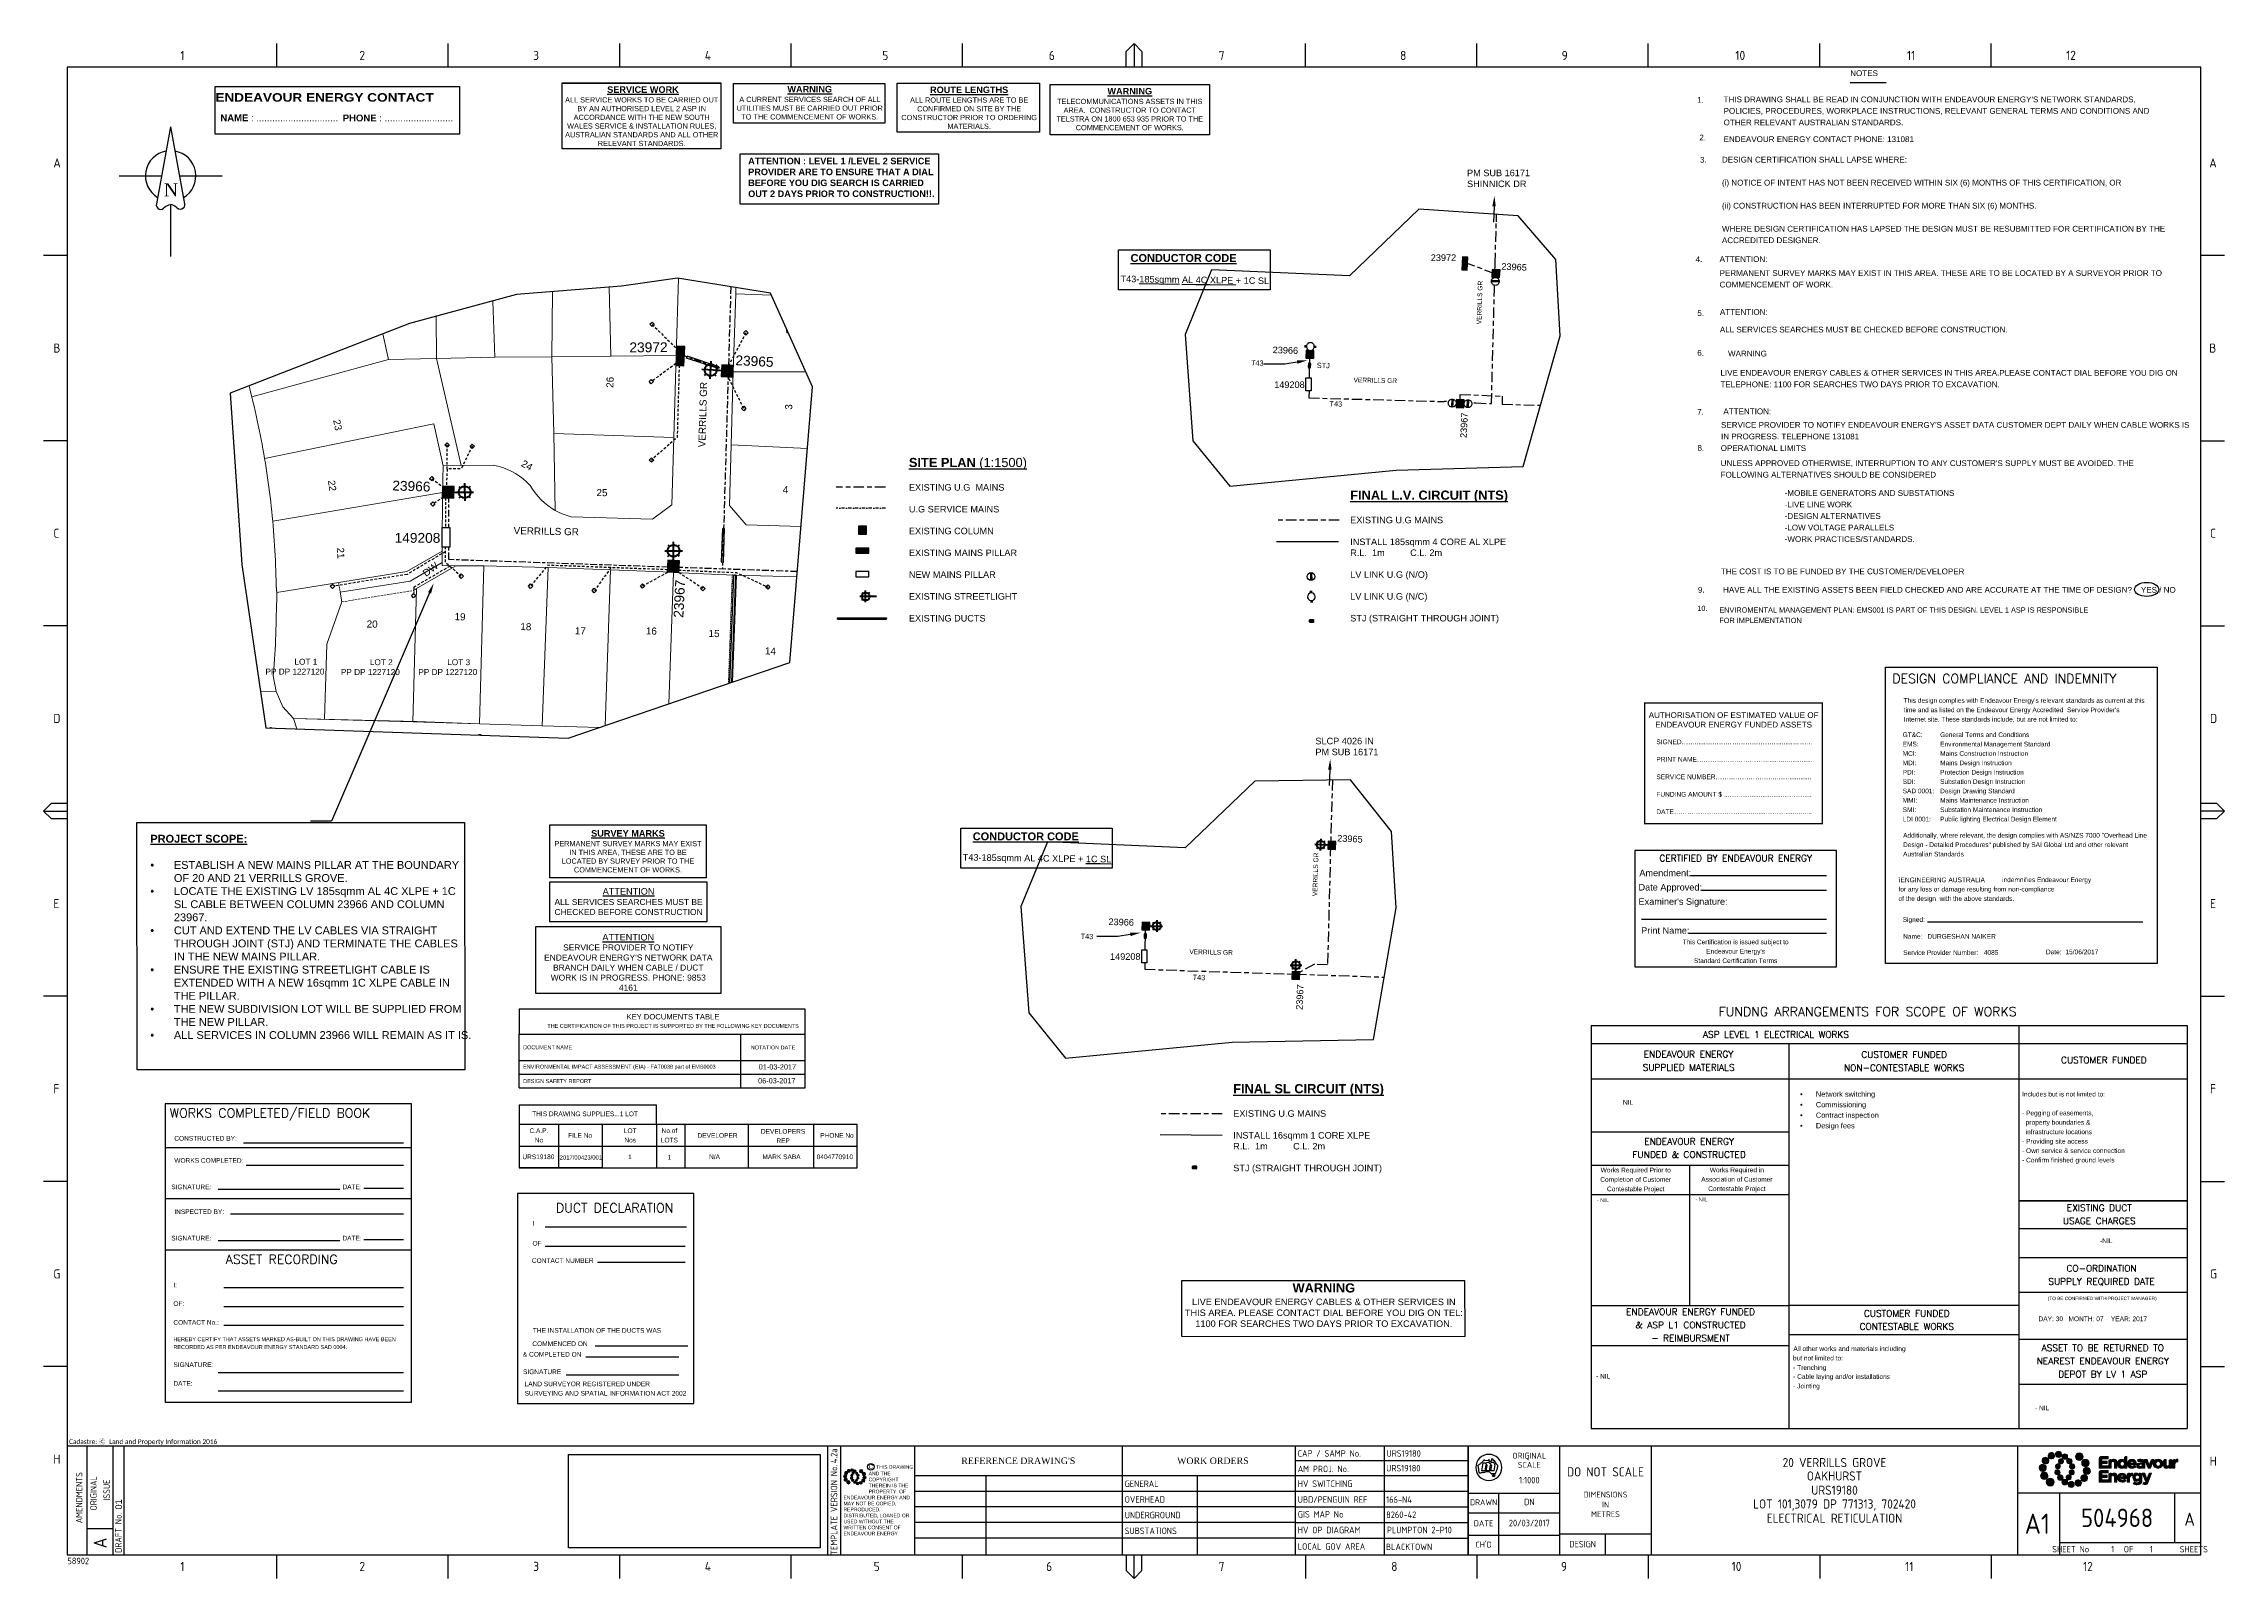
# Paper-space layout 'A1' of a CAD drawing. Header units: metres, sheet in millimetres. Extents: x -21 to 813, y -3 to 583.
# The model-space entities are those that its viewports show. They can reach past a viewport. Long polylines and large blocks are cut down to what shows.
import ezdxf
from ezdxf import colors
from ezdxf.entities.mleader import LeaderData, LeaderLine
from ezdxf.enums import TextEntityAlignment as Align
from ezdxf.math import Vec2, Vec3

# ---------------------------------------------------------------- set-up
doc = ezdxf.new("R2010")
doc.units = ezdxf.units.M
for name, pattern in [('Cable Exist UG', [8.2, 4, -1.2, 1.8, -1.2]), ('Dash', [5, 3, -2]), ('DASHDOT2', [0.5, 0.25, -0.125, 0, -0.125]), ('HIDDEN', [0.375, 0.25, -0.125]), ('HIDDEN2', [0.1875, 0.125, -0.0625]), ('IE Trench LV', [6.5, 5, -1.5])]:
    doc.linetypes.add(name, pattern=pattern)
doc.layers.get('0').update_dxf_attribs({"color": 6})
for name, color, linetype in [('_User Miscellaneous1', 7, 'Continuous'), ('_User Miscellaneous5', 7, 'Continuous'), ('Duct_SP_EXT', 7, 'Continuous'), ('Equip_LV_EXT', 7, 'Continuous'), ('Equip_LV_NEW', 2, 'Continuous'), ('Equip_SL_EXT', 7, 'Continuous'), ('Equip_SL_NEW', 7, 'Continuous'), ('Equip_SP_LV_NEW', 2, 'Continuous'), ('Equip_SP_SL_EXT', 7, 'Continuous'), ('Mains_LV_EXT', 7, 'Continuous'), ('Mains_LV_NEW_T84', 2, 'Continuous'), ('Mains_SL_EXT', 7, 'Continuous'), ('Mains_SL_NEW_R6', 2, 'Continuous'), ('Notes', 7, 'Continuous'), ('Notes_SP_MISC', 7, 'Continuous'), ('Services_SP_EXT', 7, 'Continuous'), ('SupportsOH_SP_TR_HV_LV_SL_EXT', 7, 'Continuous'), ('SupportsUG_SP_EXT', 7, 'Continuous'), ('SupportsUG_SP_LV_EXT', 7, 'Continuous'), ('SupportsUG_SP_LV_SL_EXT', 7, 'Continuous'), ('SupportsUG_SP_LV_SL_NEW', 2, 'Continuous'), ('Trench_SP_EXT', 7, 'Continuous'), ('Trench_SP_NEW', 2, 'Continuous'), ('UG_Details_SP_MISC', 7, 'Continuous')]:
    doc.layers.add(name, color=color, linetype=linetype)
for name, color, linetype, lineweight in [('Cadastre Land Parcels_SP_EXT', 9, 'Continuous', 5), ('Cadastre Other Property_SP_EXT', 9, 'HIDDEN', 5), ('Cadastre Roads_SP_EXT', 9, 'Continuous', 5)]:
    doc.layers.add(name, color=color, linetype=linetype, lineweight=lineweight)
doc.layers.add('Viewports', color=6, linetype='Continuous', plot=False)
doc.styles.add('ARIAL', font='arial.ttf', dxfattribs={"height": 2})
doc.styles.add('Arial Black', font='')
doc.styles.add('COLUMN_LABEL', font='arial.ttf')
doc.styles.add('Elec', font='romand__.ttf')
doc.styles.add('iecARIAL', font='arial.ttf', dxfattribs={"height": 2})
doc.styles.add('iecISOCP', font='isocp.shx')
doc.styles.add('iecNAME', font='times.ttf')
doc.styles.add('IECSYMBOL1', font='isocp.shx')
doc.styles.add('iecTimesNewRoman', font='times.ttf')
doc.styles.add('IESYMBOL1', font='isocp.shx')
doc.styles.add('POLE_LABEL', font='arial.ttf')
doc.styles.add('SLCP_LABEL', font='arial.ttf', dxfattribs={"height": 3.5})
doc.styles.get("Standard").update_dxf_attribs({"font": 'arial.ttf'})
doc.styles.get('Arial Black').set_extended_font_data('Arial Black')
doc.linetypes.add('Cable 4', pattern='A,5.25,-0.1,["o",Standard,S=2,R=0,X=1.2,Y=-0.7],-4', length=9.35)
doc.linetypes.add('Cable New UG', pattern='A,7,-0.25,["x",Standard,S=2,R=0,X=0.2,Y=-0.8],-2.1', length=9.35)
picture_1 = doc.add_image_def('image1.png', size_in_pixel=(646, 240))

psp = doc.layouts.new('A1')

# ---------------------------------------------------------------- texts
at = {"layer": '_User Miscellaneous1', "color": 7, "linetype": 'IE Trench LV'}
for s, height, p in [('THE CERTIFICATION OF THIS PROJECT IS SUPPORTED BY THE FOLLOWING KEY DOCUMENTS', 1.4954, (171.94, 207.33)), ('KEY DOCUMENTS TABLE', 2.0886, (202.18, 210.54))]:
    psp.add_text(s, height=height, dxfattribs=at).set_placement(p)
at = {"layer": '_User Miscellaneous1'}
for s, p in [('01-03-2017', (252.72, 191.42)), ('06-03-2017', (252.49, 186.12))]:
    psp.add_text(s, height=2, dxfattribs=at).set_placement(p)
at = {"layer": '_User Miscellaneous1', "color": 7, "lineweight": -3}
for s, p in [('I ', (166.4, 133.49)), ('OF', (166.27, 125.91)), ('CONTACT NUMBER ', (166.03, 119.3)), ('THE INSTALLATION OF THE DUCTS WAS ', (166.41, 92.61)), ('& COMPLETED ON', (162.6, 83.48)), ('COMMENCED ON', (166.22, 87.54)), ('SIGNATURE', (162.64, 76.8)), ('SIGNATURE', (162.64, 76.8))]:
    psp.add_text(s, height=1.79, dxfattribs=at).set_placement(p, align=Align.TOP_LEFT)
at = {"layer": '_User Miscellaneous1', "color": 7, "lineweight": -3, "style": 'Elec'}
psp.add_text('DUCT DECLARATION', height=3.5, dxfattribs=at).set_placement((197.68, 138.55), align=Align.MIDDLE_CENTER)
at = {"layer": '_User Miscellaneous1', "color": 0, "char_height": 1.5}
for s, insert, width, attachment_point in [('{\\C7;DOCUMENT NAME}', (162.68, 199.88), 81.7394, 4), ('{\\C7;NOTATION DATE}', (258.17, 200.57), 21.5588, 2), ('ENVIRONMENTAL IMPACT ASSESSMENT (EIA) - FAT0038 part of EMS0003', (162.68, 192.26), 81.7394, 4), ('DESIGN SAFETY REPORT', (162.68, 186.99), 81.7394, 4)]:
    psp.add_mtext(s, dxfattribs=dict(at, insert=insert, width=width, attachment_point=attachment_point))
at = {"layer": '_User Miscellaneous1', "color": 7, "lineweight": -3, "insert": (163.24, 72.17), "char_height": 1.79, "width": 62.46, "attachment_point": 1, "line_spacing_factor": 1.2}
psp.add_mtext('LAND SURVEYOR REGISTERED UNDER SURVEYING AND SPATIAL INFORMATION ACT 2002', dxfattribs=at)
at = {"layer": 'Mains_LV_EXT', "color": 0, "width": 86.3, "attachment_point": 1, "style": 'ARIAL'}
for s, insert, char_height, rotation in [('T43-{\\L185sqmm AL 4C XLPE} + 1C SL', (391, 494.77), 2.5, 359.23417), ('T43-185sqmm AL 4C XLPE + {\\L1C SL}', (330.7, 273.77), 2.5, 359.23417), ('T43', (375.77, 243.32), 2, 358.49908), ('T43', (418.56, 227.64), 2, 358.49908)]:
    psp.add_mtext(s, dxfattribs=dict(at, insert=insert, char_height=char_height, rotation=rotation))
at = {"layer": 'Notes', "color": 7, "lineweight": -3, "style": 'ARIAL'}
for s, p in [('NOTES', (669.82, 573.19)), ('1.', (611.33, 562.98)), ('2.', (612.16, 548.61)), ('ENDEAVOUR ENERGY CONTACT PHONE: 131081', (621.43, 547.98)), ('4.', (610.74, 502.14)), ('ATTENTION:', (619.91, 502.16)), ('ATTENTION:', (620.02, 481.94)), ('7.', (611.34, 443.8)), ('ATTENTION:', (621.36, 443.99)), ('8.', (611.46, 430.02)), ('OPERATIONAL LIMITS', (620.34, 429.94)), ('THE COST IS TO BE FUNDED BY THE CUSTOMER/DEVELOPER', (620.41, 382.84))]:
    psp.add_text(s, height=2.2, dxfattribs=at).set_placement(p, align=Align.TOP_LEFT)
at = {"layer": 'Notes', "color": 7, "lineweight": -3}
for s, height, style, p in [('3.', 2.2, 'ARIAL', (613.72, 538.99)), ('6.', 2.2, 'ARIAL', (612.65, 465.21)), ('WARNING', 2.2, 'ARIAL', (630.55, 464.96)), ('CUSTOMER FUNDED', 2.514, 'Elec', (766.75, 195.03))]:
    psp.add_text(s, height=height, dxfattribs=dict(at, style=style)).set_placement(p, align=Align.MIDDLE_CENTER)
at = {"layer": 'Notes', "color": 7, "lineweight": -3, "style": 'ARIAL'}
psp.add_text('5.', height=2.2, dxfattribs=at).set_placement((611.39, 478.66), align=Align.BOTTOM_LEFT)
at = {"layer": 'Notes', "color": 7, "lineweight": -3}
for s, height, style, p in [('9.', 2.2, 'ARIAL', (611.63, 374.71)), ('10.', 2, 'ARIAL', (611.39, 367.63)), ('FUNDNG ARRANGEMENTS FOR SCOPE OF WORKS', 3.5, 'Elec', (619.55, 213.54)), ('ASP LEVEL 1 ELECTRICAL WORKS', 2.514, 'Elec', (613.55, 204.79))]:
    psp.add_text(s, height=height, dxfattribs=dict(at, style=style)).set_placement(p, align=Align.MIDDLE_LEFT)
at = {"layer": 'Notes', "color": 7}
for s, height, p in [('THIS DRAWING SUPPLIES...1 LOT', 1.79, (186.35, 174.47)), ('FILE No', 1.79, (184.45, 166.22)), ('DEVELOPER', 1.79, (236.98, 166.22)), ('PHONE No', 1.79, (282.63, 166.22)), ('URS19180', 1.79, (168.52, 158.05)), ('2017/00423/001', 1.6, (184.75, 157.81)), ('1', 1.79, (203.53, 158.05)), ('1', 1.79, (218.6, 157.81)), ('N/A', 1.79, (235.83, 158.05)), ('MARK SABA', 1.79, (261.43, 158.05)), ('0404770910', 1.79, (281.82, 158.05))]:
    psp.add_text(s, height=height, dxfattribs=at).set_placement(p, align=Align.MIDDLE_CENTER)
at = {"layer": 'Notes', "color": 7, "lineweight": -3}
for s, height, p in [('-NIL', 1.8, (767.68, 125.97)), ('(TO BE CONFIRMED WITH PROJECT MANAGER)', 1.2888, (766.11, 103.93)), ('DAY: 30   MONTH: 07    YEAR: 2017', 1.8, (762.52, 96.15))]:
    psp.add_text(s, height=height, dxfattribs=at).set_placement(p, align=Align.MIDDLE_CENTER)
at = {"layer": 'Notes', "color": 7, "lineweight": -2}
for s, p in [('All other works and materials including', (648.09, 83.85)), ('but not limited to:', (647.93, 80.25)), ('- Trenching', (648.01, 76.65)), ('- Cable laying and/or installations', (648.01, 73.19)), ('- Jointing', (648.01, 69.58))]:
    psp.add_text(s, height=1.8, dxfattribs=at).set_placement(p)
at = {"layer": 'Notes', "color": 0, "lineweight": -3, "char_height": 2, "width": 57, "attachment_point": 5}
for s, insert in [('{\\fArial|b1|i0|c0|p34;\\H1.25x;\\L\\C1;WARNING\\H1.2x;\\P\\fArial|b0|i0|c0|p34;\\H0.16667x;\\l\\C7; }A CURRENT SERVICES SEARCH OF ALL UTILITIES MUST BE CARRIED OUT PRIOR TO THE COMMENCEMENT OF WORKS.', (272.21, 560.81)), ('{\\fArial|b1|i0|c0|p34;\\H1.25x;\\L\\C1;ROUTE LENGTHS\\fArial|b0|i0|c0|p34;\\P}ALL ROUTE LENGTHS ARE TO BE CONFIRMED ON SITE BY THE CONSTRUCTOR PRIOR TO ORDERING MATERIALS.', (333.13, 558.9)), ('{\\fArial|b1|i0|c0|p34;\\H1.25x;\\L\\C1;WARNING\\H0.2x;\\P}TELECOMMUNICATIONS ASSETS IN THIS AREA.  CONSTRUCTOR TO CONTACT TELSTRA ON 1800 653 935 PRIOR TO THE COMMENCEMENT OF WORKS. ', (394.51, 558.37))]:
    psp.add_mtext(s, dxfattribs=dict(at, insert=insert))
at = {"layer": 'Notes', "linetype": 'ByBlock', "insert": (86.79, 562.82), "char_height": 3.25, "attachment_point": 5, "style": 'Arial Black'}
psp.add_mtext('ENDEAVOUR ENERGY CONTACT', dxfattribs=at)
at = {"layer": 'Notes', "color": 7, "lineweight": -3, "line_spacing_factor": 1.2}
for s, insert, char_height, width, attachment_point, style in [("\\pt6.6;{\\C0;THIS DRAWING SHALL BE READ IN CONJUNCTION WITH ENDEAVOUR ENERGY'S NETWORK STANDARDS, POLICIES, PROCEDURES, WORKPLACE INSTRUCTIONS, RELEVANT GENERAL TERMS AND CONDITIONS AND OTHER RELEVANT AUSTRALIAN STANDARDS.}", (621.44, 563.18), 2.2, 168.7715, 1, 'ARIAL'), ('DESIGN CERTIFICATION SHALL LAPSE WHERE:\\P\\P(i) NOTICE OF INTENT HAS NOT BEEN RECEIVED WITHIN SIX (6) MONTHS OF THIS CERTIFICATION, OR\\P\\P(ii) CONSTRUCTION HAS BEEN INTERRUPTED FOR MORE THAN SIX (6) MONTHS.\\P\\PWHERE DESIGN CERTIFICATION HAS LAPSED THE DESIGN MUST BE RESUBMITTED FOR CERTIFICATION BY THE ACCREDITED DESIGNER.', (620.81, 540.17), 2.2, 187.9799, 1, 'ARIAL'), ('PERMANENT SURVEY MARKS MAY EXIST IN THIS AREA. THESE ARE TO BE LOCATED BY A SURVEYOR PRIOR TO COMMENCEMENT OF WORK.', (619.91, 496.83), 2.2, 170.2707, 1, 'ARIAL'), ('ALL SERVICES SEARCHES MUST BE CHECKED BEFORE CONSTRUCTION.', (620.02, 473), 2.2, 156.009, 7, 'ARIAL'), ('LIVE ENDEAVOUR ENERGY CABLES & OTHER SERVICES IN THIS AREA.PLEASE CONTACT DIAL BEFORE YOU DIG ON TELEPHONE: 1100 FOR SEARCHES TWO DAYS PRIOR TO EXCAVATION.', (620.24, 455.39), 2.2, 188.1152, 4, 'ARIAL'), ("SERVICE PROVIDER TO NOTIFY ENDEAVOUR ENERGY'S ASSET DATA CUSTOMER DEPT DAILY WHEN CABLE WORKS IS IN PROGRESS. TELEPHONE 131081", (620.46, 438.8), 2.2, 181.7173, 1, 'ARIAL'), ("UNLESS APPROVED OTHERWISE, INTERRUPTION TO ANY CUSTOMER'S SUPPLY MUST BE AVOIDED. THE FOLLOWING ALTERNATIVES SHOULD BE CONSIDERED", (620.31, 424.18), 2.2, 174.9981, 1, 'ARIAL'), ('HAVE ALL THE EXISTING ASSETS BEEN FIELD CHECKED AND ARE ACCURATE AT THE TIME OF DESIGN?    YES / NO', (621.24, 374.68), 2.2, 203.8377, 4, 'ARIAL'), ('ENVIROMENTAL MANAGEMENT PLAN: EMS001 IS PART OF THIS DESIGN. LEVEL 1 ASP IS RESPONSIBLE\\PFOR IMPLEMENTATION ', (619.8, 364.98), 2, 192.262, 4, 'ARIAL'), ('ENDEAVOUR ENERGY FUNDED \\P& ASP L1 CONSTRUCTED \\P- REIMBURSMENT', (608.82, 93.79), 2.514, 75.9444, 5, 'Elec')]:
    psp.add_mtext(s, dxfattribs=dict(at, insert=insert, char_height=char_height, width=width, attachment_point=attachment_point, style=style))
at = {"layer": 'Notes', "char_height": 2.6, "width": 112.19, "attachment_point": 1, "style": 'IECSYMBOL1'}
for s, insert in [('{\\fArial|b0|i0|c0|p34;\\P\\fArial|b1|i0|c0|p34;NAME\\fArial|b0|i0|c0|p34; : ...............................}', (47.01, 560.66)), ('{\\fArial|b0|i0|c0|p34;                                           \\fArial|b1|i0|c0|p34;PHONE\\fArial|b0|i0|c0|p34; : ..........................}', (50.38, 556.27))]:
    psp.add_mtext(s, dxfattribs=dict(at, insert=insert))
at = {"layer": 'Notes', "color": 2, "linetype": 'Dash', "insert": (248.69, 539.79), "char_height": 2.5, "attachment_point": 1}
psp.add_mtext_dynamic_manual_height_columns('{\\fArial|b1|i0|c0|p34;\\C0;ATTENTION : LEVEL 1 /LEVEL 2 SERVICE PROVIDER ARE TO ENSURE THAT A DIAL BEFORE YOU DIG SEARCH IS CARRIED OUT 2 DAYS PRIOR TO CONSTRUCTION!!.}', width=73.1048, gutter_width=4, heights=[0], dxfattribs=at)
at = {"layer": 'Notes', "color": 0, "linetype": 'ByBlock', "attachment_point": 1}
for s, insert, char_height, width, style in [('{\\fArial|b1|i0|c0|p34;\\H1.4x;\\L\\P\\fArial|b0|i0|c0|p34;\\H0.7143x;\\lPM SUB 16171\\PSHINNICK DR}', (523.4, 541.07), 2.5, 75.9377, 'ARIAL'), ('{\\fArial|b1|i0|c0|p34;\\LCONDUCTOR CODE}', (394.81, 502.99), 3, 75.9377, 'ARIAL'), ('{\\fArial|b1|i0|c0|p34;\\H1.4x;\\LSITE PLAN\\fArial|b0|i0|c0|p34; (1:1500)\\P\\H0.7143x;\\l\\C7;\\PEXISTING U.G  MAINS\\P\\PU.G SERVICE MAINS\\P\\PEXISTING COLUMN\\P\\PEXISTING MAINS PILLAR\\P\\PNEW MAINS PILLAR\\P\\H0.99998x;\\PEXISTING STREETLIGHT\\P\\PEXISTING DUCTS}', (310.11, 425.1), 2.5, 120.5821, 'iecARIAL'), ('{\\fArial|b1|i0|c0|p34;\\H1.4x;\\LFINAL L.V. CIRCUIT (NTS)\\P\\fArial|b0|i0|c0|p34;\\H0.7143x;\\l\\C7;\\PEXISTING U.G MAINS\\P\\PINSTALL 185sqmm 4 CORE AL XLPE\\P\\H0.99998x;R.L.  1m          C.L. 2m\\P\\PLV LINK U.G (N/O)\\P\\PLV LINK U.G (N/C)\\P\\PSTJ (STRAIGHT THROUGH JOINT)}', (478.75, 412.62), 2.5, 72.3886, 'ARIAL'), ('{\\fArial|b1|i0|c0|p34;\\H1.4x;\\L\\P\\fArial|b0|i0|c0|p34;\\H0.7143x;\\lSLCP 4026 IN \\PPM SUB 16171}', (465.45, 324), 2.5, 75.9377, 'ARIAL'), ('{\\fArial|b1|i0|c0|p34;\\LCONDUCTOR CODE}', (334.51, 281.99), 3, 75.9377, 'ARIAL'), ('{\\fArial|b1|i0|c0|p34;\\H1.4x;\\LFINAL SL CIRCUIT (NTS)\\P\\fArial|b0|i0|c0|p34;\\H0.7143x;\\l\\C7;\\PEXISTING U.G MAINS\\P\\PINSTALL 16sqmm 1 CORE XLPE\\P\\H0.99998x;R.L.  1m          C.L. 2m\\P\\PSTJ (STRAIGHT THROUGH JOINT)}', (434.04, 185.85), 2.5, 72.3886, 'ARIAL')]:
    psp.add_mtext(s, dxfattribs=dict(at, insert=insert, char_height=char_height, width=width, style=style))
at = {"layer": 'Notes', "color": 7, "lineweight": -3, "line_spacing_factor": 1.2}
for s, insert, char_height, attachment_point, style in [('-MOBILE GENERATORS AND SUBSTATIONS\\P-LIVE LINE WORK\\P-DESIGN ALTERNATIVES\\P-LOW VOLTAGE PARALLELS\\P-WORK PRACTICES/STANDARDS.', (644.78, 412.79), 2.2, 1, 'ARIAL'), ('ENDEAVOUR ENERGY \\PSUPPLIED MATERIALS', (608.06, 194.73), 2.514, 5, 'Elec'), ('CUSTOMER FUNDED \\PNON-CONTESTABLE WORKS', (690.43, 194.58), 2.514, 5, 'Elec'), ('ENDEAVOUR ENERGY \\PFUNDED & CONSTRUCTED', (608.26, 161.4), 2.514, 5, 'Elec'), ('EXISTING DUCT\\PUSAGE CHARGES', (765, 136.05), 2.514, 5, 'Elec'), ('CO-ORDINATION\\PSUPPLY REQUIRED DATE', (765.88, 112.81), 2.514, 5, 'Elec'), ('CUSTOMER FUNDED\\PCONTESTABLE WORKS', (691.43, 95.71), 2.514, 5, 'Elec'), ('ASSET TO BE RETURNED TO\\PNEAREST ENDEAVOUR ENERGY\\PDEPOT BY LV 1 ASP', (766.33, 80.03), 2.514, 5, 'Elec')]:
    psp.add_mtext(s, dxfattribs=dict(at, insert=insert, char_height=char_height, attachment_point=attachment_point, style=style))
at = {"layer": 'Notes', "color": 7, "insert": (20.24, 281.08), "char_height": 3, "width": 120.4868, "attachment_point": 1, "style": 'iecARIAL'}
psp.add_mtext('{\\fArial|b1|i0|c0|p34;\\LPROJECT SCOPE:\\P\\fArial|b0|i0|c0|p34;\\l\\C256;\\P\\pi-9,l9,t9;\\fSymbol|b0|i0|c2|p18;·^I\\fArial|b0|i0|c0|p34;ESTABLISH A NEW MAINS PILLAR AT THE BOUNDARY OF 20 AND 21 VERRILLS GROVE.\\P\\fSymbol|b0|i0|c2|p18;·^I\\fArial|b0|i0|c0|p34;LOCATE THE EXISTING LV 185sqmm AL 4C XLPE + 1C SL CABLE BETWEEN COLUMN 23966 AND COLUMN 23967.\\P\\fSymbol|b0|i0|c2|p18;·^I\\fArial|b0|i0|c0|p34;CUT AND EXTEND THE LV CABLES VIA STRAIGHT THROUGH JOINT (STJ) AND TERMINATE THE CABLES IN THE NEW MAINS PILLAR.\\P\\fSymbol|b0|i0|c2|p18;·^I\\fArial|b0|i0|c0|p34;ENSURE THE EXISTING STREETLIGHT CABLE IS EXTENDED WITH A NEW 16sqmm 1C XLPE CABLE IN THE PILLAR.\\P\\fSymbol|b0|i0|c2|p18;·^I\\fArial|b0|i0|c0|p34;THE NEW SUBDIVISION LOT WILL BE SUPPLIED FROM THE NEW PILLAR.\\P\\fSymbol|b0|i0|c2|p18;·^I\\fArial|b0|i0|c0|p34;ALL SERVICES IN COLUMN 23966 WILL REMAIN AS IT IS.}', dxfattribs=at)
at = {"layer": 'Notes', "lineweight": -3, "insert": (202.75, 274.78), "char_height": 2, "width": 57, "attachment_point": 5}
psp.add_mtext('{\\fArial|b1|i0|c0|p34;\\H1.25x;\\L\\C1;SURVEY MARKS\\fArial|b0|i0|c0|p34;\\P}PERMANENT SURVEY MARKS MAY EXIST IN THIS AREA, THESE ARE TO BE LOCATED BY SURVEY PRIOR TO THE COMMENCEMENT OF WORKS.', dxfattribs=at)
at = {"layer": 'Notes', "color": 7, "lineweight": -3, "attachment_point": 4, "line_spacing_factor": 1.2}
for s, insert, char_height in [('NIL', (582.97, 178.85), 1.81), ('\\pi-6.0335,l6.0335,t6.0335;{\\fSymbol|b0|i0|c2|p18;·^I}Network switching\\P{\\fSymbol|b0|i0|c2|p18;·^I}Commissioning\\P{\\fSymbol|b0|i0|c2|p18;·^I}Contract inspection \\P{\\fSymbol|b0|i0|c2|p18;·^I}Design fees', (650.67, 175.67), 2.0112), ('Includes but is not limited to:\\P\\P- Pegging of easements,\\P  property boundaries &\\P  infrastructure locations\\P- Providing site access\\P- Own service & service connection\\P- Confirm finished ground levels', (735.48, 169.13), 1.8), ('- NIL', (572.71, 74.22), 1.8), ('- NIL', (740.42, 62.1), 1.8)]:
    psp.add_mtext(s, dxfattribs=dict(at, insert=insert, char_height=char_height))
at = {"layer": 'Notes', "color": 7, "char_height": 1.79, "attachment_point": 5, "line_spacing_factor": 1.2}
for s, insert in [('C.A.P.\\PNo', (168.73, 166.22)), ('LOT\\PNos', (203.61, 166.22)), ('No.of\\PLOTS', (218.58, 166.22)), ('DEVELOPERS\\PREP', (262.03, 165.99))]:
    psp.add_mtext(s, dxfattribs=dict(at, insert=insert))
at = {"layer": 'Notes', "color": 7, "lineweight": -3, "width": 30.8229, "line_spacing_factor": 1.2}
for s, insert, char_height, attachment_point in [('Works Required Prior to Completion of Customer Contestable Project', (587.85, 149.13), 1.8, 5), ('Works Required in Association of Customer Contestable Project', (626.51, 149.19), 1.8, 5), ('- NIL', (573.01, 141.49), 1.508, 4), ('- NIL', (610.68, 141.76), 1.508, 4)]:
    psp.add_mtext(s, dxfattribs=dict(at, insert=insert, char_height=char_height, attachment_point=attachment_point))

msp = doc.modelspace()

# ---------------------------------------------------------------- texts
at = {"layer": 'Cadastre Land Parcels_SP_EXT'}
for s, rotation, p in [('77', 0.6042, (298887.11, 6264260.31)), ('75', 0.6485, (298902.42, 6264260.61)), ('73', 0.7291, (298917.29, 6264260.85)), ('71', 0.6952, (298932.18, 6264261.03)), ('2', 88.2724, (298986.26, 6264248.04)), ('79', 285.9564, (298859.71, 6264246.44)), ('26', 88.378, (298940.51, 6264234.31)), ('3', 88.3827, (298986.05, 6264228.73)), ('23', 281.139, (298869.12, 6264226.07)), ('24', 331.0459, (298916.84, 6264214.49)), ('22', 277.8511, (298867.8, 6264210.67)), ('25', 359.4183, (298936.2, 6264206.75)), ('4', 358.454, (298983.66, 6264207.51)), ('21', 273.0794, (298870.08, 6264193.6)), ('DW', 36.8508, (298892.77, 6264186.12)), ('19', 358.4282, (298900.03, 6264175.16)), ('20', 359.1821, (298877.65, 6264173.28)), ('18', 358.325, (298916.79, 6264172.63)), ('17', 358.261, (298930.68, 6264171.58)), ('16', 358.4158, (298948.77, 6264171.53)), ('15', 358.2663, (298964.75, 6264170.9)), ('14', 358.3572, (298979.11, 6264166.43))]:
    msp.add_text(s, height=1.8, rotation=rotation, dxfattribs=at).set_placement(p)
at = {"layer": 'Duct_SP_EXT'}
for s, p in [('FB83-170', (298977.16, 6264157.92)), ('D', (298979.12, 6264156.82)), ('U17', (298980.1, 6264152))]:
    msp.add_text(s, height=1.8, dxfattribs=at).set_placement(p)
at = {"layer": 'Mains_LV_EXT'}
for rotation, p in [(87.3715, (298969.75, 6264262.12)), (357.3167, (298987.82, 6264188.22))]:
    msp.add_text('T43', height=1.8, rotation=rotation, dxfattribs=at).set_placement(p)
at = {"layer": 'Mains_LV_EXT', "color": 0, "char_height": 2, "width": 86.3, "attachment_point": 1, "rotation": 358.4991, "style": 'ARIAL'}
for s, insert in [('T43', (298875.93, 6264205.49)), ('STJ', (298901.09, 6264204.53)), ('T43', (298905.96, 6264189.86))]:
    msp.add_mtext(s, dxfattribs=dict(at, insert=insert))
at = {"layer": 'Notes'}
for rotation, p in [(88.387, (298963.94, 6264219.18)), (358.8842, (298915.08, 6264197.07))]:
    msp.add_text('VERRILLS GR', height=1.8, rotation=rotation, dxfattribs=at).set_placement(p)
at = {"layer": 'Notes_SP_MISC', "color": 0, "linetype": 'ByBlock', "char_height": 1.5, "width": 72.7865, "attachment_point": 1, "style": 'ARIAL'}
for s, insert in [('\\pi36.393;{\\fArial|b1|i0|c0|p34;\\L\\P\\pi33.751;}LOT 1\\P\\pi29.01;PP DP 1227120', (298822.87, 6264167.8)), ('\\pi36.393;{\\fArial|b1|i0|c0|p34;\\L\\P\\pi33.614;}LOT 2\\P\\pi29.01;PP DP 1227120', (298842.08, 6264167.69)), ('\\pi36.393;{\\fArial|b1|i0|c0|p34;\\L\\P\\pi33.606;}LOT 3\\P\\pi29.01;PP DP 1227120', (298861.8, 6264167.69))]:
    msp.add_mtext(s, dxfattribs=dict(at, insert=insert))

# ---------------------------------------------------------------- blocks, each defined once
blk = doc.blocks.new('NorthPnt 11(NP11)')
for p, q in [((-19.7, 0.02), (-3.49, 0)), ((3.32, 0), (19.7, -0.02)), ((-0.08, -10.94), (-0.08, -30.8))]:
    blk.add_line(p, q)
for points in [[(-0.08, 18.81), (-5.43, -10.68, 0.877048), (-2.29, -11.9, -0.1543), (-0.08, -10.94, 0.090511)], [(-0.08, 18.81), (5.26, -10.68, -0.877048), (2.13, -11.9, 0.1543), (-0.08, -10.94, -0.090511)]]:
    blk.add_lwpolyline(points, format="xyb")
for start, end in [(100.5988, 238.86433), (300.09942, 80.43745)]:
    blk.add_arc((0, 0), 9.64, start, end)
at = {"color": 7, "style": 'iecNAME'}
blk.add_text('N', height=5.02, dxfattribs=at).set_placement((-2.62, -7.82))
blk = doc.blocks.new('A$C30A46249')
at = {"color": 7, "lineweight": -3, "insert": (6.92, 4.97), "char_height": 1.79, "attachment_point": 7, "line_spacing_factor": 1.2}
blk.add_mtext('{\\fCalibri|b0|i0|c0|p34;\\C256;Cadastre: \\fMS Gothic|b0|i0|c128|p49;\\C250;\\c2236962;Ⓒ\\fMS Gothic|b0|i0|c0|p49; \\fCalibri|b0|i0|c0|p34;\\C256;Land and Property Information 2016}', dxfattribs=at)
blk = doc.blocks.new('EE_LOGO_SMALL')
at = {"layer": 'Notes'}
h = blk.add_hatch(color=256, dxfattribs=at)
edge = h.paths.add_edge_path()
edge.add_spline(control_points=[(-8.4, 2), (-9.2, 2), (-9.8, 1.4), (-9.8, 0.7), (-9.9, -0.1), (-9.3, -0.7), (-8.6, -0.8), (-7.8, -0.8), (-7.2, -0.2), (-7.1, 0.5), (-7.1, 1.3), (-7.7, 1.9), (-8.4, 2)], knot_values=[0, 0, 0, 0, 1, 1, 1, 2, 2, 2, 3, 3, 3, 4, 4, 4, 4], degree=3, periodic=0)
h = blk.add_hatch(color=256, dxfattribs=at)
edge = h.paths.add_edge_path()
edge.add_spline(control_points=[(-6.8, 4.5), (-7.4, 4.8), (-8.2, 4.6), (-8.6, 4), (-8.9, 3.4), (-8.7, 2.6), (-8.1, 2.2), (-7.5, 1.9), (-6.7, 2.1), (-6.3, 2.7), (-6, 3.3), (-6.2, 4.1), (-6.8, 4.5)], knot_values=[0, 0, 0, 0, 1, 1, 1, 2, 2, 2, 3, 3, 3, 4, 4, 4, 4], degree=3, periodic=0)
h = blk.add_hatch(color=256, dxfattribs=at)
edge = h.paths.add_edge_path()
edge.add_spline(control_points=[(-4.2, 5.9), (-4.6, 6.5), (-5.3, 6.6), (-5.9, 6.3), (-6.4, 5.9), (-6.6, 5.1), (-6.2, 4.6), (-5.9, 4), (-5.1, 3.8), (-4.6, 4.2), (-4, 4.6), (-3.8, 5.3), (-4.2, 5.9)], knot_values=[0, 0, 0, 0, 1, 1, 1, 2, 2, 2, 3, 3, 3, 4, 4, 4, 4], degree=3, periodic=0)
h = blk.add_hatch(color=256, dxfattribs=at)
edge = h.paths.add_edge_path()
edge.add_spline(control_points=[(-1.3, 5.9), (-1.4, 6.5), (-2, 7), (-2.6, 6.9), (-3.3, 6.9), (-3.7, 6.3), (-3.7, 5.6), (-3.6, 5), (-3, 4.5), (-2.4, 4.6), (-1.7, 4.7), (-1.3, 5.2), (-1.3, 5.9)], knot_values=[0, 0, 0, 0, 1, 1, 1, 2, 2, 2, 3, 3, 3, 4, 4, 4, 4], degree=3, periodic=0)
h = blk.add_hatch(color=256, dxfattribs=at)
edge = h.paths.add_edge_path()
edge.add_spline(control_points=[(-2.5, 2.1), (-3, 2.2), (-3.5, 1.9), (-3.6, 1.3), (-3.7, 0.8), (-3.4, 0.3), (-2.9, 0.2), (-2.4, 0.1), (-1.9, 0.4), (-1.8, 0.9), (-1.7, 1.5), (-2, 2), (-2.5, 2.1)], knot_values=[0, 0, 0, 0, 1, 1, 1, 2, 2, 2, 3, 3, 3, 4, 4, 4, 4], degree=3, periodic=0)
h = blk.add_hatch(color=256, dxfattribs=at)
edge = h.paths.add_edge_path()
edge.add_spline(control_points=[(1, 4.9), (1, 4.3), (0.5, 3.8), (-0.1, 3.8), (-0.7, 3.8), (-1.2, 4.3), (-1.2, 4.9), (-1.2, 5.5), (-0.7, 6), (-0.1, 6), (0.5, 6), (1, 5.5), (1, 4.9)], knot_values=[0, 0, 0, 0, 1, 1, 1, 2, 2, 2, 3, 3, 3, 4, 4, 4, 4], degree=3, periodic=0)
edge = h.paths.add_edge_path()
edge.add_spline(control_points=[(-1.4, 4), (-1.9, 4.1), (-2.4, 3.8), (-2.5, 3.3), (-2.6, 2.7), (-2.3, 2.2), (-1.8, 2.1), (-1.3, 2), (-0.7, 2.3), (-0.6, 2.9), (-0.5, 3.4), (-0.9, 3.9), (-1.4, 4)], knot_values=[0, 0, 0, 0, 1, 1, 1, 2, 2, 2, 3, 3, 3, 4, 4, 4, 4], degree=3, periodic=0)
h = blk.add_hatch(color=256, dxfattribs=at)
edge = h.paths.add_edge_path()
edge.add_spline(control_points=[(2.3, 2.4), (2.8, 2.8), (2.8, 3.4), (2.4, 3.9), (2, 4.3), (1.4, 4.3), (0.9, 3.9), (0.5, 3.6), (0.5, 2.9), (0.9, 2.5), (1.2, 2), (1.9, 2), (2.3, 2.4)], knot_values=[0, 0, 0, 0, 1, 1, 1, 2, 2, 2, 3, 3, 3, 4, 4, 4, 4], degree=3, periodic=0)
edge = h.paths.add_edge_path()
edge.add_spline(control_points=[(1, 4.9), (1, 4.3), (0.5, 3.8), (-0.1, 3.8), (-0.7, 3.8), (-1.2, 4.3), (-1.2, 4.9), (-1.2, 5.5), (-0.7, 6), (-0.1, 6), (0.5, 6), (1, 5.5), (1, 4.9)], knot_values=[0, 0, 0, 0, 1, 1, 1, 2, 2, 2, 3, 3, 3, 4, 4, 4, 4], degree=3, periodic=0)
h = blk.add_hatch(color=256, dxfattribs=at)
edge = h.paths.add_edge_path()
edge.add_spline(control_points=[(1, 4.9), (1, 4.3), (0.5, 3.8), (-0.1, 3.8), (-0.7, 3.8), (-1.2, 4.3), (-1.2, 4.9), (-1.2, 5.5), (-0.7, 6), (-0.1, 6), (0.5, 6), (1, 5.5), (1, 4.9)], knot_values=[0, 0, 0, 0, 1, 1, 1, 2, 2, 2, 3, 3, 3, 4, 4, 4, 4], degree=3, periodic=0)
edge = h.paths.add_edge_path(flags=16)
edge.add_spline(control_points=[(1, 4.9), (1, 4.3), (0.5, 3.8), (-0.1, 3.8), (-0.7, 3.8), (-1.2, 4.3), (-1.2, 4.9), (-1.2, 5.5), (-0.7, 6), (-0.1, 6), (0.5, 6), (1, 5.5), (1, 4.9)], knot_values=[0, 0, 0, 0, 1, 1, 1, 2, 2, 2, 3, 3, 3, 4, 4, 4, 4], degree=3, periodic=0)
h = blk.add_hatch(color=256, dxfattribs=at)
edge = h.paths.add_edge_path()
edge.add_spline(control_points=[(3, 0.2), (3.5, 0.3), (3.8, 0.9), (3.7, 1.4), (3.6, 1.9), (3, 2.3), (2.5, 2.1), (1.9, 2), (1.6, 1.4), (1.8, 0.9), (1.9, 0.4), (2.5, 0.1), (3, 0.2)], knot_values=[0, 0, 0, 0, 1, 1, 1, 2, 2, 2, 3, 3, 3, 4, 4, 4, 4], degree=3, periodic=0)
h = blk.add_hatch(color=256, dxfattribs=at)
edge = h.paths.add_edge_path()
edge.add_spline(control_points=[(7, 4.9), (7, 4), (6.3, 3.4), (5.5, 3.4), (4.6, 3.4), (4, 4), (4, 4.9), (4, 5.7), (4.6, 6.4), (5.5, 6.4), (6.3, 6.4), (7, 5.7), (7, 4.9)], knot_values=[0, 0, 0, 0, 1, 1, 1, 2, 2, 2, 3, 3, 3, 4, 4, 4, 4], degree=3, periodic=0)
h = blk.add_hatch(color=256, dxfattribs=at)
edge = h.paths.add_edge_path()
edge.add_spline(control_points=[(8.4, 1.1), (9.1, 1.5), (9.4, 2.3), (9.1, 3), (8.8, 3.7), (7.9, 4.1), (7.2, 3.8), (6.5, 3.4), (6.2, 2.6), (6.5, 1.9), (6.8, 1.2), (7.7, 0.8), (8.4, 1.1)], knot_values=[0, 0, 0, 0, 1, 1, 1, 2, 2, 2, 3, 3, 3, 4, 4, 4, 4], degree=3, periodic=0)
h = blk.add_hatch(color=256, dxfattribs=at)
edge = h.paths.add_edge_path()
edge.add_spline(control_points=[(8.3, -1.9), (9, -1.9), (9.7, -1.4), (9.7, -0.6), (9.7, 0.1), (9.2, 0.8), (8.4, 0.8), (7.7, 0.8), (7, 0.3), (7, -0.5), (6.9, -1.2), (7.5, -1.9), (8.3, -1.9)], knot_values=[0, 0, 0, 0, 1, 1, 1, 2, 2, 2, 3, 3, 3, 4, 4, 4, 4], degree=3, periodic=0)
h = blk.add_hatch(color=256, dxfattribs=at)
edge = h.paths.add_edge_path()
edge.add_spline(control_points=[(-8.5, -1.1), (-9.2, -1.4), (-9.6, -2.3), (-9.3, -3), (-8.9, -3.7), (-8.1, -4), (-7.4, -3.7), (-6.7, -3.4), (-6.3, -2.5), (-6.6, -1.8), (-7, -1.1), (-7.8, -0.8), (-8.5, -1.1)], knot_values=[0, 0, 0, 0, 1, 1, 1, 2, 2, 2, 3, 3, 3, 4, 4, 4, 4], degree=3, periodic=0)
h = blk.add_hatch(color=256, dxfattribs=at)
edge = h.paths.add_edge_path()
edge.add_spline(control_points=[(-7.1, -4.8), (-7.1, -4), (-6.5, -3.3), (-5.6, -3.3), (-4.8, -3.3), (-4.1, -4), (-4.1, -4.8), (-4.1, -5.7), (-4.8, -6.3), (-5.6, -6.3), (-6.5, -6.3), (-7.1, -5.7), (-7.1, -4.8)], knot_values=[0, 0, 0, 0, 1, 1, 1, 2, 2, 2, 3, 3, 3, 4, 4, 4, 4], degree=3, periodic=0)
h = blk.add_hatch(color=256, dxfattribs=at)
edge = h.paths.add_edge_path()
edge.add_spline(control_points=[(-3.1, -0.2), (-3.7, -0.3), (-4, -0.8), (-3.8, -1.4), (-3.7, -1.9), (-3.2, -2.2), (-2.6, -2.1), (-2.1, -1.9), (-1.8, -1.4), (-1.9, -0.9), (-2.1, -0.3), (-2.6, 0), (-3.1, -0.2)], knot_values=[0, 0, 0, 0, 1, 1, 1, 2, 2, 2, 3, 3, 3, 4, 4, 4, 4], degree=3, periodic=0)
h = blk.add_hatch(color=256, dxfattribs=at)
edge = h.paths.add_edge_path()
edge.add_spline(control_points=[(-2.5, -2.3), (-2.9, -2.7), (-3, -3.4), (-2.6, -3.8), (-2.2, -4.2), (-1.5, -4.3), (-1.1, -3.9), (-0.7, -3.5), (-0.6, -2.8), (-1, -2.4), (-1.4, -2), (-2, -1.9), (-2.5, -2.3)], knot_values=[0, 0, 0, 0, 1, 1, 1, 2, 2, 2, 3, 3, 3, 4, 4, 4, 4], degree=3, periodic=0)
h = blk.add_hatch(color=256, dxfattribs=at)
edge = h.paths.add_edge_path()
edge.add_spline(control_points=[(-1.2, -4.8), (-1.2, -4.2), (-0.7, -3.7), (-0.1, -3.7), (0.5, -3.7), (1, -4.2), (1, -4.8), (1, -5.4), (0.5, -5.9), (-0.1, -5.9), (-0.7, -5.9), (-1.2, -5.4), (-1.2, -4.8)], knot_values=[0, 0, 0, 0, 1, 1, 1, 2, 2, 2, 3, 3, 3, 4, 4, 4, 4], degree=3, periodic=0)
h = blk.add_hatch(color=256, dxfattribs=at)
edge = h.paths.add_edge_path()
edge.add_spline(control_points=[(1.2, -3.9), (1.7, -4.1), (2.2, -3.7), (2.3, -3.2), (2.5, -2.7), (2.1, -2.2), (1.6, -2.1), (1.1, -2), (0.6, -2.3), (0.5, -2.8), (0.4, -3.3), (0.7, -3.8), (1.2, -3.9)], knot_values=[0, 0, 0, 0, 1, 1, 1, 2, 2, 2, 3, 3, 3, 4, 4, 4, 4], degree=3, periodic=0)
h = blk.add_hatch(color=256, dxfattribs=at)
edge = h.paths.add_edge_path()
edge.add_spline(control_points=[(1.2, -5.8), (1.3, -6.5), (1.8, -6.9), (2.5, -6.9), (3.1, -6.8), (3.6, -6.2), (3.5, -5.6), (3.4, -5), (2.9, -4.5), (2.2, -4.6), (1.6, -4.6), (1.1, -5.2), (1.2, -5.8)], knot_values=[0, 0, 0, 0, 1, 1, 1, 2, 2, 2, 3, 3, 3, 4, 4, 4, 4], degree=3, periodic=0)
h = blk.add_hatch(color=256, dxfattribs=at)
edge = h.paths.add_edge_path()
edge.add_spline(control_points=[(2.4, -2), (2.9, -2.1), (3.4, -1.8), (3.5, -1.3), (3.6, -0.8), (3.3, -0.3), (2.8, -0.2), (2.2, -0.1), (1.7, -0.4), (1.6, -0.9), (1.5, -1.4), (1.8, -1.9), (2.4, -2)], knot_values=[0, 0, 0, 0, 1, 1, 1, 2, 2, 2, 3, 3, 3, 4, 4, 4, 4], degree=3, periodic=0)
h = blk.add_hatch(color=256, dxfattribs=at)
edge = h.paths.add_edge_path()
edge.add_spline(control_points=[(4, -5.8), (4.4, -6.4), (5.2, -6.6), (5.7, -6.2), (6.3, -5.8), (6.5, -5.1), (6.1, -4.5), (5.7, -4), (5, -3.8), (4.4, -4.2), (3.8, -4.5), (3.7, -5.3), (4, -5.8)], knot_values=[0, 0, 0, 0, 1, 1, 1, 2, 2, 2, 3, 3, 3, 4, 4, 4, 4], degree=3, periodic=0)
h = blk.add_hatch(color=256, dxfattribs=at)
edge = h.paths.add_edge_path()
edge.add_spline(control_points=[(6.7, -4.4), (7.3, -4.8), (8.1, -4.6), (8.4, -4), (8.8, -3.3), (8.6, -2.6), (8, -2.2), (7.3, -1.8), (6.6, -2.1), (6.2, -2.7), (5.8, -3.3), (6, -4.1), (6.7, -4.4)], knot_values=[0, 0, 0, 0, 1, 1, 1, 2, 2, 2, 3, 3, 3, 4, 4, 4, 4], degree=3, periodic=0)
at = {"layer": 'Notes', "lineweight": 0}
for points in [[(1.8, 2.1), (1.8, 2.1)], [(-2, -2.1), (-2, -2.1)]]:
    blk.add_lwpolyline(points, dxfattribs=at)
for points in [[(-8.4, 2), (-9.2, 2), (-9.8, 1.4), (-9.8, 0.7), (-9.9, -0.1), (-9.3, -0.7), (-8.6, -0.8), (-7.8, -0.8), (-7.2, -0.2), (-7.1, 0.5), (-7.1, 1.3), (-7.7, 1.9), (-8.4, 2)], [(-6.8, 4.5), (-7.4, 4.8), (-8.2, 4.6), (-8.6, 4), (-8.9, 3.4), (-8.7, 2.6), (-8.1, 2.2), (-7.5, 1.9), (-6.7, 2.1), (-6.3, 2.7), (-6, 3.3), (-6.2, 4.1), (-6.8, 4.5)], [(-4.2, 5.9), (-4.6, 6.5), (-5.3, 6.6), (-5.9, 6.3), (-6.4, 5.9), (-6.6, 5.1), (-6.2, 4.6), (-5.9, 4), (-5.1, 3.8), (-4.6, 4.2), (-4, 4.6), (-3.8, 5.3), (-4.2, 5.9)], [(-1.3, 5.9), (-1.4, 6.5), (-2, 7), (-2.6, 6.9), (-3.3, 6.9), (-3.7, 6.3), (-3.7, 5.6), (-3.6, 5), (-3, 4.5), (-2.4, 4.6), (-1.7, 4.7), (-1.3, 5.2), (-1.3, 5.9)], [(-2.5, 2.1), (-3, 2.2), (-3.5, 1.9), (-3.6, 1.3), (-3.7, 0.8), (-3.4, 0.3), (-2.9, 0.2), (-2.4, 0.1), (-1.9, 0.4), (-1.8, 0.9), (-1.7, 1.5), (-2, 2), (-2.5, 2.1)], [(-1.4, 4), (-1.9, 4.1), (-2.4, 3.8), (-2.5, 3.3), (-2.6, 2.7), (-2.3, 2.2), (-1.8, 2.1), (-1.3, 2), (-0.7, 2.3), (-0.6, 2.9), (-0.5, 3.4), (-0.9, 3.9), (-1.4, 4)], [(1, 4.9), (1, 4.3), (0.5, 3.8), (-0.1, 3.8), (-0.7, 3.8), (-1.2, 4.3), (-1.2, 4.9), (-1.2, 5.5), (-0.7, 6), (-0.1, 6), (0.5, 6), (1, 5.5), (1, 4.9)], [(1, 4.9), (1, 4.3), (0.5, 3.8), (-0.1, 3.8), (-0.7, 3.8), (-1.2, 4.3), (-1.2, 4.9), (-1.2, 5.5), (-0.7, 6), (-0.1, 6), (0.5, 6), (1, 5.5), (1, 4.9)], [(2.3, 2.4), (2.8, 2.8), (2.8, 3.4), (2.4, 3.9), (2, 4.3), (1.4, 4.3), (0.9, 3.9), (0.5, 3.6), (0.5, 2.9), (0.9, 2.5), (1.2, 2), (1.9, 2), (2.3, 2.4)], [(3, 0.2), (3.5, 0.3), (3.8, 0.9), (3.7, 1.4), (3.6, 1.9), (3, 2.3), (2.5, 2.1), (1.9, 2), (1.6, 1.4), (1.8, 0.9), (1.9, 0.4), (2.5, 0.1), (3, 0.2)], [(7, 4.9), (7, 4), (6.3, 3.4), (5.5, 3.4), (4.6, 3.4), (4, 4), (4, 4.9), (4, 5.7), (4.6, 6.4), (5.5, 6.4), (6.3, 6.4), (7, 5.7), (7, 4.9)], [(8.4, 1.1), (9.1, 1.5), (9.4, 2.3), (9.1, 3), (8.8, 3.7), (7.9, 4.1), (7.2, 3.8), (6.5, 3.4), (6.2, 2.6), (6.5, 1.9), (6.8, 1.2), (7.7, 0.8), (8.4, 1.1)], [(8.3, -1.9), (9, -1.9), (9.7, -1.4), (9.7, -0.6), (9.7, 0.1), (9.2, 0.8), (8.4, 0.8), (7.7, 0.8), (7, 0.3), (7, -0.5), (6.9, -1.2), (7.5, -1.9), (8.3, -1.9)], [(-8.5, -1.1), (-9.2, -1.4), (-9.6, -2.3), (-9.3, -3), (-8.9, -3.7), (-8.1, -4), (-7.4, -3.7), (-6.7, -3.4), (-6.3, -2.5), (-6.6, -1.8), (-7, -1.1), (-7.8, -0.8), (-8.5, -1.1)], [(-7.1, -4.8), (-7.1, -4), (-6.5, -3.3), (-5.6, -3.3), (-4.8, -3.3), (-4.1, -4), (-4.1, -4.8), (-4.1, -5.7), (-4.8, -6.3), (-5.6, -6.3), (-6.5, -6.3), (-7.1, -5.7), (-7.1, -4.8)], [(-3.1, -0.2), (-3.7, -0.3), (-4, -0.8), (-3.8, -1.4), (-3.7, -1.9), (-3.2, -2.2), (-2.6, -2.1), (-2.1, -1.9), (-1.8, -1.4), (-1.9, -0.9), (-2.1, -0.3), (-2.6, 0), (-3.1, -0.2)], [(-2.5, -2.3), (-2.9, -2.7), (-3, -3.4), (-2.6, -3.8), (-2.2, -4.2), (-1.5, -4.3), (-1.1, -3.9), (-0.7, -3.5), (-0.6, -2.8), (-1, -2.4), (-1.4, -2), (-2, -1.9), (-2.5, -2.3)], [(-1.2, -4.8), (-1.2, -4.2), (-0.7, -3.7), (-0.1, -3.7), (0.5, -3.7), (1, -4.2), (1, -4.8), (1, -5.4), (0.5, -5.9), (-0.1, -5.9), (-0.7, -5.9), (-1.2, -5.4), (-1.2, -4.8)], [(1.2, -3.9), (1.7, -4.1), (2.2, -3.7), (2.3, -3.2), (2.5, -2.7), (2.1, -2.2), (1.6, -2.1), (1.1, -2), (0.6, -2.3), (0.5, -2.8), (0.4, -3.3), (0.7, -3.8), (1.2, -3.9)], [(1.2, -5.8), (1.3, -6.5), (1.8, -6.9), (2.5, -6.9), (3.1, -6.8), (3.6, -6.2), (3.5, -5.6), (3.4, -5), (2.9, -4.5), (2.2, -4.6), (1.6, -4.6), (1.1, -5.2), (1.2, -5.8)], [(2.4, -2), (2.9, -2.1), (3.4, -1.8), (3.5, -1.3), (3.6, -0.8), (3.3, -0.3), (2.8, -0.2), (2.2, -0.1), (1.7, -0.4), (1.6, -0.9), (1.5, -1.4), (1.8, -1.9), (2.4, -2)], [(4, -5.8), (4.4, -6.4), (5.2, -6.6), (5.7, -6.2), (6.3, -5.8), (6.5, -5.1), (6.1, -4.5), (5.7, -4), (5, -3.8), (4.4, -4.2), (3.8, -4.5), (3.7, -5.3), (4, -5.8)], [(6.7, -4.4), (7.3, -4.8), (8.1, -4.6), (8.4, -4), (8.8, -3.3), (8.6, -2.6), (8, -2.2), (7.3, -1.8), (6.6, -2.1), (6.2, -2.7), (5.8, -3.3), (6, -4.1), (6.7, -4.4)]]:
    blk.add_open_spline(points, degree=3, knots=[0, 0, 0, 0, 1, 1, 1, 2, 2, 2, 3, 3, 3, 4, 4, 4, 4], dxfattribs=at)
blk = doc.blocks.new('EE_COPYRIGHT_A1')
at = {"layer": 'Notes'}
blk.add_circle((9.53, -0.82), 1.15, dxfattribs=at)
at = {"xscale": 0.4, "yscale": 0.4, "zscale": 0.4}
blk.add_blockref('EE_LOGO_SMALL', (3.96, -4.29), dxfattribs=at)
at = {"layer": 'Notes', "insert": (0, 0), "char_height": 1.25, "width": 24.1208, "attachment_point": 1, "style": 'ARIAL'}
blk.add_mtext('\\pt8.75;               ^I{\\H1.2x;C } THIS DRAWING\\P\\pi-8.75,l8.75,t8.75,20;       ^IAND THE ^I\\P\\pi0,t8.75;COPYRIGHT\\P\\pi-8.75,t1.25,8.75;^I^ITHEREIN IS THE PROPERTY  OF \\P\\pi0,l0,t1.25;ENDEAVOUR ENERGY AND MAY NOT BE COPIED, REPRODUCED, DISTRIBUTED, LOANED OR USED WITHOUT THE WRITTEN CONSENT OF ENDEAVOUR ENERGY', dxfattribs=at)
blk = doc.blocks.new('EE_LOGO')
h = blk.add_hatch(color=7)
edge = h.paths.add_edge_path()
edge.add_spline(control_points=[(-25.34, 1.94), (-26.08, 1.98), (-26.72, 1.41), (-26.77, 0.66), (-26.81, -0.09), (-26.24, -0.72), (-25.49, -0.77), (-24.74, -0.81), (-24.1, -0.24), (-24.06, 0.51), (-24.02, 1.25), (-24.59, 1.89), (-25.34, 1.94)], knot_values=[0, 0, 0, 0, 1, 1, 1, 2, 2, 2, 3, 3, 3, 4, 4, 4, 4], degree=3, periodic=0)
h = blk.add_hatch(color=7)
edge = h.paths.add_edge_path()
edge.add_spline(control_points=[(-23.73, 4.46), (-24.34, 4.81), (-25.13, 4.61), (-25.49, 3.99), (-25.85, 3.38), (-25.64, 2.59), (-25.03, 2.23), (-24.41, 1.87), (-23.63, 2.08), (-23.27, 2.69), (-22.91, 3.31), (-23.12, 4.1), (-23.73, 4.46)], knot_values=[0, 0, 0, 0, 1, 1, 1, 2, 2, 2, 3, 3, 3, 4, 4, 4, 4], degree=3, periodic=0)
h = blk.add_hatch(color=7)
edge = h.paths.add_edge_path()
edge.add_spline(control_points=[(-21.12, 5.87), (-21.48, 6.44), (-22.24, 6.61), (-22.81, 6.24), (-23.37, 5.88), (-23.54, 5.12), (-23.17, 4.55), (-22.81, 3.98), (-22.05, 3.82), (-21.48, 4.19), (-20.92, 4.55), (-20.75, 5.31), (-21.12, 5.87)], knot_values=[0, 0, 0, 0, 1, 1, 1, 2, 2, 2, 3, 3, 3, 4, 4, 4, 4], degree=3, periodic=0)
h = blk.add_hatch(color=7)
edge = h.paths.add_edge_path()
edge.add_spline(control_points=[(-19.43, 2.06), (-19.94, 2.17), (-20.44, 1.84), (-20.55, 1.33), (-20.66, 0.82), (-20.34, 0.32), (-19.83, 0.21), (-19.32, 0.1), (-18.81, 0.42), (-18.71, 0.93), (-18.59, 1.44), (-18.92, 1.95), (-19.43, 2.06)], knot_values=[0, 0, 0, 0, 1, 1, 1, 2, 2, 2, 3, 3, 3, 4, 4, 4, 4], degree=3, periodic=0)
h = blk.add_hatch(color=7)
edge = h.paths.add_edge_path()
edge.add_spline(control_points=[(-18.27, 5.87), (-18.34, 6.5), (-18.91, 6.97), (-19.54, 6.9), (-20.18, 6.84), (-20.65, 6.27), (-20.58, 5.63), (-20.52, 4.99), (-19.95, 4.53), (-19.31, 4.59), (-18.67, 4.66), (-18.21, 5.23), (-18.27, 5.87)], knot_values=[0, 0, 0, 0, 1, 1, 1, 2, 2, 2, 3, 3, 3, 4, 4, 4, 4], degree=3, periodic=0)
h = blk.add_hatch(color=7)
edge = h.paths.add_edge_path()
edge.add_spline(control_points=[(-15.91, 4.86), (-15.91, 4.26), (-16.4, 3.77), (-17, 3.77), (-17.6, 3.77), (-18.08, 4.26), (-18.08, 4.86), (-18.08, 5.46), (-17.6, 5.95), (-17, 5.95), (-16.4, 5.95), (-15.91, 5.46), (-15.91, 4.86)], knot_values=[0, 0, 0, 0, 1, 1, 1, 2, 2, 2, 3, 3, 3, 4, 4, 4, 4], degree=3, periodic=0)
edge = h.paths.add_edge_path()
edge.add_spline(control_points=[(-18.29, 3.97), (-18.8, 4.08), (-19.3, 3.76), (-19.41, 3.25), (-19.52, 2.74), (-19.2, 2.23), (-18.69, 2.12), (-18.18, 2.01), (-17.67, 2.33), (-17.56, 2.84), (-17.45, 3.35), (-17.78, 3.86), (-18.29, 3.97)], knot_values=[0, 0, 0, 0, 1, 1, 1, 2, 2, 2, 3, 3, 3, 4, 4, 4, 4], degree=3, periodic=0)
h = blk.add_hatch(color=7)
edge = h.paths.add_edge_path()
edge.add_spline(control_points=[(-14.59, 2.36), (-14.16, 2.75), (-14.12, 3.41), (-14.51, 3.84), (-14.89, 4.27), (-15.55, 4.31), (-15.99, 3.93), (-16.42, 3.54), (-16.46, 2.88), (-16.07, 2.45), (-15.69, 2.01), (-15.02, 1.98), (-14.59, 2.36)], knot_values=[0, 0, 0, 0, 1, 1, 1, 2, 2, 2, 3, 3, 3, 4, 4, 4, 4], degree=3, periodic=0)
edge = h.paths.add_edge_path()
edge.add_spline(control_points=[(-15.91, 4.86), (-15.91, 4.26), (-16.4, 3.77), (-17, 3.77), (-17.6, 3.77), (-18.08, 4.26), (-18.08, 4.86), (-18.08, 5.46), (-17.6, 5.95), (-17, 5.95), (-16.4, 5.95), (-15.91, 5.46), (-15.91, 4.86)], knot_values=[0, 0, 0, 0, 1, 1, 1, 2, 2, 2, 3, 3, 3, 4, 4, 4, 4], degree=3, periodic=0)
h = blk.add_hatch(color=7)
edge = h.paths.add_edge_path()
edge.add_spline(control_points=[(-15.91, 4.86), (-15.91, 4.26), (-16.4, 3.77), (-17, 3.77), (-17.6, 3.77), (-18.08, 4.26), (-18.08, 4.86), (-18.08, 5.46), (-17.6, 5.95), (-17, 5.95), (-16.4, 5.95), (-15.91, 5.46), (-15.91, 4.86)], knot_values=[0, 0, 0, 0, 1, 1, 1, 2, 2, 2, 3, 3, 3, 4, 4, 4, 4], degree=3, periodic=0)
edge = h.paths.add_edge_path(flags=16)
edge.add_spline(control_points=[(-15.91, 4.86), (-15.91, 4.26), (-16.4, 3.77), (-17, 3.77), (-17.6, 3.77), (-18.08, 4.26), (-18.08, 4.86), (-18.08, 5.46), (-17.6, 5.95), (-17, 5.95), (-16.4, 5.95), (-15.91, 5.46), (-15.91, 4.86)], knot_values=[0, 0, 0, 0, 1, 1, 1, 2, 2, 2, 3, 3, 3, 4, 4, 4, 4], degree=3, periodic=0)
h = blk.add_hatch(color=7)
edge = h.paths.add_edge_path()
edge.add_spline(control_points=[(-13.94, 0.18), (-13.41, 0.32), (-13.09, 0.87), (-13.23, 1.4), (-13.37, 1.93), (-13.92, 2.25), (-14.45, 2.11), (-14.98, 1.97), (-15.3, 1.42), (-15.16, 0.89), (-15.02, 0.36), (-14.47, 0.04), (-13.94, 0.18)], knot_values=[0, 0, 0, 0, 1, 1, 1, 2, 2, 2, 3, 3, 3, 4, 4, 4, 4], degree=3, periodic=0)
h = blk.add_hatch(color=7)
edge = h.paths.add_edge_path()
edge.add_spline(control_points=[(-9.93, 4.86), (-9.93, 4.03), (-10.61, 3.35), (-11.44, 3.35), (-12.28, 3.35), (-12.95, 4.03), (-12.95, 4.86), (-12.95, 5.69), (-12.28, 6.37), (-11.44, 6.37), (-10.61, 6.37), (-9.93, 5.69), (-9.93, 4.86)], knot_values=[0, 0, 0, 0, 1, 1, 1, 2, 2, 2, 3, 3, 3, 4, 4, 4, 4], degree=3, periodic=0)
h = blk.add_hatch(color=7)
edge = h.paths.add_edge_path()
edge.add_spline(control_points=[(-8.55, 1.13), (-7.83, 1.45), (-7.5, 2.29), (-7.82, 3.01), (-8.14, 3.73), (-8.98, 4.06), (-9.7, 3.74), (-10.42, 3.42), (-10.75, 2.58), (-10.43, 1.86), (-10.11, 1.14), (-9.27, 0.81), (-8.55, 1.13)], knot_values=[0, 0, 0, 0, 1, 1, 1, 2, 2, 2, 3, 3, 3, 4, 4, 4, 4], degree=3, periodic=0)
h = blk.add_hatch(color=7)
edge = h.paths.add_edge_path()
edge.add_spline(control_points=[(-8.66, -1.92), (-7.91, -1.96), (-7.27, -1.39), (-7.23, -0.64), (-7.19, 0.1), (-7.76, 0.74), (-8.51, 0.78), (-9.25, 0.83), (-9.89, 0.26), (-9.94, -0.49), (-9.98, -1.24), (-9.41, -1.88), (-8.66, -1.92)], knot_values=[0, 0, 0, 0, 1, 1, 1, 2, 2, 2, 3, 3, 3, 4, 4, 4, 4], degree=3, periodic=0)
h = blk.add_hatch(color=7)
edge = h.paths.add_edge_path()
edge.add_spline(control_points=[(-3.85, 0.44), (-3.85, 0.44), (-3.85, 4.25), (-3.85, 4.3), (-3.85, 4.35), (-3.85, 4.86), (-3.29, 4.86), (-2.74, 4.86), (-0.49, 4.86), (-0.49, 4.86), (-0.49, 4.86), (-0.49, 4), (-0.49, 4), (-0.49, 4), (-2.89, 4), (-2.89, 4), (-2.89, 4), (-2.89, 3.1), (-2.89, 3.1), (-2.89, 3.1), (-0.8, 3.1), (-0.8, 3.1), (-0.8, 3.1), (-0.8, 2.23), (-0.8, 2.23), (-0.8, 2.23), (-2.89, 2.23), (-2.89, 2.23), (-2.89, 2.23), (-2.89, 1.31), (-2.89, 1.31), (-2.89, 1.31), (-0.49, 1.31), (-0.49, 1.31), (-0.49, 1.31), (-0.49, 0.44), (-0.49, 0.44), (-0.49, 0.44), (-3.85, 0.44), (-3.85, 0.44)], knot_values=[0, 0, 0, 0, 1, 1, 1, 2, 2, 2, 3, 3, 3, 4, 4, 4, 5, 5, 5, 6, 6, 6, 7, 7, 7, 8, 8, 8, 9, 9, 9, 10, 10, 10, 11, 11, 11, 12, 12, 12, 13, 13, 13, 13], degree=3, periodic=0)
h = blk.add_hatch(color=7)
edge = h.paths.add_edge_path()
edge.add_spline(control_points=[(1.94, 0.44), (1.94, 0.44), (1.94, 2.33), (1.94, 2.33), (1.94, 2.78), (1.73, 3.02), (1.36, 3.02), (1, 3.02), (0.76, 2.78), (0.76, 2.33), (0.76, 2.33), (0.76, 0.44), (0.76, 0.44), (0.76, 0.44), (-0.2, 0.44), (-0.2, 0.44), (-0.2, 0.44), (-0.2, 3.21), (-0.2, 3.27), (-0.2, 3.33), (-0.2, 3.82), (0.36, 3.82), (0.76, 3.82), (0.76, 3.82), (0.76, 3.82), (0.76, 3.82), (0.76, 3.35), (0.76, 3.35), (0.98, 3.63), (1.27, 3.89), (1.75, 3.89), (2.48, 3.89), (2.9, 3.41), (2.9, 2.63), (2.9, 2.63), (2.9, 0.44), (2.9, 0.44), (2.9, 0.44), (1.94, 0.44), (1.94, 0.44)], knot_values=[0, 0, 0, 0, 1, 1, 1, 2, 2, 2, 3, 3, 3, 4, 4, 4, 5, 5, 5, 6, 6, 6, 7, 7, 7, 8, 8, 8, 9, 9, 9, 10, 10, 10, 11, 11, 11, 12, 12, 12, 13, 13, 13, 13], degree=3, periodic=0)
h = blk.add_hatch(color=7)
edge = h.paths.add_edge_path(flags=16)
edge.add_spline(control_points=[(5.8, 2.13), (5.8, 2.69), (5.43, 3.07), (4.98, 3.07), (4.53, 3.07), (4.15, 2.7), (4.15, 2.13), (4.15, 2.13), (4.15, 2.12), (4.15, 2.12), (4.15, 1.56), (4.53, 1.19), (4.98, 1.19), (5.43, 1.19), (5.8, 1.56), (5.8, 2.12), (5.8, 2.12), (5.8, 2.13), (5.8, 2.13)], knot_values=[0, 0, 0, 0, 1, 1, 1, 2, 2, 2, 3, 3, 3, 4, 4, 4, 5, 5, 5, 6, 6, 6, 6], degree=3, periodic=0)
edge = h.paths.add_edge_path()
edge.add_spline(control_points=[(5.79, 0.44), (5.79, 0.44), (5.79, 0.92), (5.79, 0.92), (5.55, 0.6), (5.23, 0.37), (4.73, 0.37), (3.94, 0.37), (3.19, 0.99), (3.19, 2.12), (3.19, 2.12), (3.19, 2.13), (3.19, 2.13), (3.19, 3.26), (3.93, 3.88), (4.73, 3.88), (5.24, 3.88), (5.56, 3.65), (5.79, 3.38), (5.79, 3.38), (5.79, 4.27), (5.79, 4.3), (5.79, 4.34), (5.79, 4.86), (6.34, 4.86), (6.73, 4.86), (6.75, 4.86), (6.75, 4.86), (6.75, 4.86), (6.75, 0.44), (6.75, 0.44), (6.75, 0.44), (5.79, 0.44), (5.79, 0.44)], knot_values=[0, 0, 0, 0, 1, 1, 1, 2, 2, 2, 3, 3, 3, 4, 4, 4, 5, 5, 5, 6, 6, 6, 7, 7, 7, 8, 8, 8, 9, 9, 9, 10, 10, 10, 11, 11, 11, 11], degree=3, periodic=0)
h = blk.add_hatch(color=7)
edge = h.paths.add_edge_path()
edge.add_spline(control_points=[(8.69, 3.89), (7.7, 3.89), (7.01, 3.09), (7.01, 2.13), (7.01, 2.13), (7.01, 2.12), (7.01, 2.12), (7.01, 1.08), (7.77, 0.37), (8.78, 0.37), (9.39, 0.37), (9.85, 0.61), (10.16, 1), (10.16, 1), (9.62, 1.48), (9.62, 1.48), (9.35, 1.24), (9.12, 1.14), (8.79, 1.14), (8.33, 1.13), (8, 1.49), (7.95, 1.86), (7.91, 2.18), (7.93, 2.29), (7.95, 2.43), (8.02, 2.85), (8.29, 3.12), (8.69, 3.12), (9.09, 3.12), (9.34, 2.83), (9.4, 2.4), (9.4, 2.4), (8.14, 2.4), (8.14, 2.4), (8.14, 2.4), (8.12, 1.8), (8.64, 1.8), (9.17, 1.8), (10.32, 1.8), (10.32, 1.8), (10.33, 1.89), (10.34, 1.95), (10.34, 2.04), (10.34, 2.04), (10.34, 2.05), (10.34, 2.05), (10.34, 3.01), (9.82, 3.89), (8.69, 3.89)], knot_values=[0, 0, 0, 0, 1, 1, 1, 2, 2, 2, 3, 3, 3, 4, 4, 4, 5, 5, 5, 6, 6, 6, 7, 7, 7, 8, 8, 8, 9, 9, 9, 10, 10, 10, 11, 11, 11, 12, 12, 12, 13, 13, 13, 14, 14, 14, 15, 15, 15, 16, 16, 16, 16], degree=3, periodic=0)
h = blk.add_hatch(color=7)
edge = h.paths.add_edge_path(flags=16)
edge.add_spline(control_points=[(12.69, 1.8), (12.53, 1.88), (12.31, 1.93), (12.08, 1.93), (11.67, 1.93), (11.42, 1.77), (11.42, 1.46), (11.42, 1.46), (11.42, 1.45), (11.42, 1.45), (11.42, 1.19), (11.63, 1.04), (11.94, 1.04), (12.39, 1.04), (12.69, 1.29), (12.69, 1.63), (12.69, 1.63), (12.69, 1.8), (12.69, 1.8)], knot_values=[0, 0, 0, 0, 1, 1, 1, 2, 2, 2, 3, 3, 3, 4, 4, 4, 5, 5, 5, 6, 6, 6, 6], degree=3, periodic=0)
edge = h.paths.add_edge_path()
edge.add_spline(control_points=[(12.67, 0.44), (12.67, 0.44), (12.67, 0.81), (12.67, 0.81), (12.44, 0.55), (12.12, 0.38), (11.65, 0.38), (11.01, 0.38), (10.49, 0.74), (10.49, 1.41), (10.49, 1.41), (10.49, 1.42), (10.49, 1.42), (10.49, 2.16), (11.05, 2.5), (11.85, 2.5), (12.19, 2.5), (12.44, 2.45), (12.68, 2.37), (12.68, 2.37), (12.68, 2.42), (12.68, 2.42), (12.68, 2.82), (12.43, 3.07), (11.95, 3.07), (11.59, 3.07), (11.33, 3), (11.02, 2.89), (11.02, 2.89), (10.78, 3.62), (10.78, 3.62), (11.15, 3.78), (11.52, 3.89), (12.09, 3.89), (13.14, 3.89), (13.6, 3.35), (13.6, 2.43), (13.6, 2.43), (13.6, 0.44), (13.6, 0.44), (13.6, 0.44), (12.67, 0.44), (12.67, 0.44)], knot_values=[0, 0, 0, 0, 1, 1, 1, 2, 2, 2, 3, 3, 3, 4, 4, 4, 5, 5, 5, 6, 6, 6, 7, 7, 7, 8, 8, 8, 9, 9, 9, 10, 10, 10, 11, 11, 11, 12, 12, 12, 13, 13, 13, 14, 14, 14, 14], degree=3, periodic=0)
h = blk.add_hatch(color=7)
edge = h.paths.add_edge_path()
edge.add_spline(control_points=[(15.71, 0.44), (15.71, 0.44), (14.84, 0.44), (14.84, 0.44), (14.84, 0.44), (13.51, 3.83), (13.51, 3.83), (13.51, 3.83), (14.53, 3.83), (14.53, 3.83), (14.53, 3.83), (15.28, 1.58), (15.28, 1.58), (15.28, 1.58), (15.86, 3.3), (15.86, 3.3), (15.86, 3.3), (16.02, 3.83), (16.4, 3.83), (16.78, 3.83), (17.04, 3.83), (17.04, 3.83), (17.04, 3.83), (15.71, 0.44), (15.71, 0.44)], knot_values=[0, 0, 0, 0, 1, 1, 1, 2, 2, 2, 3, 3, 3, 4, 4, 4, 5, 5, 5, 6, 6, 6, 7, 7, 7, 8, 8, 8, 8], degree=3, periodic=0)
h = blk.add_hatch(color=7)
edge = h.paths.add_edge_path(flags=16)
edge.add_spline(control_points=[(19.52, 2.16), (19.52, 2.66), (19.16, 3.09), (18.63, 3.09), (18.08, 3.09), (17.75, 2.67), (17.75, 2.17), (17.75, 2.17), (17.75, 2.16), (17.75, 2.16), (17.75, 1.66), (18.11, 1.22), (18.64, 1.22), (19.19, 1.22), (19.52, 1.65), (19.52, 2.15), (19.52, 2.15), (19.52, 2.16), (19.52, 2.16)], knot_values=[0, 0, 0, 0, 1, 1, 1, 2, 2, 2, 3, 3, 3, 4, 4, 4, 5, 5, 5, 6, 6, 6, 6], degree=3, periodic=0)
edge = h.paths.add_edge_path()
edge.add_spline(control_points=[(18.63, 0.4), (17.58, 0.4), (16.8, 1.17), (16.8, 2.15), (16.8, 2.15), (16.8, 2.16), (16.8, 2.16), (16.8, 3.13), (17.59, 3.92), (18.64, 3.92), (19.69, 3.92), (20.46, 3.14), (20.46, 2.17), (20.46, 2.17), (20.46, 2.16), (20.46, 2.16), (20.46, 1.19), (19.68, 0.4), (18.63, 0.4)], knot_values=[0, 0, 0, 0, 1, 1, 1, 2, 2, 2, 3, 3, 3, 4, 4, 4, 5, 5, 5, 6, 6, 6, 6], degree=3, periodic=0)
h = blk.add_hatch(color=7)
edge = h.paths.add_edge_path()
edge.add_spline(control_points=[(22.86, 0.44), (22.86, 0.44), (22.86, 0.92), (22.86, 0.92), (22.64, 0.64), (22.36, 0.38), (21.87, 0.38), (21.15, 0.38), (20.72, 0.86), (20.72, 1.63), (20.72, 1.63), (20.72, 3.22), (20.72, 3.27), (20.72, 3.32), (20.72, 3.82), (21.28, 3.82), (21.68, 3.82), (21.68, 3.82), (21.68, 3.82), (21.68, 3.82), (21.68, 1.94), (21.68, 1.94), (21.68, 1.48), (21.9, 1.25), (22.26, 1.25), (22.63, 1.25), (22.86, 1.48), (22.86, 1.94), (22.86, 1.94), (22.86, 3.2), (22.86, 3.27), (22.86, 3.34), (22.87, 3.82), (23.42, 3.82), (23.82, 3.82), (23.82, 3.82), (23.82, 3.82), (23.82, 3.82), (23.82, 0.44), (23.82, 0.44), (23.82, 0.44), (22.86, 0.44), (22.86, 0.44)], knot_values=[0, 0, 0, 0, 1, 1, 1, 2, 2, 2, 3, 3, 3, 4, 4, 4, 5, 5, 5, 6, 6, 6, 7, 7, 7, 8, 8, 8, 9, 9, 9, 10, 10, 10, 11, 11, 11, 12, 12, 12, 13, 13, 13, 14, 14, 14, 14], degree=3, periodic=0)
h = blk.add_hatch(color=7)
edge = h.paths.add_edge_path()
edge.add_spline(control_points=[(26.09, 2.88), (25.46, 2.88), (25.06, 2.5), (25.06, 1.69), (25.06, 1.69), (25.06, 0.44), (25.06, 0.44), (25.06, 0.44), (24.1, 0.44), (24.1, 0.44), (24.1, 0.44), (24.1, 3.24), (24.1, 3.27), (24.1, 3.3), (24.1, 3.83), (24.66, 3.83), (25.22, 3.83), (25.06, 3.83), (25.06, 3.83), (25.06, 3.83), (25.06, 3.14), (25.06, 3.14), (25.26, 3.61), (25.58, 3.91), (26.14, 3.89), (26.14, 3.89), (26.14, 2.88), (26.14, 2.88), (26.14, 2.88), (26.09, 2.88), (26.09, 2.88)], knot_values=[0, 0, 0, 0, 1, 1, 1, 2, 2, 2, 3, 3, 3, 4, 4, 4, 5, 5, 5, 6, 6, 6, 7, 7, 7, 8, 8, 8, 9, 9, 9, 10, 10, 10, 10], degree=3, periodic=0)
h = blk.add_hatch(color=7)
edge = h.paths.add_edge_path()
edge.add_spline(control_points=[(-25.45, -1.11), (-26.17, -1.43), (-26.5, -2.27), (-26.18, -2.99), (-25.86, -3.71), (-25.02, -4.04), (-24.3, -3.72), (-23.58, -3.4), (-23.25, -2.56), (-23.57, -1.84), (-23.88, -1.12), (-24.72, -0.79), (-25.45, -1.11)], knot_values=[0, 0, 0, 0, 1, 1, 1, 2, 2, 2, 3, 3, 3, 4, 4, 4, 4], degree=3, periodic=0)
h = blk.add_hatch(color=7)
edge = h.paths.add_edge_path()
edge.add_spline(control_points=[(-24.06, -4.84), (-24.06, -4.01), (-23.39, -3.33), (-22.55, -3.33), (-21.72, -3.33), (-21.04, -4.01), (-21.04, -4.84), (-21.04, -5.68), (-21.72, -6.35), (-22.55, -6.35), (-23.39, -6.35), (-24.06, -5.68), (-24.06, -4.84)], knot_values=[0, 0, 0, 0, 1, 1, 1, 2, 2, 2, 3, 3, 3, 4, 4, 4, 4], degree=3, periodic=0)
h = blk.add_hatch(color=7)
edge = h.paths.add_edge_path()
edge.add_spline(control_points=[(-20.06, -0.16), (-20.59, -0.3), (-20.9, -0.85), (-20.76, -1.38), (-20.63, -1.91), (-20.08, -2.23), (-19.55, -2.09), (-19.02, -1.95), (-18.7, -1.4), (-18.84, -0.87), (-18.98, -0.34), (-19.52, -0.02), (-20.06, -0.16)], knot_values=[0, 0, 0, 0, 1, 1, 1, 2, 2, 2, 3, 3, 3, 4, 4, 4, 4], degree=3, periodic=0)
h = blk.add_hatch(color=7)
edge = h.paths.add_edge_path()
edge.add_spline(control_points=[(-19.41, -2.34), (-19.84, -2.73), (-19.88, -3.39), (-19.49, -3.82), (-19.1, -4.26), (-18.44, -4.29), (-18.01, -3.91), (-17.58, -3.52), (-17.54, -2.86), (-17.93, -2.43), (-18.31, -2), (-18.97, -1.96), (-19.41, -2.34)], knot_values=[0, 0, 0, 0, 1, 1, 1, 2, 2, 2, 3, 3, 3, 4, 4, 4, 4], degree=3, periodic=0)
h = blk.add_hatch(color=7)
edge = h.paths.add_edge_path()
edge.add_spline(control_points=[(-18.08, -4.84), (-18.08, -4.24), (-17.6, -3.76), (-17, -3.76), (-16.4, -3.76), (-15.91, -4.24), (-15.91, -4.84), (-15.91, -5.44), (-16.4, -5.93), (-17, -5.93), (-17.6, -5.93), (-18.08, -5.44), (-18.08, -4.84)], knot_values=[0, 0, 0, 0, 1, 1, 1, 2, 2, 2, 3, 3, 3, 4, 4, 4, 4], degree=3, periodic=0)
h = blk.add_hatch(color=7)
edge = h.paths.add_edge_path()
edge.add_spline(control_points=[(-15.71, -3.95), (-15.2, -4.06), (-14.69, -3.74), (-14.58, -3.23), (-14.47, -2.72), (-14.8, -2.21), (-15.31, -2.1), (-15.82, -1.99), (-16.32, -2.32), (-16.43, -2.83), (-16.54, -3.34), (-16.22, -3.84), (-15.71, -3.95)], knot_values=[0, 0, 0, 0, 1, 1, 1, 2, 2, 2, 3, 3, 3, 4, 4, 4, 4], degree=3, periodic=0)
h = blk.add_hatch(color=7)
edge = h.paths.add_edge_path()
edge.add_spline(control_points=[(-15.72, -5.85), (-15.66, -6.49), (-15.09, -6.95), (-14.45, -6.89), (-13.81, -6.82), (-13.35, -6.25), (-13.41, -5.62), (-13.48, -4.98), (-14.05, -4.51), (-14.68, -4.58), (-15.33, -4.64), (-15.79, -5.21), (-15.72, -5.85)], knot_values=[0, 0, 0, 0, 1, 1, 1, 2, 2, 2, 3, 3, 3, 4, 4, 4, 4], degree=3, periodic=0)
h = blk.add_hatch(color=7)
edge = h.paths.add_edge_path()
edge.add_spline(control_points=[(-14.57, -2.04), (-14.06, -2.15), (-13.55, -1.83), (-13.44, -1.32), (-13.33, -0.81), (-13.66, -0.3), (-14.17, -0.19), (-14.68, -0.08), (-15.18, -0.4), (-15.29, -0.92), (-15.4, -1.43), (-15.08, -1.93), (-14.57, -2.04)], knot_values=[0, 0, 0, 0, 1, 1, 1, 2, 2, 2, 3, 3, 3, 4, 4, 4, 4], degree=3, periodic=0)
h = blk.add_hatch(color=7)
edge = h.paths.add_edge_path()
edge.add_spline(control_points=[(-12.88, -5.86), (-12.52, -6.43), (-11.76, -6.59), (-11.19, -6.23), (-10.62, -5.86), (-10.46, -5.1), (-10.82, -4.53), (-11.19, -3.97), (-11.95, -3.8), (-12.51, -4.17), (-13.08, -4.53), (-13.25, -5.29), (-12.88, -5.86)], knot_values=[0, 0, 0, 0, 1, 1, 1, 2, 2, 2, 3, 3, 3, 4, 4, 4, 4], degree=3, periodic=0)
h = blk.add_hatch(color=7)
edge = h.paths.add_edge_path()
edge.add_spline(control_points=[(-10.27, -4.44), (-9.65, -4.79), (-8.86, -4.59), (-8.51, -3.97), (-8.15, -3.36), (-8.36, -2.57), (-8.97, -2.22), (-9.58, -1.86), (-10.37, -2.06), (-10.73, -2.68), (-11.09, -3.29), (-10.88, -4.08), (-10.27, -4.44)], knot_values=[0, 0, 0, 0, 1, 1, 1, 2, 2, 2, 3, 3, 3, 4, 4, 4, 4], degree=3, periodic=0)
h = blk.add_hatch(color=7)
edge = h.paths.add_edge_path()
edge.add_spline(control_points=[(-3.85, -4.84), (-3.85, -4.84), (-3.85, -1.03), (-3.85, -0.98), (-3.85, -0.94), (-3.85, -0.42), (-3.29, -0.42), (-2.74, -0.42), (-0.49, -0.42), (-0.49, -0.42), (-0.49, -0.42), (-0.49, -1.29), (-0.49, -1.29), (-0.49, -1.29), (-2.89, -1.29), (-2.89, -1.29), (-2.89, -1.29), (-2.89, -2.19), (-2.89, -2.19), (-2.89, -2.19), (-0.8, -2.19), (-0.8, -2.19), (-0.8, -2.19), (-0.8, -3.05), (-0.8, -3.05), (-0.8, -3.05), (-2.89, -3.05), (-2.89, -3.05), (-2.89, -3.05), (-2.89, -3.98), (-2.89, -3.98), (-2.89, -3.98), (-0.49, -3.98), (-0.49, -3.98), (-0.49, -3.98), (-0.49, -4.84), (-0.49, -4.84), (-0.49, -4.84), (-3.85, -4.84), (-3.85, -4.84)], knot_values=[0, 0, 0, 0, 1, 1, 1, 2, 2, 2, 3, 3, 3, 4, 4, 4, 5, 5, 5, 6, 6, 6, 7, 7, 7, 8, 8, 8, 9, 9, 9, 10, 10, 10, 11, 11, 11, 12, 12, 12, 13, 13, 13, 13], degree=3, periodic=0)
h = blk.add_hatch(color=7)
edge = h.paths.add_edge_path()
edge.add_spline(control_points=[(1.94, -4.84), (1.94, -4.84), (1.94, -2.96), (1.94, -2.96), (1.94, -2.5), (1.73, -2.27), (1.36, -2.27), (1, -2.27), (0.76, -2.5), (0.76, -2.96), (0.76, -2.96), (0.76, -4.84), (0.76, -4.84), (0.76, -4.84), (-0.2, -4.84), (-0.2, -4.84), (-0.2, -4.84), (-0.2, -2.07), (-0.2, -2.01), (-0.2, -1.96), (-0.2, -1.46), (0.36, -1.46), (0.76, -1.46), (0.76, -1.46), (0.76, -1.46), (0.76, -1.46), (0.76, -1.94), (0.76, -1.94), (0.98, -1.65), (1.27, -1.4), (1.75, -1.4), (2.48, -1.4), (2.9, -1.88), (2.9, -2.65), (2.9, -2.65), (2.9, -4.84), (2.9, -4.84), (2.9, -4.84), (1.94, -4.84), (1.94, -4.84)], knot_values=[0, 0, 0, 0, 1, 1, 1, 2, 2, 2, 3, 3, 3, 4, 4, 4, 5, 5, 5, 6, 6, 6, 7, 7, 7, 8, 8, 8, 9, 9, 9, 10, 10, 10, 11, 11, 11, 12, 12, 12, 13, 13, 13, 13], degree=3, periodic=0)
h = blk.add_hatch(color=7)
edge = h.paths.add_edge_path()
edge.add_spline(control_points=[(4.87, -1.4), (3.88, -1.4), (3.19, -2.19), (3.19, -3.16), (3.19, -3.16), (3.19, -3.17), (3.19, -3.17), (3.19, -4.21), (3.94, -4.92), (4.96, -4.92), (5.57, -4.92), (6.03, -4.68), (6.34, -4.29), (6.34, -4.29), (5.79, -3.8), (5.79, -3.8), (5.53, -4.05), (5.29, -4.14), (4.97, -4.15), (4.51, -4.16), (4.18, -3.79), (4.13, -3.42), (4.09, -3.1), (4.11, -3), (4.13, -2.86), (4.2, -2.44), (4.47, -2.17), (4.87, -2.17), (5.27, -2.17), (5.52, -2.46), (5.58, -2.89), (5.58, -2.89), (4.32, -2.89), (4.32, -2.89), (4.32, -2.89), (4.29, -3.49), (4.82, -3.49), (5.35, -3.49), (6.5, -3.49), (6.5, -3.49), (6.51, -3.4), (6.51, -3.34), (6.51, -3.25), (6.51, -3.25), (6.51, -3.23), (6.51, -3.23), (6.51, -2.27), (6, -1.4), (4.87, -1.4)], knot_values=[0, 0, 0, 0, 1, 1, 1, 2, 2, 2, 3, 3, 3, 4, 4, 4, 5, 5, 5, 6, 6, 6, 7, 7, 7, 8, 8, 8, 9, 9, 9, 10, 10, 10, 11, 11, 11, 12, 12, 12, 13, 13, 13, 14, 14, 14, 15, 15, 15, 16, 16, 16, 16], degree=3, periodic=0)
h = blk.add_hatch(color=7)
edge = h.paths.add_edge_path()
edge.add_spline(control_points=[(8.77, -2.4), (8.13, -2.4), (7.74, -2.79), (7.74, -3.6), (7.74, -3.6), (7.74, -4.85), (7.74, -4.85), (7.74, -4.85), (6.78, -4.85), (6.78, -4.85), (6.78, -4.85), (6.78, -2.05), (6.78, -2.02), (6.78, -1.99), (6.77, -1.46), (7.33, -1.46), (7.74, -1.46), (7.74, -1.46), (7.74, -1.46), (7.74, -1.46), (7.74, -2.15), (7.74, -2.15), (7.93, -1.68), (8.25, -1.37), (8.82, -1.4), (8.82, -1.4), (8.82, -2.4), (8.82, -2.4), (8.82, -2.4), (8.77, -2.4), (8.77, -2.4)], knot_values=[0, 0, 0, 0, 1, 1, 1, 2, 2, 2, 3, 3, 3, 4, 4, 4, 5, 5, 5, 6, 6, 6, 7, 7, 7, 8, 8, 8, 9, 9, 9, 10, 10, 10, 10], degree=3, periodic=0)
h = blk.add_hatch(color=7)
edge = h.paths.add_edge_path(flags=16)
edge.add_spline(control_points=[(11.56, -2.97), (11.56, -2.51), (11.2, -2.19), (10.73, -2.19), (10.26, -2.19), (9.91, -2.51), (9.91, -2.97), (9.91, -2.97), (9.91, -2.99), (9.91, -2.99), (9.91, -3.45), (10.26, -3.77), (10.73, -3.77), (11.2, -3.77), (11.56, -3.45), (11.56, -2.99), (11.56, -2.99), (11.56, -2.97), (11.56, -2.97)], knot_values=[0, 0, 0, 0, 1, 1, 1, 2, 2, 2, 3, 3, 3, 4, 4, 4, 5, 5, 5, 6, 6, 6, 6], degree=3, periodic=0)
edge = h.paths.add_edge_path()
edge.add_spline(control_points=[(10.62, -5.87), (10.07, -5.87), (9.55, -5.74), (9.12, -5.51), (9.12, -5.51), (9.45, -4.79), (9.45, -4.79), (9.8, -4.99), (10.14, -5.1), (10.59, -5.1), (11.25, -5.1), (11.56, -4.79), (11.56, -4.18), (11.56, -4.18), (11.56, -4.02), (11.56, -4.02), (11.27, -4.36), (10.96, -4.57), (10.45, -4.57), (9.66, -4.57), (8.95, -3.99), (8.95, -2.99), (8.95, -2.99), (8.95, -2.97), (8.95, -2.97), (8.95, -1.96), (9.68, -1.4), (10.45, -1.4), (10.98, -1.4), (11.29, -1.62), (11.54, -1.9), (11.54, -1.9), (11.54, -1.46), (11.54, -1.46), (11.54, -1.46), (11.54, -1.46), (11.95, -1.46), (12.51, -1.46), (12.5, -2.02), (12.5, -2.02), (12.5, -2.02), (12.5, -4.08), (12.5, -4.08), (12.5, -5.36), (11.87, -5.87), (10.62, -5.87)], knot_values=[0, 0, 0, 0, 1, 1, 1, 2, 2, 2, 3, 3, 3, 4, 4, 4, 5, 5, 5, 6, 6, 6, 7, 7, 7, 8, 8, 8, 9, 9, 9, 10, 10, 10, 11, 11, 11, 12, 12, 12, 13, 13, 13, 14, 14, 14, 15, 15, 15, 15], degree=3, periodic=0)
h = blk.add_hatch(color=7)
edge = h.paths.add_edge_path()
edge.add_spline(control_points=[(14.84, -4.92), (14.58, -5.61), (14.31, -5.87), (13.73, -5.87), (13.38, -5.87), (13.13, -5.78), (12.88, -5.64), (12.88, -5.64), (13.2, -4.94), (13.2, -4.94), (13.33, -5.02), (13.49, -5.07), (13.61, -5.07), (13.78, -5.07), (13.86, -5.02), (13.95, -4.85), (13.95, -4.85), (12.62, -1.46), (12.62, -1.46), (12.62, -1.46), (13.64, -1.46), (13.64, -1.46), (13.64, -1.46), (14.41, -3.76), (14.41, -3.76), (14.41, -3.76), (14.97, -2.01), (14.97, -2.01), (14.97, -2.01), (15.14, -1.46), (15.5, -1.46), (15.86, -1.46), (16.14, -1.46), (16.14, -1.46), (16.14, -1.46), (14.84, -4.92), (14.84, -4.92)], knot_values=[0, 0, 0, 0, 1, 1, 1, 2, 2, 2, 3, 3, 3, 4, 4, 4, 5, 5, 5, 6, 6, 6, 7, 7, 7, 8, 8, 8, 9, 9, 9, 10, 10, 10, 11, 11, 11, 12, 12, 12, 12], degree=3, periodic=0)
at = {"color": 7, "lineweight": 0}
for points in [[(-15.08, 2.11), (-15.08, 2.11)], [(-18.92, -2.1), (-18.92, -2.1)]]:
    blk.add_lwpolyline(points, dxfattribs=at)
for points, knots in [([(-25.34, 1.94), (-26.08, 1.98), (-26.72, 1.41), (-26.77, 0.66), (-26.81, -0.09), (-26.24, -0.72), (-25.49, -0.77), (-24.74, -0.81), (-24.1, -0.24), (-24.06, 0.51), (-24.02, 1.25), (-24.59, 1.89), (-25.34, 1.94)], [0, 0, 0, 0, 1, 1, 1, 2, 2, 2, 3, 3, 3, 4, 4, 4, 4]), ([(-23.73, 4.46), (-24.34, 4.81), (-25.13, 4.61), (-25.49, 3.99), (-25.85, 3.38), (-25.64, 2.59), (-25.03, 2.23), (-24.41, 1.87), (-23.63, 2.08), (-23.27, 2.69), (-22.91, 3.31), (-23.12, 4.1), (-23.73, 4.46)], [0, 0, 0, 0, 1, 1, 1, 2, 2, 2, 3, 3, 3, 4, 4, 4, 4]), ([(-21.12, 5.87), (-21.48, 6.44), (-22.24, 6.61), (-22.81, 6.24), (-23.37, 5.88), (-23.54, 5.12), (-23.17, 4.55), (-22.81, 3.98), (-22.05, 3.82), (-21.48, 4.19), (-20.92, 4.55), (-20.75, 5.31), (-21.12, 5.87)], [0, 0, 0, 0, 1, 1, 1, 2, 2, 2, 3, 3, 3, 4, 4, 4, 4]), ([(-19.43, 2.06), (-19.94, 2.17), (-20.44, 1.84), (-20.55, 1.33), (-20.66, 0.82), (-20.34, 0.32), (-19.83, 0.21), (-19.32, 0.1), (-18.81, 0.42), (-18.71, 0.93), (-18.59, 1.44), (-18.92, 1.95), (-19.43, 2.06)], [0, 0, 0, 0, 1, 1, 1, 2, 2, 2, 3, 3, 3, 4, 4, 4, 4]), ([(-18.27, 5.87), (-18.34, 6.5), (-18.91, 6.97), (-19.54, 6.9), (-20.18, 6.84), (-20.65, 6.27), (-20.58, 5.63), (-20.52, 4.99), (-19.95, 4.53), (-19.31, 4.59), (-18.67, 4.66), (-18.21, 5.23), (-18.27, 5.87)], [0, 0, 0, 0, 1, 1, 1, 2, 2, 2, 3, 3, 3, 4, 4, 4, 4]), ([(-18.29, 3.97), (-18.8, 4.08), (-19.3, 3.76), (-19.41, 3.25), (-19.52, 2.74), (-19.2, 2.23), (-18.69, 2.12), (-18.18, 2.01), (-17.67, 2.33), (-17.56, 2.84), (-17.45, 3.35), (-17.78, 3.86), (-18.29, 3.97)], [0, 0, 0, 0, 1, 1, 1, 2, 2, 2, 3, 3, 3, 4, 4, 4, 4]), ([(-15.91, 4.86), (-15.91, 4.26), (-16.4, 3.77), (-17, 3.77), (-17.6, 3.77), (-18.08, 4.26), (-18.08, 4.86), (-18.08, 5.46), (-17.6, 5.95), (-17, 5.95), (-16.4, 5.95), (-15.91, 5.46), (-15.91, 4.86)], [0, 0, 0, 0, 1, 1, 1, 2, 2, 2, 3, 3, 3, 4, 4, 4, 4]), ([(-15.91, 4.86), (-15.91, 4.26), (-16.4, 3.77), (-17, 3.77), (-17.6, 3.77), (-18.08, 4.26), (-18.08, 4.86), (-18.08, 5.46), (-17.6, 5.95), (-17, 5.95), (-16.4, 5.95), (-15.91, 5.46), (-15.91, 4.86)], [0, 0, 0, 0, 1, 1, 1, 2, 2, 2, 3, 3, 3, 4, 4, 4, 4]), ([(-14.59, 2.36), (-14.16, 2.75), (-14.12, 3.41), (-14.51, 3.84), (-14.89, 4.27), (-15.55, 4.31), (-15.99, 3.93), (-16.42, 3.54), (-16.46, 2.88), (-16.07, 2.45), (-15.69, 2.01), (-15.02, 1.98), (-14.59, 2.36)], [0, 0, 0, 0, 1, 1, 1, 2, 2, 2, 3, 3, 3, 4, 4, 4, 4]), ([(-13.94, 0.18), (-13.41, 0.32), (-13.09, 0.87), (-13.23, 1.4), (-13.37, 1.93), (-13.92, 2.25), (-14.45, 2.11), (-14.98, 1.97), (-15.3, 1.42), (-15.16, 0.89), (-15.02, 0.36), (-14.47, 0.04), (-13.94, 0.18)], [0, 0, 0, 0, 1, 1, 1, 2, 2, 2, 3, 3, 3, 4, 4, 4, 4]), ([(-9.93, 4.86), (-9.93, 4.03), (-10.61, 3.35), (-11.44, 3.35), (-12.28, 3.35), (-12.95, 4.03), (-12.95, 4.86), (-12.95, 5.69), (-12.28, 6.37), (-11.44, 6.37), (-10.61, 6.37), (-9.93, 5.69), (-9.93, 4.86)], [0, 0, 0, 0, 1, 1, 1, 2, 2, 2, 3, 3, 3, 4, 4, 4, 4]), ([(-8.55, 1.13), (-7.83, 1.45), (-7.5, 2.29), (-7.82, 3.01), (-8.14, 3.73), (-8.98, 4.06), (-9.7, 3.74), (-10.42, 3.42), (-10.75, 2.58), (-10.43, 1.86), (-10.11, 1.14), (-9.27, 0.81), (-8.55, 1.13)], [0, 0, 0, 0, 1, 1, 1, 2, 2, 2, 3, 3, 3, 4, 4, 4, 4]), ([(-8.66, -1.92), (-7.91, -1.96), (-7.27, -1.39), (-7.23, -0.64), (-7.19, 0.1), (-7.76, 0.74), (-8.51, 0.78), (-9.25, 0.83), (-9.89, 0.26), (-9.94, -0.49), (-9.98, -1.24), (-9.41, -1.88), (-8.66, -1.92)], [0, 0, 0, 0, 1, 1, 1, 2, 2, 2, 3, 3, 3, 4, 4, 4, 4]), ([(-3.85, 0.44), (-3.85, 0.44), (-3.85, 4.25), (-3.85, 4.3), (-3.85, 4.35), (-3.85, 4.86), (-3.29, 4.86), (-2.74, 4.86), (-0.49, 4.86), (-0.49, 4.86), (-0.49, 4.86), (-0.49, 4), (-0.49, 4), (-0.49, 4), (-2.89, 4), (-2.89, 4), (-2.89, 4), (-2.89, 3.1), (-2.89, 3.1), (-2.89, 3.1), (-0.8, 3.1), (-0.8, 3.1), (-0.8, 3.1), (-0.8, 2.23), (-0.8, 2.23), (-0.8, 2.23), (-2.89, 2.23), (-2.89, 2.23), (-2.89, 2.23), (-2.89, 1.31), (-2.89, 1.31), (-2.89, 1.31), (-0.49, 1.31), (-0.49, 1.31), (-0.49, 1.31), (-0.49, 0.44), (-0.49, 0.44), (-0.49, 0.44), (-3.85, 0.44), (-3.85, 0.44)], [0, 0, 0, 0, 1, 1, 1, 2, 2, 2, 3, 3, 3, 4, 4, 4, 5, 5, 5, 6, 6, 6, 7, 7, 7, 8, 8, 8, 9, 9, 9, 10, 10, 10, 11, 11, 11, 12, 12, 12, 13, 13, 13, 13]), ([(1.94, 0.44), (1.94, 0.44), (1.94, 2.33), (1.94, 2.33), (1.94, 2.78), (1.73, 3.02), (1.36, 3.02), (1, 3.02), (0.76, 2.78), (0.76, 2.33), (0.76, 2.33), (0.76, 0.44), (0.76, 0.44), (0.76, 0.44), (-0.2, 0.44), (-0.2, 0.44), (-0.2, 0.44), (-0.2, 3.21), (-0.2, 3.27), (-0.2, 3.33), (-0.2, 3.82), (0.36, 3.82), (0.76, 3.82), (0.76, 3.82), (0.76, 3.82), (0.76, 3.82), (0.76, 3.35), (0.76, 3.35), (0.98, 3.63), (1.27, 3.89), (1.75, 3.89), (2.48, 3.89), (2.9, 3.41), (2.9, 2.63), (2.9, 2.63), (2.9, 0.44), (2.9, 0.44), (2.9, 0.44), (1.94, 0.44), (1.94, 0.44)], [0, 0, 0, 0, 1, 1, 1, 2, 2, 2, 3, 3, 3, 4, 4, 4, 5, 5, 5, 6, 6, 6, 7, 7, 7, 8, 8, 8, 9, 9, 9, 10, 10, 10, 11, 11, 11, 12, 12, 12, 13, 13, 13, 13]), ([(5.79, 0.44), (5.79, 0.44), (5.79, 0.92), (5.79, 0.92), (5.55, 0.6), (5.23, 0.37), (4.73, 0.37), (3.94, 0.37), (3.19, 0.99), (3.19, 2.12), (3.19, 2.12), (3.19, 2.13), (3.19, 2.13), (3.19, 3.26), (3.93, 3.88), (4.73, 3.88), (5.24, 3.88), (5.56, 3.65), (5.79, 3.38), (5.79, 3.38), (5.79, 4.27), (5.79, 4.3), (5.79, 4.34), (5.79, 4.86), (6.34, 4.86), (6.73, 4.86), (6.75, 4.86), (6.75, 4.86), (6.75, 4.86), (6.75, 0.44), (6.75, 0.44), (6.75, 0.44), (5.79, 0.44), (5.79, 0.44)], [0, 0, 0, 0, 1, 1, 1, 2, 2, 2, 3, 3, 3, 4, 4, 4, 5, 5, 5, 6, 6, 6, 7, 7, 7, 8, 8, 8, 9, 9, 9, 10, 10, 10, 11, 11, 11, 11]), ([(5.8, 2.13), (5.8, 2.69), (5.43, 3.07), (4.98, 3.07), (4.53, 3.07), (4.15, 2.7), (4.15, 2.13), (4.15, 2.13), (4.15, 2.12), (4.15, 2.12), (4.15, 1.56), (4.53, 1.19), (4.98, 1.19), (5.43, 1.19), (5.8, 1.56), (5.8, 2.12), (5.8, 2.12), (5.8, 2.13), (5.8, 2.13)], [0, 0, 0, 0, 1, 1, 1, 2, 2, 2, 3, 3, 3, 4, 4, 4, 5, 5, 5, 6, 6, 6, 6]), ([(8.69, 3.89), (7.7, 3.89), (7.01, 3.09), (7.01, 2.13), (7.01, 2.13), (7.01, 2.12), (7.01, 2.12), (7.01, 1.08), (7.77, 0.37), (8.78, 0.37), (9.39, 0.37), (9.85, 0.61), (10.16, 1), (10.16, 1), (9.62, 1.48), (9.62, 1.48), (9.35, 1.24), (9.12, 1.14), (8.79, 1.14), (8.33, 1.13), (8, 1.49), (7.95, 1.86), (7.91, 2.18), (7.93, 2.29), (7.95, 2.43), (8.02, 2.85), (8.29, 3.12), (8.69, 3.12), (9.09, 3.12), (9.34, 2.83), (9.4, 2.4), (9.4, 2.4), (8.14, 2.4), (8.14, 2.4), (8.14, 2.4), (8.12, 1.8), (8.64, 1.8), (9.17, 1.8), (10.32, 1.8), (10.32, 1.8), (10.33, 1.89), (10.34, 1.95), (10.34, 2.04), (10.34, 2.04), (10.34, 2.05), (10.34, 2.05), (10.34, 3.01), (9.82, 3.89), (8.69, 3.89)], [0, 0, 0, 0, 1, 1, 1, 2, 2, 2, 3, 3, 3, 4, 4, 4, 5, 5, 5, 6, 6, 6, 7, 7, 7, 8, 8, 8, 9, 9, 9, 10, 10, 10, 11, 11, 11, 12, 12, 12, 13, 13, 13, 14, 14, 14, 15, 15, 15, 16, 16, 16, 16]), ([(12.67, 0.44), (12.67, 0.44), (12.67, 0.81), (12.67, 0.81), (12.44, 0.55), (12.12, 0.38), (11.65, 0.38), (11.01, 0.38), (10.49, 0.74), (10.49, 1.41), (10.49, 1.41), (10.49, 1.42), (10.49, 1.42), (10.49, 2.16), (11.05, 2.5), (11.85, 2.5), (12.19, 2.5), (12.44, 2.45), (12.68, 2.37), (12.68, 2.37), (12.68, 2.42), (12.68, 2.42), (12.68, 2.82), (12.43, 3.07), (11.95, 3.07), (11.59, 3.07), (11.33, 3), (11.02, 2.89), (11.02, 2.89), (10.78, 3.62), (10.78, 3.62), (11.15, 3.78), (11.52, 3.89), (12.09, 3.89), (13.14, 3.89), (13.6, 3.35), (13.6, 2.43), (13.6, 2.43), (13.6, 0.44), (13.6, 0.44), (13.6, 0.44), (12.67, 0.44), (12.67, 0.44)], [0, 0, 0, 0, 1, 1, 1, 2, 2, 2, 3, 3, 3, 4, 4, 4, 5, 5, 5, 6, 6, 6, 7, 7, 7, 8, 8, 8, 9, 9, 9, 10, 10, 10, 11, 11, 11, 12, 12, 12, 13, 13, 13, 14, 14, 14, 14]), ([(12.69, 1.8), (12.53, 1.88), (12.31, 1.93), (12.08, 1.93), (11.67, 1.93), (11.42, 1.77), (11.42, 1.46), (11.42, 1.46), (11.42, 1.45), (11.42, 1.45), (11.42, 1.19), (11.63, 1.04), (11.94, 1.04), (12.39, 1.04), (12.69, 1.29), (12.69, 1.63), (12.69, 1.63), (12.69, 1.8), (12.69, 1.8)], [0, 0, 0, 0, 1, 1, 1, 2, 2, 2, 3, 3, 3, 4, 4, 4, 5, 5, 5, 6, 6, 6, 6]), ([(15.71, 0.44), (15.71, 0.44), (14.84, 0.44), (14.84, 0.44), (14.84, 0.44), (13.51, 3.83), (13.51, 3.83), (13.51, 3.83), (14.53, 3.83), (14.53, 3.83), (14.53, 3.83), (15.28, 1.58), (15.28, 1.58), (15.28, 1.58), (15.86, 3.3), (15.86, 3.3), (15.86, 3.3), (16.02, 3.83), (16.4, 3.83), (16.78, 3.83), (17.04, 3.83), (17.04, 3.83), (17.04, 3.83), (15.71, 0.44), (15.71, 0.44)], [0, 0, 0, 0, 1, 1, 1, 2, 2, 2, 3, 3, 3, 4, 4, 4, 5, 5, 5, 6, 6, 6, 7, 7, 7, 8, 8, 8, 8]), ([(18.63, 0.4), (17.58, 0.4), (16.8, 1.17), (16.8, 2.15), (16.8, 2.15), (16.8, 2.16), (16.8, 2.16), (16.8, 3.13), (17.59, 3.92), (18.64, 3.92), (19.69, 3.92), (20.46, 3.14), (20.46, 2.17), (20.46, 2.17), (20.46, 2.16), (20.46, 2.16), (20.46, 1.19), (19.68, 0.4), (18.63, 0.4)], [0, 0, 0, 0, 1, 1, 1, 2, 2, 2, 3, 3, 3, 4, 4, 4, 5, 5, 5, 6, 6, 6, 6]), ([(19.52, 2.16), (19.52, 2.66), (19.16, 3.09), (18.63, 3.09), (18.08, 3.09), (17.75, 2.67), (17.75, 2.17), (17.75, 2.17), (17.75, 2.16), (17.75, 2.16), (17.75, 1.66), (18.11, 1.22), (18.64, 1.22), (19.19, 1.22), (19.52, 1.65), (19.52, 2.15), (19.52, 2.15), (19.52, 2.16), (19.52, 2.16)], [0, 0, 0, 0, 1, 1, 1, 2, 2, 2, 3, 3, 3, 4, 4, 4, 5, 5, 5, 6, 6, 6, 6]), ([(22.86, 0.44), (22.86, 0.44), (22.86, 0.92), (22.86, 0.92), (22.64, 0.64), (22.36, 0.38), (21.87, 0.38), (21.15, 0.38), (20.72, 0.86), (20.72, 1.63), (20.72, 1.63), (20.72, 3.22), (20.72, 3.27), (20.72, 3.32), (20.72, 3.82), (21.28, 3.82), (21.68, 3.82), (21.68, 3.82), (21.68, 3.82), (21.68, 3.82), (21.68, 1.94), (21.68, 1.94), (21.68, 1.48), (21.9, 1.25), (22.26, 1.25), (22.63, 1.25), (22.86, 1.48), (22.86, 1.94), (22.86, 1.94), (22.86, 3.2), (22.86, 3.27), (22.86, 3.34), (22.87, 3.82), (23.42, 3.82), (23.82, 3.82), (23.82, 3.82), (23.82, 3.82), (23.82, 3.82), (23.82, 0.44), (23.82, 0.44), (23.82, 0.44), (22.86, 0.44), (22.86, 0.44)], [0, 0, 0, 0, 1, 1, 1, 2, 2, 2, 3, 3, 3, 4, 4, 4, 5, 5, 5, 6, 6, 6, 7, 7, 7, 8, 8, 8, 9, 9, 9, 10, 10, 10, 11, 11, 11, 12, 12, 12, 13, 13, 13, 14, 14, 14, 14]), ([(26.09, 2.88), (25.46, 2.88), (25.06, 2.5), (25.06, 1.69), (25.06, 1.69), (25.06, 0.44), (25.06, 0.44), (25.06, 0.44), (24.1, 0.44), (24.1, 0.44), (24.1, 0.44), (24.1, 3.24), (24.1, 3.27), (24.1, 3.3), (24.1, 3.83), (24.66, 3.83), (25.22, 3.83), (25.06, 3.83), (25.06, 3.83), (25.06, 3.83), (25.06, 3.14), (25.06, 3.14), (25.26, 3.61), (25.58, 3.91), (26.14, 3.89), (26.14, 3.89), (26.14, 2.88), (26.14, 2.88), (26.14, 2.88), (26.09, 2.88), (26.09, 2.88)], [0, 0, 0, 0, 1, 1, 1, 2, 2, 2, 3, 3, 3, 4, 4, 4, 5, 5, 5, 6, 6, 6, 7, 7, 7, 8, 8, 8, 9, 9, 9, 10, 10, 10, 10]), ([(-25.45, -1.11), (-26.17, -1.43), (-26.5, -2.27), (-26.18, -2.99), (-25.86, -3.71), (-25.02, -4.04), (-24.3, -3.72), (-23.58, -3.4), (-23.25, -2.56), (-23.57, -1.84), (-23.88, -1.12), (-24.72, -0.79), (-25.45, -1.11)], [0, 0, 0, 0, 1, 1, 1, 2, 2, 2, 3, 3, 3, 4, 4, 4, 4]), ([(-24.06, -4.84), (-24.06, -4.01), (-23.39, -3.33), (-22.55, -3.33), (-21.72, -3.33), (-21.04, -4.01), (-21.04, -4.84), (-21.04, -5.68), (-21.72, -6.35), (-22.55, -6.35), (-23.39, -6.35), (-24.06, -5.68), (-24.06, -4.84)], [0, 0, 0, 0, 1, 1, 1, 2, 2, 2, 3, 3, 3, 4, 4, 4, 4]), ([(-20.06, -0.16), (-20.59, -0.3), (-20.9, -0.85), (-20.76, -1.38), (-20.63, -1.91), (-20.08, -2.23), (-19.55, -2.09), (-19.02, -1.95), (-18.7, -1.4), (-18.84, -0.87), (-18.98, -0.34), (-19.52, -0.02), (-20.06, -0.16)], [0, 0, 0, 0, 1, 1, 1, 2, 2, 2, 3, 3, 3, 4, 4, 4, 4]), ([(-19.41, -2.34), (-19.84, -2.73), (-19.88, -3.39), (-19.49, -3.82), (-19.1, -4.26), (-18.44, -4.29), (-18.01, -3.91), (-17.58, -3.52), (-17.54, -2.86), (-17.93, -2.43), (-18.31, -2), (-18.97, -1.96), (-19.41, -2.34)], [0, 0, 0, 0, 1, 1, 1, 2, 2, 2, 3, 3, 3, 4, 4, 4, 4]), ([(-18.08, -4.84), (-18.08, -4.24), (-17.6, -3.76), (-17, -3.76), (-16.4, -3.76), (-15.91, -4.24), (-15.91, -4.84), (-15.91, -5.44), (-16.4, -5.93), (-17, -5.93), (-17.6, -5.93), (-18.08, -5.44), (-18.08, -4.84)], [0, 0, 0, 0, 1, 1, 1, 2, 2, 2, 3, 3, 3, 4, 4, 4, 4]), ([(-15.71, -3.95), (-15.2, -4.06), (-14.69, -3.74), (-14.58, -3.23), (-14.47, -2.72), (-14.8, -2.21), (-15.31, -2.1), (-15.82, -1.99), (-16.32, -2.32), (-16.43, -2.83), (-16.54, -3.34), (-16.22, -3.84), (-15.71, -3.95)], [0, 0, 0, 0, 1, 1, 1, 2, 2, 2, 3, 3, 3, 4, 4, 4, 4]), ([(-15.72, -5.85), (-15.66, -6.49), (-15.09, -6.95), (-14.45, -6.89), (-13.81, -6.82), (-13.35, -6.25), (-13.41, -5.62), (-13.48, -4.98), (-14.05, -4.51), (-14.68, -4.58), (-15.33, -4.64), (-15.79, -5.21), (-15.72, -5.85)], [0, 0, 0, 0, 1, 1, 1, 2, 2, 2, 3, 3, 3, 4, 4, 4, 4]), ([(-14.57, -2.04), (-14.06, -2.15), (-13.55, -1.83), (-13.44, -1.32), (-13.33, -0.81), (-13.66, -0.3), (-14.17, -0.19), (-14.68, -0.08), (-15.18, -0.4), (-15.29, -0.92), (-15.4, -1.43), (-15.08, -1.93), (-14.57, -2.04)], [0, 0, 0, 0, 1, 1, 1, 2, 2, 2, 3, 3, 3, 4, 4, 4, 4]), ([(-12.88, -5.86), (-12.52, -6.43), (-11.76, -6.59), (-11.19, -6.23), (-10.62, -5.86), (-10.46, -5.1), (-10.82, -4.53), (-11.19, -3.97), (-11.95, -3.8), (-12.51, -4.17), (-13.08, -4.53), (-13.25, -5.29), (-12.88, -5.86)], [0, 0, 0, 0, 1, 1, 1, 2, 2, 2, 3, 3, 3, 4, 4, 4, 4]), ([(-10.27, -4.44), (-9.65, -4.79), (-8.86, -4.59), (-8.51, -3.97), (-8.15, -3.36), (-8.36, -2.57), (-8.97, -2.22), (-9.58, -1.86), (-10.37, -2.06), (-10.73, -2.68), (-11.09, -3.29), (-10.88, -4.08), (-10.27, -4.44)], [0, 0, 0, 0, 1, 1, 1, 2, 2, 2, 3, 3, 3, 4, 4, 4, 4]), ([(-3.85, -4.84), (-3.85, -4.84), (-3.85, -1.03), (-3.85, -0.98), (-3.85, -0.94), (-3.85, -0.42), (-3.29, -0.42), (-2.74, -0.42), (-0.49, -0.42), (-0.49, -0.42), (-0.49, -0.42), (-0.49, -1.29), (-0.49, -1.29), (-0.49, -1.29), (-2.89, -1.29), (-2.89, -1.29), (-2.89, -1.29), (-2.89, -2.19), (-2.89, -2.19), (-2.89, -2.19), (-0.8, -2.19), (-0.8, -2.19), (-0.8, -2.19), (-0.8, -3.05), (-0.8, -3.05), (-0.8, -3.05), (-2.89, -3.05), (-2.89, -3.05), (-2.89, -3.05), (-2.89, -3.98), (-2.89, -3.98), (-2.89, -3.98), (-0.49, -3.98), (-0.49, -3.98), (-0.49, -3.98), (-0.49, -4.84), (-0.49, -4.84), (-0.49, -4.84), (-3.85, -4.84), (-3.85, -4.84)], [0, 0, 0, 0, 1, 1, 1, 2, 2, 2, 3, 3, 3, 4, 4, 4, 5, 5, 5, 6, 6, 6, 7, 7, 7, 8, 8, 8, 9, 9, 9, 10, 10, 10, 11, 11, 11, 12, 12, 12, 13, 13, 13, 13]), ([(1.94, -4.84), (1.94, -4.84), (1.94, -2.96), (1.94, -2.96), (1.94, -2.5), (1.73, -2.27), (1.36, -2.27), (1, -2.27), (0.76, -2.5), (0.76, -2.96), (0.76, -2.96), (0.76, -4.84), (0.76, -4.84), (0.76, -4.84), (-0.2, -4.84), (-0.2, -4.84), (-0.2, -4.84), (-0.2, -2.07), (-0.2, -2.01), (-0.2, -1.96), (-0.2, -1.46), (0.36, -1.46), (0.76, -1.46), (0.76, -1.46), (0.76, -1.46), (0.76, -1.46), (0.76, -1.94), (0.76, -1.94), (0.98, -1.65), (1.27, -1.4), (1.75, -1.4), (2.48, -1.4), (2.9, -1.88), (2.9, -2.65), (2.9, -2.65), (2.9, -4.84), (2.9, -4.84), (2.9, -4.84), (1.94, -4.84), (1.94, -4.84)], [0, 0, 0, 0, 1, 1, 1, 2, 2, 2, 3, 3, 3, 4, 4, 4, 5, 5, 5, 6, 6, 6, 7, 7, 7, 8, 8, 8, 9, 9, 9, 10, 10, 10, 11, 11, 11, 12, 12, 12, 13, 13, 13, 13]), ([(4.87, -1.4), (3.88, -1.4), (3.19, -2.19), (3.19, -3.16), (3.19, -3.16), (3.19, -3.17), (3.19, -3.17), (3.19, -4.21), (3.94, -4.92), (4.96, -4.92), (5.57, -4.92), (6.03, -4.68), (6.34, -4.29), (6.34, -4.29), (5.79, -3.8), (5.79, -3.8), (5.53, -4.05), (5.29, -4.14), (4.97, -4.15), (4.51, -4.16), (4.18, -3.79), (4.13, -3.42), (4.09, -3.1), (4.11, -3), (4.13, -2.86), (4.2, -2.44), (4.47, -2.17), (4.87, -2.17), (5.27, -2.17), (5.52, -2.46), (5.58, -2.89), (5.58, -2.89), (4.32, -2.89), (4.32, -2.89), (4.32, -2.89), (4.29, -3.49), (4.82, -3.49), (5.35, -3.49), (6.5, -3.49), (6.5, -3.49), (6.51, -3.4), (6.51, -3.34), (6.51, -3.25), (6.51, -3.25), (6.51, -3.23), (6.51, -3.23), (6.51, -2.27), (6, -1.4), (4.87, -1.4)], [0, 0, 0, 0, 1, 1, 1, 2, 2, 2, 3, 3, 3, 4, 4, 4, 5, 5, 5, 6, 6, 6, 7, 7, 7, 8, 8, 8, 9, 9, 9, 10, 10, 10, 11, 11, 11, 12, 12, 12, 13, 13, 13, 14, 14, 14, 15, 15, 15, 16, 16, 16, 16]), ([(8.77, -2.4), (8.13, -2.4), (7.74, -2.79), (7.74, -3.6), (7.74, -3.6), (7.74, -4.85), (7.74, -4.85), (7.74, -4.85), (6.78, -4.85), (6.78, -4.85), (6.78, -4.85), (6.78, -2.05), (6.78, -2.02), (6.78, -1.99), (6.77, -1.46), (7.33, -1.46), (7.74, -1.46), (7.74, -1.46), (7.74, -1.46), (7.74, -1.46), (7.74, -2.15), (7.74, -2.15), (7.93, -1.68), (8.25, -1.37), (8.82, -1.4), (8.82, -1.4), (8.82, -2.4), (8.82, -2.4), (8.82, -2.4), (8.77, -2.4), (8.77, -2.4)], [0, 0, 0, 0, 1, 1, 1, 2, 2, 2, 3, 3, 3, 4, 4, 4, 5, 5, 5, 6, 6, 6, 7, 7, 7, 8, 8, 8, 9, 9, 9, 10, 10, 10, 10]), ([(10.62, -5.87), (10.07, -5.87), (9.55, -5.74), (9.12, -5.51), (9.12, -5.51), (9.45, -4.79), (9.45, -4.79), (9.8, -4.99), (10.14, -5.1), (10.59, -5.1), (11.25, -5.1), (11.56, -4.79), (11.56, -4.18), (11.56, -4.18), (11.56, -4.02), (11.56, -4.02), (11.27, -4.36), (10.96, -4.57), (10.45, -4.57), (9.66, -4.57), (8.95, -3.99), (8.95, -2.99), (8.95, -2.99), (8.95, -2.97), (8.95, -2.97), (8.95, -1.96), (9.68, -1.4), (10.45, -1.4), (10.98, -1.4), (11.29, -1.62), (11.54, -1.9), (11.54, -1.9), (11.54, -1.46), (11.54, -1.46), (11.54, -1.46), (11.54, -1.46), (11.95, -1.46), (12.51, -1.46), (12.5, -2.02), (12.5, -2.02), (12.5, -2.02), (12.5, -4.08), (12.5, -4.08), (12.5, -5.36), (11.87, -5.87), (10.62, -5.87)], [0, 0, 0, 0, 1, 1, 1, 2, 2, 2, 3, 3, 3, 4, 4, 4, 5, 5, 5, 6, 6, 6, 7, 7, 7, 8, 8, 8, 9, 9, 9, 10, 10, 10, 11, 11, 11, 12, 12, 12, 13, 13, 13, 14, 14, 14, 15, 15, 15, 15]), ([(11.56, -2.97), (11.56, -2.51), (11.2, -2.19), (10.73, -2.19), (10.26, -2.19), (9.91, -2.51), (9.91, -2.97), (9.91, -2.97), (9.91, -2.99), (9.91, -2.99), (9.91, -3.45), (10.26, -3.77), (10.73, -3.77), (11.2, -3.77), (11.56, -3.45), (11.56, -2.99), (11.56, -2.99), (11.56, -2.97), (11.56, -2.97)], [0, 0, 0, 0, 1, 1, 1, 2, 2, 2, 3, 3, 3, 4, 4, 4, 5, 5, 5, 6, 6, 6, 6]), ([(14.84, -4.92), (14.58, -5.61), (14.31, -5.87), (13.73, -5.87), (13.38, -5.87), (13.13, -5.78), (12.88, -5.64), (12.88, -5.64), (13.2, -4.94), (13.2, -4.94), (13.33, -5.02), (13.49, -5.07), (13.61, -5.07), (13.78, -5.07), (13.86, -5.02), (13.95, -4.85), (13.95, -4.85), (12.62, -1.46), (12.62, -1.46), (12.62, -1.46), (13.64, -1.46), (13.64, -1.46), (13.64, -1.46), (14.41, -3.76), (14.41, -3.76), (14.41, -3.76), (14.97, -2.01), (14.97, -2.01), (14.97, -2.01), (15.14, -1.46), (15.5, -1.46), (15.86, -1.46), (16.14, -1.46), (16.14, -1.46), (16.14, -1.46), (14.84, -4.92), (14.84, -4.92)], [0, 0, 0, 0, 1, 1, 1, 2, 2, 2, 3, 3, 3, 4, 4, 4, 5, 5, 5, 6, 6, 6, 7, 7, 7, 8, 8, 8, 9, 9, 9, 10, 10, 10, 11, 11, 11, 12, 12, 12, 12])]:
    blk.add_open_spline(points, degree=3, knots=knots, dxfattribs=at)
blk = doc.blocks.new('A1_FRAME_TITLE')
at = {"layer": 'Notes', "linetype": 'Continuous'}
for p, q in [((89.14, 574.39), (89.14, 583.39)), ((154.65, 574.39), (154.65, 583.39)), ((220.16, 574.39), (220.16, 583.39)), ((285.67, 574.39), (285.67, 583.39)), ((351.17, 574.39), (351.17, 583.39)), ((413.68, 580.39), (416.68, 583.39)), ((416.68, 583.39), (416.68, 574.39)), ((416.68, 583.39), (419.68, 580.39)), ((482.19, 574.39), (482.19, 583.39)), ((547.7, 574.39), (547.7, 583.39)), ((613.21, 574.39), (613.21, 583.39)), ((678.72, 574.39), (678.72, 583.39)), ((744.23, 574.39), (744.23, 583.39)), ((413.68, 574.39), (413.68, 580.39)), ((419.68, 580.39), (419.68, 574.39)), ((9, 502.43), (0, 502.43)), ((833.35, 502.43), (824.35, 502.43)), ((8.99, 431.68), (0, 431.68)), ((824.37, 431.68), (833.35, 431.68)), ((8.99, 360.93), (0, 360.93)), ((824.35, 360.93), (833.35, 360.93)), ((0, 290.18), (3, 293.18)), ((3, 293.18), (8.99, 293.18)), ((824.37, 293.18), (830.35, 293.18)), ((830.35, 293.18), (833.35, 290.18)), ((0, 290.18), (9, 290.18)), ((3, 287.18), (0, 290.18)), ((8.99, 287.18), (3, 287.18)), ((833.35, 290.18), (824.35, 290.18)), ((830.35, 287.18), (824.37, 287.18)), ((833.35, 290.18), (830.35, 287.18)), ((9, 219.43), (0, 219.43)), ((824.35, 219.43), (833.35, 219.43)), ((9, 148.68), (0, 148.68)), ((824.35, 148.68), (833.35, 148.68)), ((9, 77.93), (0, 77.93)), ((824.37, 77.93), (833.35, 77.93)), ((89.14, -3.03), (89.14, 5.97)), ((154.65, -3.03), (154.65, 5.97)), ((220.16, -3.03), (220.16, 5.97)), ((285.67, -3.03), (285.67, 5.97)), ((351.17, -3.03), (351.17, 5.97)), ((413.68, 5.97), (413.68, -0.03)), ((416.68, -3.03), (416.68, 5.97)), ((419.68, -0.03), (419.68, 5.97)), ((482.19, 5.97), (482.19, -3.03)), ((547.7, 5.97), (547.7, -3.03)), ((613.21, 5.97), (613.21, -3.03)), ((678.72, 5.97), (678.72, -3.03)), ((744.23, 5.97), (744.23, -3.03)), ((413.68, -0.03), (416.68, -3.03)), ((416.68, -3.03), (419.68, -0.03))]:
    blk.add_line(p, q, dxfattribs=at)
at = {"layer": 'Notes', "color": 3, "linetype": 'Continuous'}
for p, q in [((9, 574.39), (9, 5.97)), ((824.37, 5.97), (824.37, 574.39)), ((16.59, 5.97), (16.59, 47.62)), ((26.59, 5.97), (26.59, 47.62)), ((30.74, 5.98), (30.74, 47.62)), ((299.54, 47.62), (299.54, 5.97)), ((304.54, 47.62), (304.54, 5.97)), ((332.78, 47.62), (332.78, 5.97)), ((412.12, 47.62), (412.12, 5.97)), ((478.24, 47.62), (478.24, 5.97)), ((544.37, 47.62), (544.37, 5.97)), ((544.37, 41.97), (544.37, 5.97)), ((16.59, 15.97), (26.59, 15.97))]:
    blk.add_line(p, q, dxfattribs=at)
at = {"layer": 'Notes', "color": 7}
for p, q in [((478.24, 41.97), (544.37, 41.97)), ((512.26, 47.62), (512.26, 5.97)), ((550.56, 42.05), (552.33, 42.16)), ((552.33, 42.52), (552.22, 41.82)), ((552.22, 41.82), (553.35, 41.71)), ((553.35, 41.71), (553.55, 42.96)), ((554.18, 42.18), (555.01, 40.9)), ((567.1, 42.48), (567.3, 42.44)), ((332.81, 36.33), (478.24, 36.33)), ((360.07, 36.33), (360.07, 5.97)), ((440.78, 36.33), (440.78, 5.97)), ((478.24, 36.33), (544.37, 36.33)), ((549.56, 38.09), (550.17, 41.17)), ((550.7, 38.09), (549.56, 38.09)), ((550.17, 41.17), (550.92, 41.17)), ((551.11, 40.17), (550.7, 38.09)), ((550.92, 41.17), (550.97, 40.77)), ((551.27, 38.09), (551.66, 40.06)), ((552.41, 38.09), (551.27, 38.09)), ((552.83, 40.17), (552.41, 38.09)), ((552.98, 38.09), (553.37, 40.06)), ((554.12, 38.09), (552.98, 38.09)), ((554.62, 36.89), (553.22, 36.97)), ((553.22, 36.97), (554.62, 36.89)), ((554.62, 36.89), (553.22, 36.97)), ((553.85, 35.89), (553.78, 36.47)), ((553.78, 36.47), (554.51, 36.47)), ((554.3, 35.74), (553.85, 35.89)), ((554.57, 40.35), (554.12, 38.09)), ((554.51, 36.47), (554.3, 35.74)), ((332.78, 30.28), (478.24, 30.28)), ((478.24, 30.33), (544.37, 30.33)), ((556.15, 5.97), (556.15, 29.54)), ((478.24, 24.33), (332.78, 24.33)), ((478.24, 18.33), (332.78, 18.33)), ((478.24, 24.33), (544.37, 24.33)), ((478.24, 18.33), (544.37, 18.33)), ((544.37, 21.97), (579.37, 21.97)), ((478.24, 12.33), (332.78, 12.33)), ((478.24, 12.33), (544.37, 12.33)), ((544.37, 13.47), (579.37, 13.47)), ((596.87, 5.97), (596.87, 13.97))]:
    blk.add_line(p, q, dxfattribs=at)
at = {"layer": 'Notes', "color": 3}
for p, q in [((544.37, 5.97), (544.37, 47.62)), ((579.37, 5.97), (579.37, 47.62)), ((614.37, 5.97), (614.37, 47.62)), ((754.37, 5.97), (754.37, 47.62)), ((754.37, 29.62), (824.37, 29.62)), ((770.37, 29.62), (770.37, 5.97)), ((814.37, 10.62), (814.37, 29.62)), ((579.37, 13.97), (614.37, 13.97)), ((770.37, 10.62), (824.37, 10.62))]:
    blk.add_line(p, q, dxfattribs=at)
at = {"layer": 'Notes', "color": 7, "linetype": 'Continuous'}
blk.add_line((544.37, 29.54), (579.37, 29.54), dxfattribs=at)
at = {"layer": 'Notes', "color": 3, "linetype": 'Continuous', "flags": 128}
for points in [[(149.5, 574.39), (9, 574.39)], [(824.37, 574.39), (149.5, 574.39)], [(9, 47.62), (123.8, 47.62)], [(123.8, 47.62), (824.37, 47.62)], [(9, 5.97), (123.8, 5.97)], [(123.8, 5.97), (824.37, 5.97)]]:
    blk.add_lwpolyline(points, dxfattribs=at)
at = {"layer": 'Notes', "color": 7}
for centre, radius, start, end in [((552.27, 39.37), 5, 0, 180), ((545.21, 46.16), 6.54, 313.73091, 319.30446), ((545.21, 46.16), 6.54, 319.30467, 324.87822), ((578.7, 57.06), 28.87, 210.14832, 211.86006), ((552.27, 39.37), 5, 180, 0), ((542.41, 49.09), 10.59, 302.58406, 308.15761), ((527.29, 35.61), 21.32, 10.30532, 12.33056), ((527.29, 35.61), 21.32, 8.27952, 10.30476), ((528.59, 35.8), 20.01, 6.25393, 8.27917), ((528.59, 35.8), 20.01, 4.22906, 6.2543), ((548.72, 39.42), 2.15, 265.17341, 270.05038), ((548.72, 39.51), 2.24, 270.04379, 274.73222), ((548.65, 40.42), 3.15, 274.73578, 283.08123), ((542.41, 49.09), 10.59, 308.157, 313.73055), ((550.47, 32.55), 4.93, 97.74193, 103.08139), ((546.76, 59.88), 22.65, 277.74178, 280.88254), ((551.87, 40.21), 1.06, 31.78835, 148.21165), ((551.91, 33.09), 4.63, 85.46129, 100.88239), ((551.39, 40.11), 0.28, 348.69105, 168.69105), ((552.2, 36.78), 0.924, 46.58754, 85.46121), ((553.61, 40.3), 0.961, 2.59815, 150.80981), ((553.1, 40.11), 0.28, 348.69107, 168.69107), ((551.36, 35.89), 2.16, 30.18853, 46.58787), ((554.13, 37.45), 0.75, 311.60829, 321.07916), ((554.18, 37.41), 0.675, 321.08379, 331.59821), ((548.02, 40.74), 7.69, 331.5942, 341.88974), ((477.01, -10.21), 93.25, 33.10964, 33.23409), ((558.55, 42.96), 4.09, 213.11509, 222.41459), ((542.7, 42.48), 13.29, 341.89012, 347.84341), ((555.89, 40.53), 0.484, 222.41995, 236.44219), ((556.07, 40.81), 0.815, 236.43588, 244.74219), ((553.96, 40.06), 1.76, 347.84337, 354.14088), ((554.11, 40.04), 1.61, 354.14364, 1.03424)]:
    blk.add_arc(centre, radius, start, end, dxfattribs=at)
blk.add_blockref('EE_LOGO', (789.37, 38.62))
at = {"layer": 'Notes', "xscale": 1.1, "yscale": 1.1, "zscale": 1.1}
blk.add_blockref('EE_COPYRIGHT_A1', (305.65, 40.49), dxfattribs=at)
blk.add_attdef('DRAFT_NUM', (29.9, 23.29), '', height=2.5, rotation=90)
at = {"layer": 'Notes', "color": 7, "style": 'iecISOCP'}
for s, height, p in [('1', 3.5, (52.24, 577.12)), ('2', 3.5, (120.7, 577.12)), ('3', 3.5, (187.09, 577.12)), ('4', 3.5, (252.67, 577.12)), ('5', 3.5, (320.5, 577.12)), ('6', 3.5, (384.13, 577.12)), ('7', 3.5, (449.08, 577.12)), ('8', 3.5, (518.36, 577.12)), ('9', 3.5, (580.11, 577.12)), ('10', 3.5, (646.5, 577.12)), ('11', 3.5, (712.06, 577.12)), ('12', 3.5, (772.87, 577.16)), ('A', 3.5, (3.74, 536.06)), ('A', 3.5, (827.58, 536.06)), ('B', 3.5, (3.74, 465.31)), ('B', 3.5, (827.58, 465.31)), ('C', 3.5, (3.74, 394.56)), ('C', 3.5, (827.87, 394.56)), ('D', 3.5, (3.74, 323.81)), ('D', 3.5, (827.87, 323.81)), ('E', 3.5, (3.74, 253.06)), ('E', 3.5, (827.87, 253.06)), ('F', 3.5, (3.74, 182.31)), ('F', 3.5, (827.87, 182.31)), ('G', 3.5, (3.74, 111.56)), ('G', 3.5, (827.87, 111.56)), ('H', 3.5, (3.74, 40.81)), ('CAP / SAMP No.', 2.5, (479.24, 43.47)), ('H', 3.5, (827.76, 39.97)), ('GENERAL', 2.5, (413.12, 31.86)), ('AM PROJ. No.', 2.5, (479.24, 37.55)), ('HV SWITCHING', 2.5, (479.24, 31.9)), ('OVERHEAD', 2.5, (413.12, 25.9)), ('UBD/PENGUIN REF', 2.5, (479.24, 25.84)), ('UNDERGROUND', 2.5, (413.12, 19.9)), ('HV OP DIAGRAM', 2.5, (479.24, 14.2)), ('GIS MAP No', 2.5, (479.29, 20.2)), ('SUBSTATIONS', 2.5, (413.12, 13.9)), ('LOCAL GOV AREA', 2.5, (479.24, 7.9)), ('1', 3.5, (52.24, -0.22)), ('2', 3.5, (120.7, -0.22)), ('3', 3.5, (187.09, -0.2)), ('4', 3.5, (252.67, -0.22)), ('5', 3.5, (317.21, -0.22)), ('6', 3.5, (383.12, -0.22)), ('7', 3.5, (449.03, -0.22)), ('8', 3.5, (514.97, -0.22)), ('9', 3.5, (579.84, -0.22)), ('10', 3.5, (645.06, -0.2)), ('11', 3.5, (711.36, -0.22)), ('12', 3.5, (779.36, -0.22))]:
    blk.add_text(s, height=height, dxfattribs=at).set_placement(p)
at = {"layer": 'Notes', "style": 'iecTimesNewRoman'}
blk.add_text("REFERENCE DRAWING'S", height=2.5, dxfattribs=at).set_placement((372.45, 40.66), align=Align.CENTER)
blk.add_text('WORK ORDERS', height=2.5, dxfattribs=at).set_placement((433.13, 40.66))
at = {"layer": 'Notes', "color": 7, "style": 'iecISOCP'}
for s, height, p in [('ORIGINAL', 2.24, (567.74, 42.73)), ('SCALE', 2.24, (567.74, 39.23)), ('DRAWN', 2.24, (550.26, 24.93)), ('DIMENSIONS', 2.24, (596.87, 27.88)), ('IN', 2.24, (596.87, 24.04)), ('DATE', 2.24, (550.26, 16.88)), ('METRES', 2.24, (596.87, 20.38)), ("CH'D", 2.24, (550.26, 8.77)), ('DESIGN', 2.5, (588.12, 8.81))]:
    blk.add_text(s, height=height, dxfattribs=at).set_placement(p, align=Align.CENTER)
for s, height, p in [('AMENDMENTS', 2.5, (14.84, 18.02)), ('ORIGINAL', 2.5, (20.34, 22.94)), ('ISSUE', 2.5, (25.34, 26.69)), ('DRAFT No.', 2.5, (29.84, 6.74)), ('A', 5, (24.09, 8.47))]:
    blk.add_text(s, height=height, rotation=90, dxfattribs=at).set_placement(p)
blk.add_text('TEMPLATE VERSION No.', height=2.5, rotation=90, dxfattribs=at).set_placement((302.04, 5.97), align=Align.MIDDLE_LEFT)
at = {"layer": 'Notes', "color": 1, "style": 'iecISOCP'}
blk.add_text('A1', height=7.68, dxfattribs=at).set_placement((761.88, 17.86), align=Align.MIDDLE_CENTER)
at = {"layer": 'Notes', "color": 7, "style": 'iecISOCP'}
blk.add_text('SHEET No         OF            SHEETS', height=2.5, dxfattribs=at).set_placement((797.31, 8.12), align=Align.MIDDLE_CENTER)
at = {"layer": 'Notes', "insert": (596.84, 37.67), "char_height": 3.5, "width": 29.1, "attachment_point": 5, "style": 'iecISOCP'}
blk.add_mtext('DO NOT SCALE', dxfattribs=at)
at = {"layer": 'Notes', "color": 7, "style": 'iecISOCP', "flags": 8}
blk.add_attdef('VERSION_NO', text='', height=2.5, rotation=90, dxfattribs=at).set_placement((302.04, 43.81), align=Align.MIDDLE_CENTER)
at = {"layer": 'Notes', "color": 7, "style": 'iecISOCP'}
for tag, p in [('CAP_NO', (513.19, 43.46)), ('REF_No_1', (335.24, 32.31)), ('REF_1', (362.52, 32.31)), ('GEN_WO', (441.71, 31.76)), ('IE_NUM', (513.05, 37.81)), ('HV_SWITCH', (513.46, 32.16)), ('REF_No_2', (335.24, 26.31)), ('REF_2', (362.52, 26.31)), ('OH_WO', (441.71, 25.81)), ('UBD_REF', (513.05, 25.83)), ('REF_No_3', (335.24, 20.31)), ('REF_No_4', (335.24, 14.31)), ('REF_3', (362.52, 20.31)), ('REF_4', (362.52, 14.31)), ('UG_WO', (441.71, 20.05)), ('GIS_MAP_No', (513.05, 20.04)), ('HV_OP_DIAG', (513.33, 14.2)), ('SUB_WO', (441.71, 13.81)), ('LGA', (512.95, 7.78))]:
    blk.add_attdef(tag, p, '', height=2.5, dxfattribs=at)
at = {"layer": 'Notes', "style": 'iecISOCP'}
for tag, p in [('T1', (684.37, 39.47)), ('T2', (684.37, 34.35)), ('T4', (684.37, 23.66)), ('T3', (684.37, 28.92)), ('T5', (684.37, 18.23)), ('T6', (684.37, 12.97))]:
    blk.add_attdef(tag, text='', height=3.5, dxfattribs=at).set_placement(p, align=Align.CENTER)
at = {"layer": 'Notes', "color": 7, "style": 'iecISOCP'}
for tag, p in [('scale', (567.76, 33.27)), ('DRAWN', (567.76, 24.93)), ('DATE', (567.76, 16.88)), ('CHD', (567.76, 8.37)), ('DESIGN', (605.62, 9.15))]:
    blk.add_attdef(tag, text='', height=2.5, dxfattribs=at).set_placement(p, align=Align.CENTER)
at = {"layer": 'Notes', "color": 4, "style": 'iecISOCP'}
blk.add_attdef('NUM', text='', height=7, dxfattribs=at).set_placement((792.37, 20.12), align=Align.MIDDLE_CENTER)
at = {"layer": 'Notes', "color": 1, "style": 'iecISOCP'}
blk.add_attdef('REV', text='', height=5, dxfattribs=at).set_placement((820.05, 17.1), align=Align.CENTER)
at = {"layer": 'Notes', "color": 7, "style": 'iecISOCP'}
for tag, p in [('NS', (790.71, 8.12)), ('SHTS', (805.41, 8.12))]:
    blk.add_attdef(tag, text='', height=2.5, dxfattribs=at).set_placement(p, align=Align.MIDDLE)
at = {"layer": 'Notes', "style": 'iecISOCP'}
blk.add_attdef('ExportID', (9.08, 2.39), '', height=2.5, dxfattribs=at)
at = {"layer": 'Notes', "style": 'iecISOCP', "flags": 1}
for tag, p in [('ProjectType', (14.17, -26.8)), ('ProjectNumber', (23.56, -26.82)), ('DrawingNumber', (35.51, -26.8)), ('ProjectDescription', (47.56, -26.83)), ('ExportDate', (60.28, -26.79)), ('ExportUserName', (69.15, -26.8)), ('DesignerCompanyName', (81.48, -26.79)), ('ExportAreaOfInterest', (97.1, -26.81)), ('GIS_SUCCESS', (112, -26.78)), ('CAD_SUCCESS', (121.79, -26.78)), ('DEPOTCODE', (132.11, -26.88)), ('ExportCategories', (140.08, -26.8)), ('Comments', (154.38, -26.88))]:
    blk.add_attdef(tag, p, '', height=1, dxfattribs=at)
blk = doc.blocks.new('*U51')
blk.add_wipeout([(-1.17, 6.33), (-1.28, 6.18), (-1.36, 6.01), (-1.43, 5.84), (-1.47, 5.65), (-1.49, 5.47), (-1.49, 5.28), (-1.46, 5.09), (-1.41, 4.91), (-1.34, 4.74), (-1.25, 4.58), (-1.13, 4.43), (-1, 4.29), (-0.86, 4.18), (-0.7, 4.08), (-0.53, 4), (-0.35, 3.95), (-0.16, 3.91), (0.03, 3.91), (0.21, 3.92), (0.4, 3.96), (0.57, 4.02), (0.74, 4.1), (0.9, 4.21), (1.04, 4.33), (1.17, 4.47), (1.28, 4.62), (1.36, 4.79), (1.43, 4.96), (1.47, 5.15), (1.49, 5.33), (1.49, 5.52), (1.46, 5.71), (1.41, 5.89), (1.34, 6.06), (1.25, 6.22), (1.13, 6.37), (1, 6.51), (0.86, 6.62), (0.7, 6.72), (0.53, 6.8), (0.35, 6.85), (0.16, 6.89), (-0.03, 6.89), (-0.21, 6.88), (-0.4, 6.84), (-0.57, 6.78), (-0.74, 6.7), (-0.9, 6.59), (-1.04, 6.47)])
for p, q in [((-0.25, 6.87), (-0.25, 7.62)), ((-0.25, 3.93), (-0.25, 3.18)), ((0.25, 6.87), (0.25, 7.62)), ((0.25, 3.93), (0.25, 3.18))]:
    blk.add_line(p, q)
blk.add_lwpolyline([(1.49, 5.4, 1), (-1.49, 5.4, 1)], format="xyb", close=True)
for tag, p, flags in [('ORIENTATION', (0, 0), 9), ('Z', (0, 0), 1), ('USAGE', (0, -0.2), 9), ('NOTES', (0, -0.4), 9)]:
    blk.add_attdef(tag, p, '', height=0.2, dxfattribs=dict(flags=flags))
blk = doc.blocks.new('*U52')
for tag, flags, p in [('OPERATING_VOLTAGE', 9, (1.5, -0.6)), ('ORIENTATION', 9, (1.5, -0.8)), ('STATE', 9, (1.5, -1)), ('SWITCH_TYPE', 9, (1.5, -1.2)), ('OWNED_BY', 9, (1.5, -1.8)), ('OPERATED_BY', 9, (1.5, -2)), ('TYPE', 9, (1.5, -2.6)), ('Z', 1, (1.5, -2.8)), ('NO_PHASES', 9, (1.5, -0.4)), ('USAGE', 9, (1.5, -1.4)), ('NOTES', 9, (1.5, -1.6)), ('MAINTAINED_BY', 9, (1.5, -2.2)), ('NUMBER_OF_PHASES', 9, (1.5, -2.4))]:
    blk.add_attdef(tag, text='', height=0.2, dxfattribs=dict(flags=flags)).set_placement(p, align=Align.MIDDLE_LEFT)
blk.add_wipeout([(-1.06, 6.46), (-1.18, 6.32), (-1.29, 6.16), (-1.37, 5.99), (-1.43, 5.82), (-1.48, 5.63), (-1.49, 5.45), (-1.49, 5.26), (-1.46, 5.07), (-1.41, 4.89), (-1.33, 4.72), (-1.24, 4.56), (-1.12, 4.41), (-0.99, 4.28), (-0.84, 4.16), (-0.68, 4.07), (-0.51, 3.99), (-0.33, 3.94), (-0.14, 3.91), (0.05, 3.91), (0.23, 3.92), (0.42, 3.97), (0.59, 4.03), (0.76, 4.11), (0.92, 4.22), (1.06, 4.34), (1.18, 4.48), (1.29, 4.64), (1.37, 4.81), (1.43, 4.98), (1.48, 5.17), (1.49, 5.35), (1.49, 5.54), (1.46, 5.73), (1.41, 5.91), (1.33, 6.08), (1.24, 6.24), (1.12, 6.39), (0.99, 6.52), (0.84, 6.64), (0.68, 6.73), (0.51, 6.81), (0.33, 6.86), (0.14, 6.89), (-0.05, 6.89), (-0.23, 6.88), (-0.42, 6.83), (-0.59, 6.77), (-0.76, 6.69), (-0.92, 6.58)])
for p, q in [((-0.25, 3.92), (-0.25, 6.88)), ((0.25, 3.92), (0.25, 6.88))]:
    blk.add_line(p, q)
blk.add_circle((0, 5.4), 1.5)
at = {"flags": 9}
for tag, p in [('ACTUAL_STATUS', (1.5, 0)), ('CONSTRUCTED_VOLTAGE', (1.5, -0.2))]:
    blk.add_attdef(tag, text='', height=0.2, dxfattribs=at).set_placement(p, align=Align.MIDDLE_LEFT)
blk = doc.blocks.new('Column Exist (LV14)')
blk.add_hatch(color=256).paths.add_polyline_path([(-1.5, 3), (-1.5, 0), (1.5, 0), (1.5, 3)])
blk.add_lwpolyline([(-1.5, 0), (1.5, 0), (1.5, 3), (-1.5, 3)], close=True)
blk = doc.blocks.new('SL_LANTERN_EXT')
at = {"lineweight": 40}
for p, q in [((-1.46, 5.68), (-1.06, 5.28)), ((0, 1.97), (0, 6.47)), ((1.46, 5.68), (1.06, 5.28)), ((-2.25, 4.22), (2.25, 4.22)), ((-1.46, 2.76), (-1.06, 3.16)), ((0, 0), (0, 2.72)), ((1.46, 2.76), (1.06, 3.16))]:
    blk.add_line(p, q, dxfattribs=at)
blk.add_circle((0, 4.22), 1.5, dxfattribs=at)
at = {"style": 'iecARIAL', "flags": 8}
blk.add_attdef('ASSET_NUM', (1.5, 1.5), '', height=2.5, dxfattribs=at)
for tag, p, height, flags in [('OPERATING_VOLTAGE', (0.98, -1.65), 0.2, 9), ('ORIENTATION', (0.98, -1.85), 0.2, 9), ('OWNED_BY', (0.98, -2.05), 0.2, 9), ('STATE', (0.98, -2.25), 0.2, 9), ('CONSTRUCTED_VOLTAGE', (0.98, -0.65), 0.2, 9), ('CONTROL_TYPE', (0.98, -0.85), 0.2, 9), ('LANTERN_PURPOSE', (0.98, -1.05), 0.2, 9), ('LANTERN_TYPE', (0.98, -1.25), 0.2, 9), ('NO_PHASES', (0.98, -1.45), 0.2, 9), ('USAGE', (0.98, -2.45), 0.2, 9), ('CEXIST', (0.98, -2.65), 0.2, 9), ('CNEW', (0.98, -2.85), 0.2, 9), ('CNUMBER', (0.98, -3.05), 0.2, 9), ('CREMOVE', (0.98, -3.25), 0.2, 9), ('CREPLACE', (0.98, -3.45), 0.2, 9), ('LKINGHEIGHT', (0.98, -3.65), 0.2, 9), ('LBRACKET', (0.98, -3.85), 0.2, 9), ('LBRACKETVOCAB', (0.98, -4.05), 0.2, 9), ('LCATEGORY', (0.98, -4.25), 0.2, 9), ('LCHARGE1', (0.98, -4.45), 0.2, 9), ('LCHARGE1PERCENT', (0.98, -4.65), 0.2, 9), ('LCHARGE2', (0.98, -4.85), 0.2, 9), ('LCHARGE2PERCENT', (0.98, -5.05), 0.2, 9), ('LCHARGE3', (0.98, -5.25), 0.2, 9), ('LCHARGE3PERCENT', (0.98, -5.45), 0.2, 9), ('LEXIST', (0.98, -5.65), 0.2, 9), ('LNUMBER', (2.18, -3.25), 2.5, 8), ('STREETNAME', (0.98, -9.25), 0.2, 9), ('SUBURB', (0.98, -9.45), 0.2, 1), ('LLAMP', (0.98, -5.85), 0.2, 9), ('LLAMPVOCAB', (0.98, -6.05), 0.2, 9), ('LMAST', (0.98, -6.25), 0.2, 9), ('LMASTVOCAB', (0.98, -6.45), 0.2, 9), ('LNEW', (0.98, -6.65), 0.2, 9), ('LANTNUMBER', (0.98, -6.85), 0.2, 9), ('LOUTREACH', (0.98, -7.25), 0.2, 9), ('LOUTREACHVOCAB', (0.98, -7.45), 0.2, 9), ('LRATECODE', (0.98, -7.65), 0.2, 9), ('LREMOVE', (0.98, -7.85), 0.2, 9), ('LREPLACE', (0.98, -8.05), 0.2, 9), ('LTYPE', (0.98, -8.25), 0.2, 9), ('LTYPEVOCAB', (0.98, -8.45), 0.2, 9), ('LEGEND', (0.98, -8.65), 0.2, 9), ('LOCATION', (0.98, -8.85), 0.2, 9), ('NOTES', (0.98, -9.05), 0.2, 9)]:
    blk.add_attdef(tag, p, '', height=height, dxfattribs=dict(flags=flags))
blk = doc.blocks.new('PILLAR_EXT')
blk.add_hatch(color=256).paths.add_polyline_path([(-2.475, 0.99), (-2.475, -0.99), (2.475, -0.99), (2.475, 0.99)])
blk.add_lwpolyline([(-2.475, -0.99), (2.475, -0.99), (2.475, 0.99), (-2.475, 0.99)], close=True)
at = {"style": 'iecARIAL', "flags": 8}
blk.add_attdef('ASSET_NUM', (1.5, 3.5), '', height=2.5, dxfattribs=at)
for tag, p, flags in [('OWNED_BY', (0, -0.2), 9), ('STATE', (0, -0.4), 9), ('SUPPORT_TYPE', (0, -0.6), 9), ('STREETNAME', (0, -1.8), 9), ('SUBURB', (0, -2), 1), ('USAGE', (0, -0.8), 9), ('LEGEND', (0, -1), 9), ('LOCATION', (0, -1.2), 9), ('NOTES', (0, -1.4), 9), ('PARENT', (0, -1.6), 9)]:
    blk.add_attdef(tag, p, '', height=0.2, dxfattribs=dict(flags=flags))
blk = doc.blocks.new('Note_Warning')
at = {"layer": 'Notes', "color": 0, "linetype": 'Continuous'}
blk.add_lwpolyline([(0, 0), (108.42, -0.04), (108.37, 21.2), (0.02, 21.22)], close=True, dxfattribs=at)
at = {"layer": 'Notes', "color": 0, "linetype": 'Continuous', "insert": (54.44, 20.23), "char_height": 3.5, "width": 105.9, "attachment_point": 2, "style": 'iecISOCP'}
blk.add_mtext('{\\fArial|b1|i0|c0|p34;WARNING\\P\\fArial|b0|i0|c0|p34;\\H0.7143x;LIVE ENDEAVOUR ENERGY CABLES & OTHER SERVICES IN THIS AREA. PLEASE CONTACT DIAL BEFORE YOU DIG ON TEL: 1100 FOR SEARCHES TWO DAYS PRIOR TO EXCAVATION.}', dxfattribs=at)
blk = doc.blocks.new('Note_Services Searches')
at = {"layer": 'Notes'}
blk.add_lwpolyline([(0, 0), (60.33, 0), (60.33, 15.02), (0, 15.02)], close=True, dxfattribs=at)
at = {"layer": 'Notes', "insert": (30.27, 7.63), "char_height": 2.3, "width": 62.8509, "attachment_point": 5}
blk.add_mtext('{\\fArial|b0|i0|c238|p34;\\H1.087x;\\LATTENTION\\H0.92x;\\P\\lALL SERVICES SEARCHES MUST BE\\PCHECKED BEFORE CONSTRUCTION}', dxfattribs=at)
blk = doc.blocks.new('Note_Notify Integral')
at = {"layer": 'Notes'}
blk.add_lwpolyline([(0, 0), (71, 0), (71, 25.42), (0, 25.42)], close=True, dxfattribs=at)
at = {"layer": 'Notes', "style": 'iecISOCP'}
for s, insert, char_height, width, attachment_point in [("{\\fArial|b0|i0|c0|p34;SERVICE PROVIDER TO NOTIFY ENDEAVOUR ENERGY'S NETWORK DATA BRANCH DAILY WHEN CABLE / DUCT WORK IS IN PROGRESS. PHONE: 9853 4161}", (35.5, 9.82), 2.3, 66.4, 5), ('{\\fArial|b0|i0|c0|p34;\\LATTENTION}', (35.5, 22.68), 2.5, 16.7, 2)]:
    blk.add_mtext(s, dxfattribs=dict(at, insert=insert, char_height=char_height, width=width, attachment_point=attachment_point))
blk = doc.blocks.new('NOTE_WORKS-COMPLETED')
at = {"lineweight": -3}
for p, q in [((94.11, 97.2), (0, 97.2)), ((94.11, 77.62), (0, 77.62)), ((93.87, 58.03), (0, 58.03))]:
    blk.add_line(p, q, dxfattribs=at)
at = {"color": 7, "linetype": 'Continuous', "lineweight": -3}
for p, q in [((30, 99), (91.13, 99)), ((31, 90.55), (91.13, 90.55)), ((20.3, 81.37), (66.83, 81.37)), ((75.92, 81.71), (91.13, 81.71)), ((25, 71.88), (91.13, 71.88)), ((20.3, 61.78), (66.83, 61.78)), ((75.92, 62.13), (91.13, 62.13)), ((22.5, 43.79), (91.13, 43.79)), ((22.5, 36.59), (91.13, 36.59)), ((22.5, 29.42), (91.13, 29.42)), ((20.3, 11.37), (91.13, 11.37)), ((20.3, 4.28), (91.13, 4.28))]:
    blk.add_line(p, q, dxfattribs=at)
at = {"lineweight": -3}
blk.add_lwpolyline([(0, 0), (94.11, 0), (94.11, 113.95), (0, 113.95)], close=True, dxfattribs=at)
at = {"color": 7, "lineweight": -3, "style": 'Elec'}
blk.add_text('WORKS COMPLETED/FIELD BOOK', height=3.5, dxfattribs=at).set_placement((1.75, 110.45), align=Align.MIDDLE_LEFT)
at = {"color": 7, "lineweight": -3}
for s, p in [('CONSTRUCTED BY:', (3.51, 100.79)), ('WORKS COMPLETED:', (3.52, 92.34)), ('INSPECTED BY:', (3.52, 72.76))]:
    blk.add_text(s, height=1.79, dxfattribs=at).set_placement(p, align=Align.MIDDLE_LEFT)
for s, p in [('SIGNATURE:', (10, 82.23)), ('DATE:', (71.45, 82.23)), ('SIGNATURE:', (10, 62.65)), ('DATE:', (71.45, 62.65))]:
    blk.add_text(s, height=1.79, dxfattribs=at).set_placement(p, align=Align.MIDDLE_CENTER)
at = {"color": 7, "lineweight": -3, "style": 'Elec'}
blk.add_text('ASSET RECORDING', height=3.5, dxfattribs=at).set_placement((23.19, 56.32), align=Align.TOP_LEFT)
at = {"color": 7, "lineweight": -3, "insert": (3.17, 45.68), "char_height": 1.79, "width": 89.6105, "attachment_point": 1, "line_spacing_factor": 1.2}
blk.add_mtext('I:\\P\\POF:\\P\\PCONTACT No.:\\P{\\H0.83799x;\\PHEREBY CERTIFY THAT ASSETS MARKED AS-BUILT ON THIS DRAWING HAVE BEEN\\PRECORDED AS PER ENDEAVOUR ENERGY STANDARD SAD 0004.}\\P\\PSIGNATURE:\\P\\PDATE:', dxfattribs=at)
at = {"color": 7, "lineweight": -3}
for tag, p in [('CONSTRUCTEDBY', (32.92, 99.87)), ('WORKSCOMPLETED', (32.93, 91.44)), ('SIGNATURE', (23.86, 81.87)), ('DATE', (77.31, 82.21)), ('INSPECTEDBY', (25.68, 72.38)), ('SIGNATURE', (24.59, 62.28)), ('DATE', (77.75, 62.63)), ('ASSETRECORD', (28.77, 44.53)), ('ASSETRECORDOF', (28.5, 37.33)), ('CONTACTNO', (28.5, 30.15)), ('SIGNATURE', (31.79, 12.95)), ('DATE', (32, 5.02))]:
    blk.add_attdef(tag, p, '', height=1.79, dxfattribs=at)
blk = doc.blocks.new('NOTE_DESIGN-COMPLIANCE')
blk.add_line((16, 16.01), (98.33, 16.01))
blk.add_lwpolyline([(0, 113.3), (103.74, 113.3), (103.74, 0), (0, 0)], close=True)
at = {"color": 7, "lineweight": -3, "style": 'Elec'}
blk.add_text('DESIGN COMPLIANCE AND INDEMNITY', height=3.5, dxfattribs=at).set_placement((2.6, 106.13), align=Align.BOTTOM_LEFT)
at = {"color": 7, "lineweight": -3}
for s, p in [('Signed:', (6.54, 17.75)), ('Name:', (6.71, 11.32)), ('Service Provider Number:', (6.76, 5.11)), ('Date: ', (61.29, 5.38))]:
    blk.add_text(s, height=1.79, dxfattribs=at).set_placement(p, align=Align.TOP_LEFT)
at = {"color": 7, "lineweight": -3, "char_height": 1.79, "line_spacing_factor": 1.2}
for s, insert, attachment_point in [("This design complies with Endeavour Energy's relevant standards as current at this \\Ptime and as listed on the Endeavour Energy Accredited  Service Provider's\\PInternet site. These standards include, but are not limited to:", (6.92, 92.16), 7), ('GT&C:^IGeneral Terms and Conditions\\PEMS:^I^IEnvironmental Management Standard\\PMCI:^I^IMains Construction Instruction\\PMDI:^I^IMains Design Instruction\\PPDI:^I^IProtection Design Instruction\\PSDI:^I^ISubstation Design Instruction\\PSAD 0001:^IDesign Drawing Standard\\PMMI:^I^IMains Maintenance Instruction\\PSMI:^I^ISubstation Maintenance Instruction\\PLDI 0001:^IPublic lighting Electrical Design Element ', (6.53, 88.36), 1), ('\\PAdditionally, where relevant, the design complies with AS/NZS 7000 "Overhead Line\\PDesign - Detailed Procedures" published by SAI Global Ltd and other relevant \\PAustralian Standards', (6.7, 53.5), 1), ('                                                         indemnifies Endeavour Energy \\Pfor any loss or damage resulting from non-compliance \\Pof the design  with the above standards.', (4.93, 32.94), 1)]:
    blk.add_mtext(s, dxfattribs=dict(at, insert=insert, attachment_point=attachment_point))
at = {"ltscale": 0.5}
for tag, p in [('COMPANYNAME', (5.15, 31.1)), ('NAME', (16, 9.52)), ('SPN', (37.54, 3.38)), ('DATE', (68.73, 3.59))]:
    blk.add_attdef(tag, p, '', height=1.8, dxfattribs=at)
blk = doc.blocks.new('NOTE_CERTIFIED-BY-IE')
at = {"color": 7, "linetype": 'Continuous', "lineweight": -3}
for p, q in [((21.25, 34.9), (73.15, 34.9)), ((25.46, 29.41), (73.15, 29.41)), ((2.51, 18.32), (73.15, 18.32)), ((20.45, 12.96), (73.15, 12.96))]:
    blk.add_line(p, q, dxfattribs=at)
blk.add_lwpolyline([(0, 0), (76.98, 0), (76.98, 44.52), (0, 44.52)], close=True)
at = {"color": 7, "lineweight": -3, "style": 'Elec'}
blk.add_text('CERTIFIED BY ENDEAVOUR ENERGY', height=2.52, dxfattribs=at).set_placement((38.51, 41.58), align=Align.MIDDLE_CENTER)
at = {"color": 7, "lineweight": -3}
for s, p in [('Amendment:', (1.7, 35.94)), ('Date Approved:', (1.37, 30.47)), ("Examiner's Signature:", (1.37, 25.01))]:
    blk.add_text(s, height=2.5, dxfattribs=at).set_placement(p, align=Align.MIDDLE_LEFT)
blk.add_text('Print Name:', height=2.5, dxfattribs=at).set_placement((2.4, 11.95), align=Align.BOTTOM_LEFT)
at = {"color": 7, "lineweight": -3, "insert": (38.49, 5.99), "char_height": 1.79, "attachment_point": 5, "line_spacing_factor": 1.2}
blk.add_mtext("This Certification is issued subject to \\PEndeavour Energy's \\PStandard Certification Terms", dxfattribs=at)
at = {"color": 7, "lineweight": -3, "flags": 4}
for tag, p in [('AMENDMENT', (21.25, 34.9)), ('DATE_APPROVED', (25.46, 29.41)), ('PRINT_NAME', (20.45, 12.96))]:
    blk.add_attdef(tag, p, '', height=2.5, dxfattribs=at)
blk = doc.blocks.new('A$C34664F21')
at = {"layer": '_User Miscellaneous5', "const_width": 0.5}
blk.add_lwpolyline([(0, 0), (67.91, 0), (67.91, -46.01), (0, -46.01)], close=True, dxfattribs=at)
at = {"layer": '_User Miscellaneous5', "color": 2, "style": 'ARIAL'}
for s, p in [('AUTHORISATION OF ESTIMATED VALUE OF', (33.96, -4.58)), ('ENDEAVOUR ENERGY FUNDED ASSETS', (33.96, -8.22))]:
    blk.add_text(s, height=2.2, dxfattribs=at).set_placement(p, align=Align.MIDDLE_CENTER)
at = {"layer": '_User Miscellaneous5', "style": 'ARIAL'}
for s, p in [('SIGNED……......……………………………........….......', (4.43, -15.71)), ('PRINT NAME……………………………......…..............', (4.43, -22.38)), ('SERVICE NUMBER………………………....................', (4.43, -29.08)), ('FUNDING AMOUNT $ ................................................', (4.43, -35.75)), ('DATE……………………………….......……….......…....', (4.43, -42.41))]:
    blk.add_text(s, height=1.8, dxfattribs=at).set_placement(p)
blk = doc.blocks.new('LV_STJ_NEW')
blk.add_hatch(color=256).paths.add_polyline_path([(0.91, 0.13, 0.414214), (0.59, 0.45), (-0.59, 0.45, 0.414214), (-0.91, 0.13), (-0.91, -0.13, 0.414214), (-0.59, -0.45), (0.59, -0.45, 0.414214), (0.91, -0.13)])
blk.add_lwpolyline([(-0.91, 0.13), (-0.91, -0.13, 0.414214), (-0.59, -0.45), (0.59, -0.45, 0.414214), (0.91, -0.13), (0.91, 0.13, 0.414214), (0.59, 0.45), (-0.59, 0.45, 0.414214)], format="xyb", close=True)
for tag, flags, p in [('ORIENTATION', 9, (1.5, 0)), ('STATE', 9, (1.5, -0.8)), ('OWNED_BY', 9, (1.5, -1)), ('OPERATED_BY', 9, (1.5, -1.2)), ('OPERATING_VOLTAGE', 9, (1.5, -1.6)), ('CONSTRUCTED_VOLTAGE', 9, (1.5, -1.8)), ('TYPE', 9, (1.5, -2.2)), ('Z', 1, (1.5, -2.4)), ('USAGE', 9, (1.5, -0.2)), ('LEGEND', 9, (1.5, -0.4)), ('NOTES', 9, (1.5, -0.6)), ('MAINTAINED_BY', 9, (1.5, -1.4)), ('NUMBER_OF_PHASES', 9, (1.5, -2))]:
    blk.add_attdef(tag, text='', height=0.2, dxfattribs=dict(flags=flags)).set_placement(p, align=Align.MIDDLE_LEFT)
blk = doc.blocks.new('COLUMN_EXT')
blk.add_hatch(color=256).paths.add_polyline_path([(-1.49, 1.48), (-1.49, -1.49), (1.48, -1.49), (1.48, 1.48)])
blk.add_lwpolyline([(-1.49, -1.49), (1.48, -1.49), (1.48, 1.48), (-1.49, 1.48)], close=True)
for tag, height, style, flags, p in [('STRUCTURE_PLANT_NUMBER', 0.2, 'POLE_LABEL', 9, (1.81, 0.03)), ('ASSET_NUM', 2.5, 'COLUMN_LABEL', 8, (2, 2)), ('STREET_CODE', 0.2, 'COLUMN_LABEL', 9, (1.81, -0.2))]:
    blk.add_attdef(tag, text='', height=height, dxfattribs=dict(style=style, flags=flags)).set_placement(p, align=Align.MIDDLE_LEFT)
at = {"flags": 1}
blk.add_attdef('Z', (1.81, -2.35), '', height=0.2, dxfattribs=at)
at = {"flags": 9}
for tag, p in [('COLUMN_TYPE', (1.81, -0.4)), ('OWNED_BY', (1.81, -0.6)), ('STATE', (1.81, -0.8)), ('USAGE', (1.81, -1)), ('STREETNAME', (1.81, -1.6)), ('SUBURB', (1.81, -1.8)), ('LEGEND', (1.81, -1.2)), ('LOCATION', (1.81, -1.4)), ('NOTES', (1.81, -2))]:
    blk.add_attdef(tag, text='', height=0.2, dxfattribs=at).set_placement(p, align=Align.MIDDLE_LEFT)
blk = doc.blocks.new('DUCT_EXT')
blk.add_circle((0, 0.8), 0.8)
at = {"flags": 1}
blk.add_attdef('Z', (0, 0), '', height=0.2, dxfattribs=at)
at = {"flags": 9}
for tag, p in [('DUCT_CODE', (0, 0)), ('XSECT_TYPE', (0, -0.2)), ('STATE', (0, -0.6)), ('FB_REFERENCE', (0, -0.4)), ('NOTES', (0, -0.8))]:
    blk.add_attdef(tag, text='', height=0.2, dxfattribs=at).set_placement(p, align=Align.MIDDLE_LEFT)
blk = doc.blocks.new('CCP_EXT')
blk.add_wipeout([(0, 0.57), (0.57, 0), (0, -0.57), (-0.57, 0)])
blk.add_lwpolyline([(-0.57, 0), (0, 0.57), (0.57, 0), (0, -0.57), (-0.57, 0)])
at = {"flags": 1}
blk.add_attdef('Z', (0, 0), '', height=0.2, dxfattribs=at)
at = {"flags": 9}
for tag, p in [('CCP_TYPE', (0, 0)), ('CONSTRUCTED_VOLTAGE', (0, -0.2)), ('OPERATING_VOLTAGE', (0, -0.6)), ('ORIENTATION', (0, -0.8)), ('OWNED_BY', (0, -1)), ('STATE', (0, -1.8)), ('NO_PHASES', (0, -0.4)), ('USAGE', (0, -1.2)), ('LEGEND', (0, -1.4)), ('LIFE_SUPPORT', (0, -1.6)), ('NOTES', (0, -2))]:
    blk.add_attdef(tag, text='', height=0.2, dxfattribs=at).set_placement(p, align=Align.MIDDLE_LEFT)
blk = doc.blocks.new('POLE_EXT')
blk.add_hatch(color=256).paths.add_polyline_path([(-1, 0, 1), (1, 0, 1)])
blk.add_lwpolyline([(-1, 0, 1), (1, 0, 1)], format="xyb", close=True)
for tag, height, flags, p in [('pNumber', 2.5, 8, (-17.84, 2.07)), ('OWNED_BY', 0.2, 9, (1.35, -0.4)), ('SPECIAL_USE', 0.2, 9, (1.35, -0.8)), ('STATE', 0.2, 9, (1.35, -1)), ('cLV', 0.2, 9, (1.35, -1.4)), ('hDepth', 0.2, 9, (1.35, -1.6)), ('hDia', 0.2, 9, (1.35, -1.8)), ('cHV', 0.2, 9, (1.35, -2)), ('cLinedev', 0.2, 9, (1.35, -3.4)), ('pExisting', 0.2, 9, (1.35, -3.8)), ('pFooting', 0.2, 9, (1.35, -4.4)), ('pNew', 0.2, 9, (1.35, -4.6)), ('pRelocate', 0.2, 9, (1.35, -5)), ('pRemove', 0.2, 9, (1.35, -5.2)), ('pReplace', 0.2, 9, (1.35, -5.4)), ('pStay', 0.2, 9, (1.35, -5.6)), ('PARENT', 0.2, 9, (1.35, -0.6)), ('USAGE', 0.2, 9, (1.35, -1.2)), ('LBRACKET', 0.2, 9, (1.35, -2.2)), ('LExisting', 0.2, 9, (1.35, -2.4)), ('LANTNUMBER', 0.2, 9, (1.35, -2.6)), ('LOther', 0.2, 9, (1.35, -2.8)), ('LRemove', 0.2, 9, (1.35, -3)), ('LEGEND', 0.2, 9, (1.35, -3.2)), ('LOCATION', 0.2, 9, (1.35, -3.6)), ('PFNUMBER', 0.2, 9, (1.35, -4)), ('NEWPFNUMBER', 0.2, 9, (1.35, -4.2)), ('pType', 0.2, 9, (1.35, -5.8)), ('cspan', 0.2, 9, (1.35, -6)), ('STREETNAME', 0.2, 9, (1.35, -6.2)), ('SUBURB', 0.2, 9, (1.35, -6.4)), ('OPERATED_BY', 0.2, 9, (1.36, -7.01)), ('NOTES', 0.2, 9, (1.35, -6.6)), ('MAINTAINED_BY', 0.2, 9, (1.36, -6.81))]:
    blk.add_attdef(tag, text='', height=height, dxfattribs=dict(flags=flags)).set_placement(p, align=Align.MIDDLE_LEFT)
at = {"style": 'POLE_LABEL'}
for tag, height, flags, p in [('STRUCTURE_PLANT_NUMBER', 0.2, 9, (1.35, 0.03)), ('ASSET_NUM', 2.5, 8, (2, 2)), ('STREET_CODE', 0.2, 9, (1.35, -0.2))]:
    blk.add_attdef(tag, text='', height=height, dxfattribs=dict(at, flags=flags)).set_placement(p, align=Align.MIDDLE_LEFT)
at = {"flags": 1}
blk.add_attdef('Z', (1.35, -7.33), '', height=0.2, dxfattribs=at)
blk = doc.blocks.new('LV_UG_LINKS_CLOSED_EXT')
blk.add_wipeout([(-1.06, 1.06), (-1.18, 0.92), (-1.29, 0.76), (-1.37, 0.59), (-1.43, 0.42), (-1.48, 0.23), (-1.49, 0.05), (-1.49, -0.14), (-1.46, -0.33), (-1.41, -0.51), (-1.33, -0.68), (-1.24, -0.84), (-1.12, -0.99), (-0.99, -1.12), (-0.84, -1.24), (-0.68, -1.33), (-0.51, -1.41), (-0.33, -1.46), (-0.14, -1.49), (0.05, -1.49), (0.23, -1.48), (0.42, -1.43), (0.59, -1.37), (0.76, -1.29), (0.92, -1.18), (1.06, -1.06), (1.18, -0.92), (1.29, -0.76), (1.37, -0.59), (1.43, -0.42), (1.48, -0.23), (1.49, -0.05), (1.49, 0.14), (1.46, 0.33), (1.41, 0.51), (1.33, 0.68), (1.24, 0.84), (1.12, 0.99), (0.99, 1.12), (0.84, 1.24), (0.68, 1.33), (0.51, 1.41), (0.33, 1.46), (0.14, 1.49), (-0.05, 1.49), (-0.23, 1.48), (-0.42, 1.43), (-0.59, 1.37), (-0.76, 1.29), (-0.92, 1.18)])
for p, q in [((-0.25, -1.48), (-0.25, 1.48)), ((0.25, -1.48), (0.25, 1.48))]:
    blk.add_line(p, q)
blk.add_circle((0, 0), 1.5)
at = {"flags": 9}
for tag, p in [('ACTUAL_STATUS', (0, 0)), ('CONSTRUCTED_VOLTAGE', (0, -0.2)), ('OPERATING_VOLTAGE', (0, -0.6)), ('ORIENTATION', (0, -0.8)), ('STATE', (0, -1)), ('SWITCH_TYPE', (0, -1.2)), ('NO_PHASES', (0, -0.4)), ('USAGE', (0, -1.4)), ('NOTES', (0, -1.6))]:
    blk.add_attdef(tag, text='', height=0.2, dxfattribs=at).set_placement(p, align=Align.MIDDLE_LEFT)
at = {"flags": 1}
blk.add_attdef('Z', (0, 0), '', height=0.2, dxfattribs=at)
blk = doc.blocks.new('LV_UG_LINKS_OPEN_EXT')
for p, q in [((-0.25, 1.47), (-0.25, 2.22)), ((0.25, 1.47), (0.25, 2.22)), ((-0.25, -1.47), (-0.25, -2.22)), ((0.25, -1.47), (0.25, -2.22))]:
    blk.add_line(p, q)
at = {"flags": 9}
for tag, p in [('ACTUAL_STATUS', (0, 0)), ('CONSTRUCTED_VOLTAGE', (0, -0.2)), ('OPERATING_VOLTAGE', (0, -0.6)), ('ORIENTATION', (0, -0.8)), ('STATE', (0, -1)), ('SWITCH_TYPE', (0, -1.2)), ('NO_PHASES', (0, -0.4)), ('USAGE', (0, -1.4)), ('NOTES', (0, -1.6))]:
    blk.add_attdef(tag, text='', height=0.2, dxfattribs=at).set_placement(p, align=Align.MIDDLE_LEFT)
at = {"flags": 1}
blk.add_attdef('Z', (0, 0), '', height=0.2, dxfattribs=at)
blk.add_wipeout([(-0.25, 1.47), (-0.43, 1.43), (-0.61, 1.36), (-0.77, 1.28), (-0.93, 1.17), (-1.07, 1.05), (-1.19, 0.9), (-1.29, 0.75), (-1.38, 0.58), (-1.44, 0.4), (-1.48, 0.22), (-1.49, 0.03), (-1.49, -0.16), (-1.45, -0.34), (-1.4, -0.52), (-1.32, -0.69), (-1.23, -0.85), (-1.11, -1), (-0.98, -1.13), (-0.83, -1.24), (-0.66, -1.34), (-0.49, -1.41), (-0.31, -1.46), (-0.13, -1.49), (0.06, -1.49), (0.25, -1.47), (0.43, -1.43), (0.61, -1.36), (0.77, -1.28), (0.93, -1.17), (1.07, -1.05), (1.19, -0.9), (1.29, -0.75), (1.38, -0.58), (1.44, -0.4), (1.48, -0.22), (1.49, -0.03), (1.49, 0.16), (1.45, 0.34), (1.4, 0.52), (1.32, 0.69), (1.23, 0.85), (1.11, 1), (0.98, 1.13), (0.83, 1.24), (0.66, 1.34), (0.49, 1.41), (0.31, 1.46), (0.13, 1.49), (-0.06, 1.49)])
blk.add_lwpolyline([(0, -1.49, 1), (0, 1.49, 1)], format="xyb", close=True)
blk = doc.blocks.new('CABLE_LARGE_EXT')
h = blk.add_hatch(color=256)
edge = h.paths.add_edge_path()
edge.add_arc((0, 0.55), 0.55, 0, 360)
blk.add_circle((0, 0.55), 0.55)
at = {"flags": 1}
blk.add_attdef('Z', (0, 0), '', height=0.2, dxfattribs=at)
at = {"flags": 9}
for tag, p in [('COND_CODE', (0, 0)), ('STATE', (0, -0.4)), ('XSECT_SIZE', (0, -0.6)), ('FB_REFERENCE', (0, -0.2)), ('NOTES', (0, -0.8))]:
    blk.add_attdef(tag, text='', height=0.2, dxfattribs=at).set_placement(p, align=Align.MIDDLE_LEFT)
blk = doc.blocks.new('SLCP_ZELL_EXT')
blk.add_wipeout([(-0.24, 7.5), (-0.71, 7.47), (-1.17, 7.41), (-1.64, 7.32), (-2.09, 7.21), (-2.54, 7.06), (-2.98, 6.89), (-3.41, 6.69), (-3.82, 6.46), (-4.22, 6.21), (-4.6, 5.93), (-4.96, 5.63), (-5.31, 5.31), (-5.63, 4.96), (-5.93, 4.6), (-6.21, 4.22), (-6.46, 3.82), (-6.69, 3.41), (-6.89, 2.98), (-7.06, 2.54), (-7.21, 2.09), (-7.32, 1.64), (-7.41, 1.17), (-7.47, 0.71), (-7.5, 0.24), (-7.5, -0.24), (-7.47, -0.71), (-7.41, -1.17), (-7.32, -1.64), (-7.21, -2.09), (-7.06, -2.54), (-6.89, -2.98), (-6.69, -3.41), (-6.46, -3.82), (-6.21, -4.22), (-5.93, -4.6), (-5.63, -4.96), (-5.31, -5.31), (-4.96, -5.63), (-4.6, -5.93), (-4.22, -6.21), (-3.82, -6.46), (-3.41, -6.69), (-2.98, -6.89), (-2.54, -7.06), (-2.09, -7.21), (-1.64, -7.32), (-1.17, -7.41), (-0.71, -7.47), (-0.24, -7.5), (0.24, -7.5), (0.71, -7.47), (1.17, -7.41), (1.64, -7.32), (2.09, -7.21), (2.54, -7.06), (2.98, -6.89), (3.41, -6.69), (3.82, -6.46), (4.22, -6.21), (4.6, -5.93), (4.96, -5.63), (5.31, -5.31), (5.63, -4.96), (5.93, -4.6), (6.21, -4.22), (6.46, -3.82), (6.69, -3.41), (6.89, -2.98), (7.06, -2.54), (7.21, -2.09), (7.32, -1.64), (7.41, -1.17), (7.47, -0.71), (7.5, -0.24), (7.5, 0.24), (7.47, 0.71), (7.41, 1.17), (7.32, 1.64), (7.21, 2.09), (7.06, 2.54), (6.89, 2.98), (6.69, 3.41), (6.46, 3.82), (6.21, 4.22), (5.93, 4.6), (5.63, 4.96), (5.31, 5.31), (4.96, 5.63), (4.6, 5.93), (4.22, 6.21), (3.82, 6.46), (3.41, 6.69), (2.98, 6.89), (2.54, 7.06), (2.09, 7.21), (1.64, 7.32), (1.17, 7.41), (0.71, 7.47), (0.24, 7.5)])
at = {"linetype": 'Dash', "lineweight": 40, "ltscale": 0.7}
for p, q in [((-4.11, 0), (4.11, 0)), ((0, 4.11), (0, -4.11))]:
    blk.add_line(p, q, dxfattribs=at)
blk.add_circle((0, 0), 4.11, dxfattribs=at)
at = {"lineweight": 40, "style": 'IESYMBOL1'}
for s, p in [('P', (-1.6, 0)), ('Z', (1.7, 0)), ('60', (-1.61, -3.31))]:
    blk.add_text(s, height=2, dxfattribs=at).set_placement(p, align=Align.BOTTOM_CENTER)
at = {"flags": 1}
blk.add_attdef('Z', (0, 0), '', height=0.2, dxfattribs=at)
at = {"style": 'SLCP_LABEL'}
for tag, height, flags, p in [('ASSET_NUM', 2.5, 8, (2, 2)), ('STREET_CODE', 0.2, 9, (0, -0.2))]:
    blk.add_attdef(tag, text='', height=height, dxfattribs=dict(at, flags=flags)).set_placement(p, align=Align.MIDDLE_LEFT)
at = {"flags": 9}
for tag, p in [('CONSTRUCTED_VOLTAGE', (0, -0.4)), ('CONTROL_TYPE', (0, -0.6)), ('OPERATING_VOLTAGE', (0, -1)), ('ORIENTATION', (0, -1.2)), ('OWNED_BY', (0, -1.4)), ('STATE', (0, -2)), ('NO_PHASES', (0, -0.8)), ('USAGE', (0, -1.6)), ('LOCATION', (0, -1.8)), ('NOTES', (0, -2.2))]:
    blk.add_attdef(tag, text='', height=0.2, dxfattribs=at).set_placement(p, align=Align.MIDDLE_LEFT)
blk = doc.blocks.new('PILLAR_NEW')
blk.add_wipeout([(-2.47, 0.99), (2.47, 0.99), (2.47, -0.99), (-2.47, -0.99)])
at = {"lineweight": -3}
blk.add_lwpolyline([(-2.47, 0.99), (2.47, 0.99), (2.47, -0.99), (-2.47, -0.99)], close=True, dxfattribs=at)
for tag, height, flags, p in [('STREET_CODE', 0.2, 9, (1.5, 2)), ('OWNED_BY', 0.2, 9, (1.5, 1.8)), ('OPERATED_BY', 0.2, 9, (1.5, 1.6)), ('STATE', 0.2, 9, (1.5, 1.2)), ('SUPPORT_TYPE', 0.2, 9, (1.5, 1)), ('SUBURB', 0.2, 9, (1.5, 0.2)), ('STREETNAME', 0.2, 9, (1.5, 0)), ('MAINTAINED_BY', 0.2, 9, (1.5, 1.4)), ('USAGE', 0.2, 9, (1.5, 0.8)), ('LEGEND', 0.2, 9, (1.5, 0.6)), ('PARENT', 0.2, 9, (1.5, 0.4)), ('ASSET_NUM', 2.5, 8, (2, 4)), ('Z', 0.2, 1, (1.5, -0.6)), ('LOCATION', 0.2, 9, (1.5, -0.2)), ('NOTES', 0.2, 9, (1.5, -0.4))]:
    blk.add_attdef(tag, text='', height=height, dxfattribs=dict(flags=flags)).set_placement(p, align=Align.MIDDLE_LEFT)

# ---------------------------------------------------------------- linework, layer by layer
at = {"layer": '_User Miscellaneous1', "color": 2, "linetype": 'Dash', "ltscale": 0.5}
for p, q in [((298887.99, 6264186.81), (298868.94, 6264183.77)), ((298889.7, 6264183.52), (298889.61, 6264181.39))]:
    msp.add_line(p, q, dxfattribs=at)
at = {"layer": 'Cadastre Land Parcels_SP_EXT', "linetype": 'Continuous', "ltscale": 5}
for p, q in [((298888.74, 6264185.12), (298896.88, 6264189.81)), ((298867.48, 6264169.03), (298871.37, 6264179.8)), ((298866.94, 6264149.9), (298867.48, 6264169.03))]:
    msp.add_line(p, q, dxfattribs=at)
at = {"layer": 'Cadastre Land Parcels_SP_EXT', "linetype": 'Continuous'}
msp.add_lwpolyline([(298841.84, 6264253.54), (298842.26, 6264252.4), (298842.66, 6264251.25), (298843.06, 6264250.09), (298843.46, 6264248.94), (298875.97, 6264256.41), (298875.97, 6264256.41), (298870.86, 6264278.59)], dxfattribs=at)
for points in [[(298883.26, 6264241.53), (298874.7, 6264278.78), (298870.86, 6264278.59), (298875.97, 6264256.41), (298843.46, 6264248.94), (298843.86, 6264247.75), (298844.25, 6264246.55), (298844.63, 6264245.36), (298845.01, 6264244.16), (298845.38, 6264242.96), (298845.74, 6264241.76), (298846.1, 6264240.55), (298846.45, 6264239.35), (298846.79, 6264238.14), (298847.13, 6264236.93), (298847.45, 6264235.71), (298847.77, 6264234.5), (298848.09, 6264233.28), (298848.39, 6264232.06), (298883.26, 6264241.53)], [(298895, 6264279.12), (298874.7, 6264278.78), (298883.26, 6264241.53), (298895.49, 6264241.8), (298895, 6264279.12)], [(298908.83, 6264279.38), (298895, 6264279.12), (298895.49, 6264241.8), (298910.35, 6264242.15), (298908.83, 6264279.38)], [(298910.35, 6264242.15), (298924.86, 6264242.23), (298925.12, 6264279.66), (298908.83, 6264279.38), (298910.35, 6264242.15)], [(298938.89, 6264279.84), (298925.12, 6264279.66), (298924.86, 6264242.23), (298939.86, 6264242.38), (298938.89, 6264279.84)], [(298957.47, 6264275.91), (298952.91, 6264279.88), (298938.89, 6264279.84), (298939.86, 6264242.38), (298956.54, 6264242.56), (298957.47, 6264275.91)], [(299000.75, 6264257.09), (298999.73, 6264281.74), (298996.82, 6264281.28), (298993.91, 6264280.89), (298991, 6264280.58), (298988.08, 6264280.35), (298985.16, 6264280.21), (298982.23, 6264280.14), (298979.3, 6264280.16), (298976.38, 6264280.26), (298972.1, 6264275.77), (298971.67, 6264258.28), (299000.75, 6264257.09)], [(299000.75, 6264257.09), (298971.67, 6264258.28), (298971.07, 6264238.42), (299001.53, 6264238.39), (299000.75, 6264257.09)], [(298895.49, 6264241.8), (298883.26, 6264241.53), (298848.39, 6264232.06), (298848.69, 6264230.86), (298848.97, 6264229.66), (298849.25, 6264228.46), (298849.53, 6264227.25), (298849.79, 6264226.04), (298850.05, 6264224.83), (298850.3, 6264223.62), (298850.55, 6264222.41), (298850.78, 6264221.2), (298851.02, 6264219.98), (298851.24, 6264218.76), (298851.45, 6264217.55), (298851.66, 6264216.33), (298894.75, 6264225.15), (298897.19, 6264214.43), (298901.7, 6264214.51), (298895.49, 6264241.8)], [(298924.86, 6264242.23), (298910.35, 6264242.15), (298895.49, 6264241.8), (298901.7, 6264214.51), (298909.87, 6264214.63), (298911.06, 6264214.37), (298912.23, 6264214.03), (298913.37, 6264213.6), (298914.48, 6264213.1), (298915.55, 6264212.51), (298916.58, 6264211.86), (298917.56, 6264211.13), (298918.48, 6264210.34), (298919.35, 6264209.49), (298919.94, 6264208.51), (298920.59, 6264207.57), (298921.31, 6264206.68), (298922.09, 6264205.84), (298922.93, 6264205.06), (298923.81, 6264204.34), (298924.74, 6264203.67), (298925.71, 6264203.09), (298925.37, 6264222.7), (298924.86, 6264242.23)], [(298956.54, 6264242.56), (298939.86, 6264242.38), (298924.86, 6264242.23), (298925.37, 6264222.7), (298955.95, 6264221.66), (298956.54, 6264242.56)], [(299001.53, 6264238.39), (298971.07, 6264238.42), (298970.54, 6264219.85), (299001.07, 6264218.25), (299001.53, 6264238.39)], [(298897, 6264207.7), (298897.19, 6264214.43), (298894.75, 6264225.15), (298851.66, 6264216.33), (298851.87, 6264215.11), (298852.06, 6264213.89), (298852.25, 6264212.66), (298852.43, 6264211.44), (298852.6, 6264210.22), (298852.77, 6264208.99), (298852.93, 6264207.76), (298853.08, 6264206.54), (298853.23, 6264205.31), (298853.36, 6264204.08), (298853.5, 6264202.85), (298853.62, 6264201.62), (298853.74, 6264200.39), (298897, 6264207.7)], [(298955.95, 6264221.66), (298925.37, 6264222.7), (298925.71, 6264203.09), (298926.7, 6264202.58), (298927.71, 6264202.14), (298928.74, 6264201.77), (298929.79, 6264201.46), (298950.46, 6264200.88), (298955.41, 6264204.52), (298955.95, 6264221.66)], [(299001.07, 6264218.25), (298970.54, 6264219.85), (298970.1, 6264204.37), (298974.32, 6264199.43), (298998.07, 6264198.68), (298999.35, 6264199.03), (299000.61, 6264199.45), (299000.63, 6264199.46), (299001.07, 6264218.25)], [(298887.89, 6264187.52), (298896.88, 6264192.73), (298896.88, 6264193.77), (298897, 6264207.7), (298853.74, 6264200.39), (298853.85, 6264199.14), (298853.95, 6264197.89), (298854.05, 6264196.64), (298854.13, 6264195.38), (298854.22, 6264194.13), (298854.29, 6264192.87), (298854.36, 6264191.62), (298854.41, 6264190.37), (298854.47, 6264189.11), (298854.51, 6264187.86), (298854.55, 6264186.6), (298854.58, 6264185.34), (298854.6, 6264184.09), (298854.79, 6264182.19), (298887.89, 6264187.52)], [(298890.39, 6264183.19), (298900.37, 6264188.98), (298896.89, 6264189.05), (298896.88, 6264192.73), (298887.89, 6264187.52), (298854.79, 6264182.19), (298854.77, 6264181.56), (298854.75, 6264180.29), (298854.7, 6264179.05), (298854.65, 6264177.71), (298854.64, 6264176.5), (298854.6, 6264175.25), (298854.57, 6264173.94), (298854.54, 6264172.73), (298854.5, 6264171.43), (298854.47, 6264170.22), (298854.44, 6264168.89), (298854.36, 6264167.62), (298854.27, 6264166.44), (298854.17, 6264165.18), (298854.09, 6264163.95), (298853.99, 6264162.67), (298853.87, 6264160.95), (298854.62, 6264156.98), (298856.29, 6264153.08), (298858.99, 6264150.11), (298889.45, 6264149.26), (298890.39, 6264183.19)], [(298889.45, 6264149.26), (298906.41, 6264148.78), (298907.52, 6264189.01), (298907.2, 6264189.02), (298900.37, 6264188.98), (298890.39, 6264183.19), (298889.45, 6264149.26)], [(298906.41, 6264148.78), (298922.4, 6264148.27), (298923.89, 6264188.54), (298923.76, 6264188.54), (298907.52, 6264189.01), (298906.41, 6264148.78)], [(298922.4, 6264148.27), (298938.39, 6264147.76), (298939.82, 6264187.99), (298923.89, 6264188.54), (298922.4, 6264148.27)], [(298938.39, 6264147.76), (298954.38, 6264147.24), (298955.86, 6264187.33), (298955.41, 6264187.35), (298939.82, 6264187.99), (298938.39, 6264147.76)], [(298954.38, 6264147.24), (298970.37, 6264146.73), (298971.85, 6264186.6), (298971.27, 6264186.62), (298955.86, 6264187.33), (298954.38, 6264147.24)], [(298970.37, 6264146.73), (298986.37, 6264146.21), (298987.84, 6264186.16), (298971.85, 6264186.6), (298970.37, 6264146.73)], [(298986.37, 6264146.21), (299002.36, 6264145.7), (299003.84, 6264185.68), (298988.08, 6264186.15), (298987.84, 6264186.16), (298986.37, 6264146.21)]]:
    msp.add_lwpolyline(points, close=True, dxfattribs=at)
at = {"layer": 'Cadastre Other Property_SP_EXT', "linetype": 'HIDDEN2'}
msp.add_lwpolyline([(298970.81, 6264186.68), (298969.4, 6264146.79), (298970.37, 6264146.73), (298971.85, 6264186.6), (298970.81, 6264186.68)], close=True, dxfattribs=at)
at = {"layer": 'Cadastre Roads_SP_EXT', "linetype": 'Continuous'}
msp.add_lwpolyline([(298828.24, 6264157.52), (298854.62, 6264156.98), (298853.87, 6264160.95), (298853.87, 6264160.95), (298853.99, 6264162.67), (298854.09, 6264163.95), (298854.17, 6264165.18), (298854.27, 6264166.44), (298854.36, 6264167.62), (298854.44, 6264168.89), (298854.47, 6264170.22), (298854.5, 6264171.43), (298854.54, 6264172.73), (298854.57, 6264173.94), (298854.6, 6264175.25), (298854.64, 6264176.5), (298854.65, 6264177.71), (298854.7, 6264179.05), (298854.75, 6264180.29), (298854.77, 6264181.56), (298854.79, 6264182.18), (298854.73, 6264182.82), (298854.6, 6264184.09), (298854.58, 6264185.34), (298854.55, 6264186.6), (298854.51, 6264187.86), (298854.47, 6264189.11), (298854.41, 6264190.37), (298854.36, 6264191.62), (298854.29, 6264192.87), (298854.22, 6264194.13), (298854.13, 6264195.38), (298854.05, 6264196.64), (298853.95, 6264197.89), (298853.85, 6264199.14), (298853.74, 6264200.39), (298853.62, 6264201.62), (298853.5, 6264202.85), (298853.36, 6264204.08), (298853.23, 6264205.31), (298853.08, 6264206.54), (298852.93, 6264207.76), (298852.77, 6264208.99), (298852.6, 6264210.22), (298852.43, 6264211.44), (298852.25, 6264212.66), (298852.06, 6264213.89), (298851.87, 6264215.11), (298851.66, 6264216.33), (298851.45, 6264217.55), (298851.24, 6264218.76), (298851.02, 6264219.98), (298850.78, 6264221.2), (298850.55, 6264222.41), (298850.3, 6264223.62), (298850.05, 6264224.83), (298849.79, 6264226.04), (298849.53, 6264227.25), (298849.25, 6264228.46), (298848.97, 6264229.66), (298848.69, 6264230.86), (298848.39, 6264232.06), (298848.09, 6264233.28), (298847.77, 6264234.5), (298847.45, 6264235.71), (298847.13, 6264236.93), (298846.79, 6264238.14), (298846.45, 6264239.35), (298846.1, 6264240.55), (298845.74, 6264241.76), (298845.38, 6264242.96), (298845.01, 6264244.16), (298844.63, 6264245.36), (298844.25, 6264246.55), (298843.86, 6264247.75), (298843.46, 6264248.94), (298843.06, 6264250.09), (298842.66, 6264251.25), (298842.26, 6264252.4), (298841.84, 6264253.54)], dxfattribs=at)
msp.add_lwpolyline([(299005.23, 6264145.61), (299002.36, 6264145.7), (298986.37, 6264146.22), (298970.37, 6264146.73), (298954.38, 6264147.24), (298938.39, 6264147.76), (298922.4, 6264148.27), (298906.41, 6264148.78), (298890.41, 6264149.3), (298858.99, 6264150.11), (298868.96, 6264120.73), (298889.63, 6264120.07), (298905.63, 6264119.56), (298921.62, 6264119.05), (298937.61, 6264118.54), (298953.6, 6264118.03), (298969.59, 6264117.52), (298989.07, 6264116.9), (299004.21, 6264116.42), (299005.23, 6264145.61)], close=True, dxfattribs=at)
at = {"layer": 'Duct_SP_EXT'}
for p, q in [((298971.11, 6264186.63), (298969.63, 6264146.76)), ((298971.59, 6264186.61), (298970.11, 6264146.74)), ((298971.11, 6264186.63), (298971.35, 6264186.62)), ((298971.59, 6264186.61), (298971.35, 6264186.62)), ((298830.85, 6264149.77), (298851.7, 6264148.71)), ((298830.87, 6264150.25), (298851.72, 6264149.19)), ((298851.7, 6264148.71), (298851.71, 6264148.95)), ((298851.72, 6264149.19), (298851.71, 6264148.95)), ((298852.91, 6264147.68), (298853.15, 6264147.7)), ((298852.91, 6264147.68), (298853.82, 6264136.27)), ((298853.39, 6264147.72), (298853.15, 6264147.7)), ((298853.39, 6264147.72), (298854.3, 6264136.31)), ((298969.63, 6264146.76), (298969.87, 6264146.75)), ((298970.11, 6264146.74), (298969.87, 6264146.75)), ((298970.31, 6264144.79), (298970.32, 6264145.03)), ((298970.31, 6264144.79), (298986.3, 6264144.28)), ((298970.33, 6264145.27), (298970.32, 6264145.03)), ((298970.33, 6264145.27), (298986.32, 6264144.76)), ((298986.3, 6264144.28), (298986.31, 6264144.52)), ((298986.32, 6264144.76), (298986.31, 6264144.52)), ((298986.32, 6264144.76), (298999.3, 6264144.34))]:
    msp.add_line(p, q, dxfattribs=at)
msp.add_lwpolyline([(298979.38, 6264150.49), (298979.38, 6264147.76), (298979.33, 6264145.07)], dxfattribs=at)
at = {"layer": 'Mains_LV_EXT', "linetype": 'Cable Exist UG'}
for points in [[(298969.06, 6264238.5), (298958.55, 6264242.47)], [(298968.91, 6264232.49), (298969.06, 6264238.5)], [(298961.82, 6264189.17), (298967.82, 6264188.88), (298968.91, 6264232.49)], [(298898.34, 6264207.82), (298898.27, 6264204.27)], [(298898.09, 6264193.77), (298898.05, 6264191.08), (298949.73, 6264189.69)], [(298955.87, 6264189.38), (298949.73, 6264189.69)], [(298955.87, 6264189.38), (298955.88, 6264192.43), (298971.9, 6264191.75), (298971.95, 6264188.67), (299013.12, 6264187.5)], [(298955.87, 6264189.38), (298961.82, 6264189.17)]]:
    msp.add_lwpolyline(points, dxfattribs=at)
at = {"layer": 'Mains_LV_NEW_T84', "color": 2, "linetype": 'Cable New UG', "ltscale": 0.8, "flags": 128}
msp.add_lwpolyline([(298898.27, 6264204.29), (298898.04, 6264196.18)], dxfattribs=at)
at = {"layer": 'Mains_SL_EXT', "linetype": 'Cable Exist UG'}
for points in [[(298969.06, 6264238.5), (298967.92, 6264192.9), (298962.87, 6264193.15), (298955.87, 6264189.38)], [(298898.27, 6264207.46), (298898.26, 6264204.91)], [(298898.12, 6264193.77), (298898.09, 6264191.25), (298955.87, 6264189.38)], [(298955.87, 6264189.38), (299019.57, 6264187.27)]]:
    msp.add_lwpolyline(points, dxfattribs=at)
at = {"layer": 'Mains_SL_NEW_R6', "color": 2, "linetype": 'Cable 4', "ltscale": 0.5, "flags": 128}
msp.add_lwpolyline([(298898.08, 6264195.76), (298898.27, 6264204)], dxfattribs=at)
at = {"layer": 'Trench_SP_EXT', "linetype": 'Cable Exist UG'}
msp.add_lwpolyline([(298969.87, 6264146.75), (298969.82, 6264145.03), (298970.32, 6264145.03)], dxfattribs=at)
at = {"layer": 'UG_Details_SP_MISC'}
for p, q in [((298959.14, 6264241.92), (298959.21, 6264242.15)), ((298967.23, 6264239.25), (298959.14, 6264241.92)), ((298959.29, 6264242.38), (298959.21, 6264242.15)), ((298967.38, 6264239.7), (298959.29, 6264242.38)), ((298967.23, 6264239.25), (298967.3, 6264239.48)), ((298967.38, 6264239.7), (298967.3, 6264239.48)), ((298968.09, 6264189.88), (298968.36, 6264198.49)), ((298968.36, 6264198.49), (298968.6, 6264198.48)), ((298968.57, 6264189.87), (298968.84, 6264198.48)), ((298968.84, 6264198.48), (298968.6, 6264198.48)), ((298968.09, 6264189.88), (298968.33, 6264189.87)), ((298968.57, 6264189.87), (298968.33, 6264189.87))]:
    msp.add_line(p, q, dxfattribs=at)
at = {"layer": 'UG_Details_SP_MISC', "color": 7, "linetype": 'Cable Exist UG', "flags": 128}
msp.add_lwpolyline([(298969.79, 6264238.62), (298958.55, 6264242.47)], dxfattribs=at)

# ---------------------------------------------------------------- block references
at = {"layer": 'Duct_SP_EXT'}
for name, p, rotation in [('DUCT_EXT', (298980.17, 6264154.73), 90.0000000000002), ('DUCT_EXT', (298980.17, 6264153.01), 90.0000000000002), ('CABLE_LARGE_EXT', (298979.87, 6264151.4), 90.26525634584645)]:
    msp.add_blockref(name, p, dxfattribs=dict(at, rotation=rotation))
at = {"layer": 'Equip_SP_SL_EXT'}
for p, rotation in [((298969.51, 6264238.62), 86.92438282031782), ((298898.41, 6264207.7), 270.7633767508758)]:
    msp.add_blockref('SL_LANTERN_EXT', p, dxfattribs=dict(at, rotation=rotation))
msp.add_blockref('SL_LANTERN_EXT', (298955.84, 6264188.6), dxfattribs=at)
at = {"layer": 'SupportsOH_SP_TR_HV_LV_SL_EXT'}
ref = msp.add_blockref('POLE_EXT', (298906.45, 6264144.92), dxfattribs=at)
ref.add_attrib('ASSET_NUM', '925', dxfattribs={"layer": '0', "height": 2.5, "rotation": 0.2009, "style": 'POLE_LABEL'}).set_placement((298911.35, 6264139.25), align=Align.BOTTOM_CENTER)
ref = msp.add_blockref('POLE_EXT', (298953.54, 6264143.41), dxfattribs=at)
ref.add_attrib('ASSET_NUM', '926', dxfattribs={"layer": '0', "height": 2.5, "style": 'POLE_LABEL'}).set_placement((298955.54, 6264144.16), align=Align.BOTTOM_CENTER)
at = {"layer": 'SupportsUG_SP_LV_EXT'}
ref = msp.add_blockref('PILLAR_EXT', (298957.6, 6264242.45), dxfattribs=dict(at, rotation=267.2290347872757))
ref.add_attrib('ASSET_NUM', '23972', dxfattribs={"layer": '0', "height": 2.5, "rotation": 0.2209, "style": 'iecARIAL'}).set_placement((298954.32, 6264242.67), align=Align.BOTTOM_RIGHT)
at = {"layer": 'SupportsUG_SP_LV_SL_EXT'}
ref = msp.add_blockref('COLUMN_EXT', (298969.51, 6264238.62), dxfattribs=dict(at, rotation=87.19608223511253))
ref.add_attrib('ASSET_NUM', '23965', dxfattribs={"layer": '0', "height": 2.5, "rotation": 357.1601, "style": 'COLUMN_LABEL'}).set_placement((298971.51, 6264239.37), align=Align.BOTTOM_LEFT)
ref = msp.add_blockref('COLUMN_EXT', (298898.45, 6264207.73), dxfattribs=dict(at, rotation=268.115771525975))
ref.add_attrib('ASSET_NUM', '23966', dxfattribs={"layer": '0', "height": 2.5, "rotation": 358.152, "style": 'COLUMN_LABEL'}).set_placement((298893.84, 6264207.14), align=Align.BOTTOM_RIGHT)
ref = msp.add_blockref('COLUMN_EXT', (298955.81, 6264188.87), dxfattribs=dict(at, rotation=357.2263840435654))
ref.add_attrib('ASSET_NUM', '23967', dxfattribs={"layer": '0', "height": 2.5, "rotation": 87.2626, "style": 'COLUMN_LABEL'}).set_placement((298959.54, 6264185.36), align=Align.BOTTOM_RIGHT)

msp.set_redraw_order([(e.dxf.handle, doc.entitydb.next_handle()) for e in msp.query("TEXT MTEXT ATTDEF DIMENSION ARC_DIMENSION")])  # texts and dimensions are drawn at this point

# ---------------------------------------------------------------- next in the draw order: block references
at = {"layer": '_User Miscellaneous1', "rotation": 90.0000000000002}
msp.add_blockref('CCP_EXT', (298950.37, 6264250.52), dxfattribs=at)
at = {"layer": '_User Miscellaneous1'}
for p in [(298974.26, 6264248.33), (298973.71, 6264229.08), (298898.14, 6264219.79), (298904.57, 6264219.45), (298950.22, 6264215.93), (298894.22, 6264211.17), (298894.48, 6264204.74), (298901.77, 6264186.37), (298919.44, 6264183.79), (298935.65, 6264182.69), (298947.96, 6264183.85), (298963.31, 6264183.19), (298979.82, 6264183.6)]:
    msp.add_blockref('CCP_EXT', p, dxfattribs=at)
at = {"layer": 'Equip_SL_EXT'}
ref = msp.add_blockref('SLCP_ZELL_EXT', (298995.31, 6264266.54), dxfattribs=at)
ref.add_attrib('ASSET_NUM', '4026', dxfattribs={"layer": '0', "height": 2.5, "style": 'SLCP_LABEL'}).set_placement((298997.31, 6264267.29), align=Align.TOP_CENTER)

# ---------------------------------------------------------------- next in the draw order: linework, layer by layer
at = {"layer": '_User Miscellaneous1', "color": 2, "linetype": 'Dash', "ltscale": 0.5, "flags": 128}
for points in [[(298950.39, 6264250.49), (298957.32, 6264243.57), (298957.39, 6264241.19), (298950.17, 6264235.92)], [(298974.26, 6264248.33), (298969.06, 6264238.5)], [(298957.27, 6264240.05), (298956.76, 6264221.71), (298950.22, 6264215.93)], [(298973.71, 6264229.08), (298969.06, 6264238.5)], [(298897.75, 6264206.32), (298897.68, 6264193.94), (298897.68, 6264193.94)], [(298897.68, 6264193.94), (298897.66, 6264189.92), (298901.77, 6264186.37)], [(298954.28, 6264187.99), (298923.79, 6264189.13), (298919.38, 6264183.77)], [(298939.88, 6264188.52), (298935.69, 6264182.66)], [(298947.96, 6264183.85), (298956.2, 6264188.39)], [(298963.31, 6264183.19), (298955.54, 6264188.39)], [(298957.08, 6264187.9), (298971.88, 6264187.27), (298979.84, 6264183.58)]]:
    msp.add_lwpolyline(points, dxfattribs=at)
at = {"layer": 'Cadastre Land Parcels_SP_EXT', "linetype": 'Continuous'}
msp.add_lwpolyline([(298889.45, 6264149.26), (298906.41, 6264148.78), (298907.52, 6264189.01), (298907.2, 6264189.02), (298900.37, 6264188.98), (298890.39, 6264183.19), (298889.45, 6264149.26)], close=True, dxfattribs=at)
at = {"layer": 'Mains_LV_EXT', "linetype": 'Cable Exist UG'}
msp.add_lwpolyline([(298969.06, 6264238.5), (298969.18, 6264242.55), (298969.66, 6264258.36), (298970.12, 6264276.66), (298975.51, 6264282.44), (298987.96, 6264282.35), (298993.48, 6264283.17), (298997.97, 6264274.15)], dxfattribs=at)
at = {"layer": 'Mains_SL_EXT', "linetype": 'Cable Exist UG'}
msp.add_lwpolyline([(298995.31, 6264266.54), (298992.72, 6264283.06), (298989.96, 6264282.65), (298983.99, 6264282.66), (298975.51, 6264282.44), (298970.12, 6264276.66), (298969.06, 6264238.5)], dxfattribs=at)
at = {"layer": 'UG_Details_SP_MISC', "color": 7, "linetype": 'Cable Exist UG', "flags": 128}
for points in [[(298970.89, 6264275.82), (298968.3, 6264188.29)], [(299019.8, 6264186.4), (298898.56, 6264190.58)]]:
    msp.add_lwpolyline(points, dxfattribs=at)

# ---------------------------------------------------------------- next in the draw order: block references
at = {"layer": 'Equip_LV_EXT', "rotation": 88.14846544927035}
msp.add_blockref('LV_UG_LINKS_OPEN_EXT', (298898.6, 6264210.7), dxfattribs=at)
at = {"layer": 'Equip_LV_NEW', "linetype": 'Cable Exist UG', "rotation": 266.9896593317848}
msp.add_blockref('LV_STJ_NEW', (298898.24, 6264203.46), dxfattribs=at)
at = {"layer": 'Equip_SL_NEW', "linetype": 'Cable Exist UG', "rotation": 266.9896593317848}
msp.add_blockref('LV_STJ_NEW', (298898.27, 6264204), dxfattribs=at)

# ---------------------------------------------------------------- next in the draw order: linework, layer by layer
at = {"layer": '_User Miscellaneous1', "color": 2, "linetype": 'Dash', "ltscale": 0.5, "flags": 128}
for points in [[(298904.55, 6264219.49), (298901.74, 6264213.71), (298898.16, 6264213.65), (298897.94, 6264208.33)], [(298898.16, 6264213.65), (298898.14, 6264219.79)], [(298894.22, 6264211.17), (298899.03, 6264207.73)], [(298899.03, 6264207.73), (298894.46, 6264204.67)]]:
    msp.add_lwpolyline(points, dxfattribs=at)
at = {"layer": 'UG_Details_SP_MISC', "color": 7, "linetype": 'Cable Exist UG', "flags": 128}
msp.add_lwpolyline([(298898.56, 6264190.58), (298898.55, 6264207.01)], dxfattribs=at)

# ---------------------------------------------------------------- next in the draw order: block references
at = {"layer": 'Equip_LV_EXT'}
for p, rotation in [((298969.25, 6264235.58), 88.54762601681021), ((298952.79, 6264189.08), 177.2308651919189), ((298958.82, 6264188.85), 357.2263840435654)]:
    msp.add_blockref('LV_UG_LINKS_CLOSED_EXT', p, dxfattribs=dict(at, rotation=rotation))
at = {"layer": 'Services_SP_EXT'}
msp.add_blockref('CCP_EXT', (298950.17, 6264235.92), dxfattribs=at)

# ---------------------------------------------------------------- next in the draw order: block references
at = {"layer": 'SupportsUG_SP_LV_SL_NEW'}
ref = msp.add_blockref('PILLAR_NEW', (298897.87, 6264196.25), dxfattribs=dict(at, rotation=270))
ref.add_attrib('ASSET_NUM', '149208', dxfattribs={"layer": '0', "height": 2.5}).set_placement((298884.78, 6264196.11), align=Align.MIDDLE_LEFT)

# ---------------------------------------------------------------- next in the draw order: linework, layer by layer
at = {"layer": '_User Miscellaneous1', "color": 2, "linetype": 'Dash', "ltscale": 0.5}
msp.add_line((298897.68, 6264192.59), (298887.99, 6264186.81), dxfattribs=at)
at = {"layer": 'Cadastre Land Parcels_SP_EXT', "linetype": 'Continuous'}
msp.add_lwpolyline([(298890.39, 6264183.19), (298900.37, 6264188.98), (298896.89, 6264189.05), (298896.88, 6264192.73), (298887.89, 6264187.52), (298854.79, 6264182.19), (298854.79, 6264182.19), (298854.75, 6264180.29), (298854.7, 6264179.05), (298854.65, 6264177.71), (298854.64, 6264176.5), (298854.6, 6264175.25), (298854.57, 6264173.94), (298854.54, 6264172.73), (298854.5, 6264171.43), (298854.47, 6264170.22), (298854.44, 6264168.89), (298854.36, 6264167.62), (298854.27, 6264166.44), (298854.17, 6264165.18), (298854.09, 6264163.95), (298853.99, 6264162.67), (298853.87, 6264160.95), (298854.62, 6264156.98), (298856.29, 6264153.08), (298858.99, 6264150.11), (298889.45, 6264149.26), (298890.39, 6264183.19)], close=True, dxfattribs=at)

# ---------------------------------------------------------------- next in the draw order: block references
at = {"layer": '_User Miscellaneous1'}
for p in [(298868.94, 6264183.77), (298889.61, 6264181.39)]:
    msp.add_blockref('CCP_EXT', p, dxfattribs=at)

# ---------------------------------------------------------------- next in the draw order: linework, layer by layer
at = {"layer": '_User Miscellaneous1', "color": 2, "linetype": 'Dash', "ltscale": 0.5}
msp.add_line((298898.83, 6264188.91), (298889.7, 6264183.52), dxfattribs=at)
at = {"layer": 'Cadastre Land Parcels_SP_EXT', "linetype": 'HIDDEN', "ltscale": 3}
for p, q in [((298870.5, 6264184.72), (298870.94, 6264182.26)), ((298889.58, 6264182.72), (298890.39, 6264183.19))]:
    msp.add_line(p, q, dxfattribs=at)
at = {"layer": 'Cadastre Land Parcels_SP_EXT', "linetype": 'Continuous', "ltscale": 5}
msp.add_line((298870.94, 6264182.26), (298888.74, 6264185.12), dxfattribs=at)
at = {"layer": 'Cadastre Land Parcels_SP_EXT', "linetype": 'Continuous', "ltscale": 0.5}
msp.add_line((298870.94, 6264182.26), (298871.37, 6264179.8), dxfattribs=at)
at = {"layer": 'Cadastre Land Parcels_SP_EXT', "linetype": 'HIDDEN', "ltscale": 5}
msp.add_line((298871.37, 6264179.8), (298889.58, 6264182.72), dxfattribs=at)

# ---------------------------------------------------------------- linework, layer by layer
at = {"color": 2, "linetype": 'ByBlock', "lineweight": -2, "ltscale": 0.5}
for points in [[(533.7, 521.2), (533.46, 515.18)], [(470.96, 305.96), (470.72, 299.95)]]:
    psp.add_lwpolyline(points, dxfattribs=at)
at = {"color": 2, "linetype": 'Cable 4', "ltscale": 0.5}
for points in [[(533.03, 521.22), (533.86, 525.2), (534.37, 521.17)], [(470.29, 305.99), (471.11, 309.96), (471.62, 305.94)]]:
    psp.add_solid(points, dxfattribs=at)
at = {"layer": '_User Miscellaneous1'}
for p, q in [((270.46, 214.47), (161.16, 214.47)), ((161.16, 214.47), (161.16, 204.89)), ((270.46, 204.89), (270.46, 214.47)), ((161.16, 204.89), (270.46, 204.89))]:
    psp.add_line(p, q, dxfattribs=at)
at = {"layer": '_User Miscellaneous1', "color": 0}
for p, q in [((161.18, 204.87), (270.47, 204.87)), ((161.18, 184.36), (161.18, 204.87)), ((245.92, 184.36), (245.92, 204.87)), ((270.47, 184.36), (270.47, 204.87)), ((161.18, 194.89), (270.47, 194.89)), ((161.18, 189.62), (270.47, 189.62)), ((161.18, 184.36), (270.47, 184.36))]:
    psp.add_line(p, q, dxfattribs=at)
at = {"layer": '_User Miscellaneous1', "color": 7, "lineweight": -3}
for p, q in [((225.07, 131.23), (171.17, 131.23)), ((224.56, 123.74), (171.17, 123.74)), ((224.56, 117.62), (191.17, 117.62)), ((225.6, 85.74), (190.17, 85.74)), ((222.14, 81.56), (186.7, 81.56)), ((222.14, 74.58), (179.2, 74.58)), ((222.14, 74.58), (179.2, 74.58))]:
    psp.add_line(p, q, dxfattribs=at)
at = {"layer": '_User Miscellaneous1', "lineweight": -3}
psp.add_lwpolyline([(160.49, 63.8), (227.93, 63.8), (227.93, 143.98), (160.49, 143.98)], close=True, dxfattribs=at)
at = {"layer": 'Mains_SL_NEW_R6', "color": 2, "linetype": 'Cable 4', "ltscale": 0.5, "flags": 128}
psp.add_lwpolyline([(429.8, 166.19), (406.18, 166.42)], dxfattribs=at)
at = {"layer": 'Notes', "color": 0}
psp.add_line((669.84, 568.48), (683.51, 568.48), dxfattribs=at)
at = {"layer": 'Notes', "linetype": 'Cable Exist UG'}
for p, q in [((301.15, 413.96), (282.29, 413.96)), ((474.58, 401.27), (450.86, 401.27)), ((429.86, 174.49), (406.14, 174.49))]:
    psp.add_line(p, q, dxfattribs=at)
at = {"layer": 'Notes', "linetype": 'DASHDOT2', "ltscale": 5}
psp.add_line((301.15, 405.84), (282.29, 405.84), dxfattribs=at)
at = {"layer": 'Notes', "color": 2, "linetype": 'Cable New UG', "lineweight": -2}
psp.add_line((474.27, 393.08), (450.55, 393.08), dxfattribs=at)
at = {"layer": 'Notes', "color": 7, "lineweight": -3}
for p, q in [((570.82, 208.26), (798.61, 208.26)), ((570.85, 201.37), (798.61, 201.37)), ((646.33, 201.12), (646.33, 54.2)), ((734.31, 208.05), (734.31, 54.2)), ((798.61, 208.26), (798.61, 54.2)), ((570.83, 187.84), (798.61, 187.84)), ((646.33, 167.5), (570.84, 167.5)), ((646.33, 154.75), (570.84, 154.75)), ((608.4, 154.71), (608.4, 101.22)), ((570.92, 143.68), (646.26, 143.68)), ((734.31, 130.7), (798.61, 130.7)), ((734.31, 119.62), (798.61, 119.62)), ((570.84, 101.22), (646.33, 101.22)), ((646.33, 101.33), (734.31, 101.33)), ((734.31, 106.31), (798.61, 106.31)), ((570.89, 85.94), (646.3, 85.94)), ((646.3, 90.15), (734.31, 90.15)), ((734.31, 88.36), (798.61, 88.36)), ((734.31, 71.16), (798.61, 71.16))]:
    psp.add_line(p, q, dxfattribs=at)
at = {"layer": 'Notes'}
for p, q in [((176.18, 170.46), (176.18, 153.8)), ((192.85, 170.46), (192.85, 153.8)), ((213.68, 170.46), (213.68, 153.8)), ((224.52, 170.46), (224.52, 153.8)), ((248.68, 170.46), (248.68, 153.8)), ((273.68, 170.46), (273.68, 153.8)), ((161.18, 162.13), (192.85, 162.13)), ((192.85, 162.13), (273.68, 162.13)), ((273.68, 162.13), (290.35, 162.13))]:
    psp.add_line(p, q, dxfattribs=at)
for points in [[(45.05, 566.99), (138.33, 566.99), (138.33, 548.8), (45.05, 548.8)], [(15.05, 285.82), (140.35, 285.82), (140.44, 191.31), (15.14, 191.31)], [(172.75, 264.78), (232.75, 264.78), (232.75, 284.78), (172.75, 284.78)], [(290.35, 153.79), (290.35, 170.46), (278.97, 170.46), (273.68, 170.46), (192.85, 170.46), (161.18, 170.46), (161.18, 153.8), (192.85, 153.8), (161.18, 153.8), (192.85, 153.8), (273.68, 153.8), (279.66, 153.79)]]:
    psp.add_lwpolyline(points, close=True, dxfattribs=at)
at = {"layer": 'Notes', "color": 0, "linetype": 'ByBlock'}
for points in [[(390.26, 504.57), (448.12, 504.57), (448.12, 489.37), (390.26, 489.37)], [(329.96, 283.57), (387.82, 283.57), (387.82, 268.37), (329.96, 268.37)]]:
    psp.add_lwpolyline(points, close=True, dxfattribs=at)
at = {"layer": 'Notes', "color": 2}
psp.add_lwpolyline([(289.79, 379.65), (294.79, 379.65), (294.79, 381.65), (289.79, 381.65)], close=True, dxfattribs=at)
at = {"layer": 'Notes', "color": 7, "lineweight": -3}
psp.add_lwpolyline([(570.84, 208.26), (570.84, 54.2), (798.61, 54.2)], dxfattribs=at)
at = {"layer": 'Notes'}
psp.add_lwpolyline([(213.68, 170.46), (213.68, 177.78), (161.18, 177.78), (161.18, 170.46)], dxfattribs=at)
at = {"layer": 'Notes', "color": 7, "lineweight": -3}
psp.add_polyline3d([(734.31, 141.26, 0), (798.61, 141.26, 0)], close=True, dxfattribs=at)
at = {"layer": 'Notes'}
psp.add_ellipse((783.11, 374.84), major_axis=(4.64, 0), ratio=0.576905, dxfattribs=at)
at = {"layer": 'Trench_SP_NEW', "color": 0}
for points in [[(305.62, 568.31), (360.04, 568.31), (360.04, 549.56), (305.62, 549.56)], [(364.04, 567.73), (425.03, 567.73), (425.03, 548.54), (364.04, 548.54)], [(245.64, 541.27), (321.45, 541.27), (321.45, 522.08), (245.64, 522.08)]]:
    psp.add_lwpolyline(points, close=True, dxfattribs=at)
at = {"layer": 'UG_Details_SP_MISC'}
for p, q in [((282.84, 364), (282.84, 363.76)), ((282.84, 364), (301.51, 364)), ((282.84, 363.52), (282.84, 363.76)), ((282.84, 363.52), (301.51, 363.52)), ((301.51, 364), (301.51, 363.76)), ((301.51, 363.52), (301.51, 363.76))]:
    psp.add_line(p, q, dxfattribs=at)
at = {"layer": 'Viewports', "flags": 128}
for points in [[(478.42, 494.65), (425.77, 496.92), (415.63, 472.21), (418.66, 431.62), (432.7, 414.29), (496.33, 420.41), (544.89, 421.87), (558.99, 471.69), (557.31, 500.91), (542.99, 517.64), (504.97, 520.11), (478.42, 494.65)], [(160.19, 487.5), (119.22, 476.43), (50.74, 449.8), (55.25, 384.38), (64.36, 321.97), (179.95, 317.95), (264.64, 346.97), (273.26, 452.23), (257.2, 488.06), (221.63, 493.79), (200.32, 490.71), (160.19, 487.5)], [(415.68, 276.15), (363.03, 278.42), (352.9, 253.7), (355.93, 213.11), (369.97, 195.79), (433.6, 201.91), (487.62, 202.82), (496.25, 253.19), (494.58, 282.41), (478.88, 302.14), (442.24, 301.61), (415.68, 276.15)]]:
    psp.add_lwpolyline(points, close=True, dxfattribs=at)

# ---------------------------------------------------------------- block references
at = {"layer": 'Equip_SP_LV_NEW', "linetype": 'Cable New UG'}
for p in [(463.99, 362.8), (419.28, 153.99)]:
    psp.add_blockref('LV_STJ_NEW', p, dxfattribs=at)
at = {"layer": 'Notes'}
for name, p in [('NorthPnt 11(NP11)', (27.99, 532.84)), ('Column Exist (LV14)', (292.41, 396)), ('A$C34664F21', (591.3, 331.41)), ('NOTE_CERTIFIED-BY-IE', (587.55, 230.58)), ('NOTE_WORKS-COMPLETED', (25.88, 64.33)), ('Note_Warning', (414.23, 89.48)), ('A$C30A46249', (-17.75, 42.91))]:
    psp.add_blockref(name, p, dxfattribs=at)
at = {"layer": 'Notes', "rotation": 90}
psp.add_blockref('SL_LANTERN_EXT', (297.79, 372.18), dxfattribs=at)
at = {"layer": 'Notes', "color": 0, "lineweight": -3}
psp.add_blockref('NOTE_DESIGN-COMPLIANCE', (683.33, 231.86), dxfattribs=at).add_auto_attribs({'DATE': '15/06/2017', 'SPN': '4085', 'NAME': 'DURGESHAN NAIKER', 'COMPANYNAME': 'iENGINEERING AUSTRALIA '})
at = {"layer": 'Notes', "color": 7}
for name, p in [('Note_Services Searches', (172.71, 247.94)), ('Note_Notify Integral', (167.37, 220.53))]:
    psp.add_blockref(name, p, dxfattribs=at)
at = {"layer": 'SupportsUG_SP_EXT'}
ref = psp.add_blockref('A1_FRAME_TITLE', (-20.55, 0), dxfattribs=at)
ref.add_attrib('T1', '20 VERRILLS GROVE', dxfattribs={"layer": 'Notes', "height": 3.5, "style": 'iecISOCP'}).set_placement((663.82, 39.47), align=Align.CENTER)
ref.add_attrib('T2', 'OAKHURST', dxfattribs={"layer": 'Notes', "height": 3.5, "style": 'iecISOCP'}).set_placement((663.82, 34.35), align=Align.CENTER)
ref.add_attrib('T3', 'URS19180', dxfattribs={"layer": 'Notes', "height": 3.5, "style": 'iecISOCP'}).set_placement((663.82, 28.92), align=Align.CENTER)
ref.add_attrib('T4', 'LOT 101,3079 DP 771313, 702420', dxfattribs={"layer": 'Notes', "height": 3.5, "style": 'iecISOCP'}).set_placement((663.82, 23.66), align=Align.CENTER)
ref.add_attrib('T5', 'ELECTRICAL RETICULATION', dxfattribs={"layer": 'Notes', "height": 3.5, "style": 'iecISOCP'}).set_placement((663.82, 18.23), align=Align.CENTER)
ref.add_attrib('NUM', '504968', dxfattribs={"layer": 'Notes', "color": 4, "height": 7, "style": 'iecISOCP'}).set_placement((771.82, 20.12), align=Align.MIDDLE_CENTER)
ref.add_attrib('REV', 'A', dxfattribs={"layer": 'Notes', "color": 1, "height": 5, "style": 'iecISOCP'}).set_placement((799.51, 17.1), align=Align.CENTER)
ref.add_attrib('NS', '1', dxfattribs={"layer": 'Notes', "color": 7, "height": 2.5, "style": 'iecISOCP'}).set_placement((770.16, 8.12), align=Align.MIDDLE)
ref.add_attrib('SHTS', '1', dxfattribs={"layer": 'Notes', "color": 7, "height": 2.5, "style": 'iecISOCP'}).set_placement((784.86, 8.12), align=Align.MIDDLE)
ref.add_attrib('DRAWN', 'DN', dxfattribs={"layer": 'Notes', "color": 7, "height": 2.5, "style": 'iecISOCP'}).set_placement((547.21, 24.93), align=Align.CENTER)
ref.add_attrib('DATE', '20/03/2017', dxfattribs={"layer": 'Notes', "color": 7, "height": 2.5, "style": 'iecISOCP'}).set_placement((547.21, 16.88), align=Align.CENTER)
ref.add_attrib('scale', '1:1000', dxfattribs={"layer": 'Notes', "color": 7, "height": 2.5, "style": 'iecISOCP'}).set_placement((547.21, 33.27), align=Align.CENTER)
ref.add_attrib('CAP_NO', 'URS19180', (492.64, 43.46), dxfattribs={"layer": 'Notes', "color": 7, "height": 2.5, "style": 'iecISOCP'})
ref.add_attrib('IE_NUM', 'URS19180', (492.5, 37.81), dxfattribs={"layer": 'Notes', "color": 7, "height": 2.5, "style": 'iecISOCP'})
ref.add_attrib('UBD_REF', '166-N4', (492.5, 25.83), dxfattribs={"layer": 'Notes', "color": 7, "height": 2.5, "style": 'iecISOCP'})
ref.add_attrib('GIS_MAP_No', '8260-42', (492.5, 20.04), dxfattribs={"layer": 'Notes', "color": 7, "height": 2.5, "style": 'iecISOCP'})
ref.add_attrib('HV_OP_DIAG', 'PLUMPTON 2-P10', (492.78, 14.2), dxfattribs={"layer": 'Notes', "color": 7, "height": 2.5, "style": 'iecISOCP'})
ref.add_attrib('LGA', 'BLACKTOWN', (492.4, 7.78), dxfattribs={"layer": 'Notes', "color": 7, "height": 2.5, "style": 'iecISOCP'})
ref.add_attrib('ExportID', '58902', (-11.47, 2.39), dxfattribs={"layer": 'Notes', "height": 2.5, "style": 'iecISOCP'})
ref.add_attrib('VERSION_NO', '4.2a', dxfattribs={"layer": 'Notes', "color": 7, "height": 2.5, "rotation": 90, "style": 'iecISOCP'}).set_placement((281.49, 43.81), align=Align.MIDDLE_CENTER)
ref.add_attrib('DRAFT_NUM', '01', (9.35, 23.29), dxfattribs={"layer": '0', "height": 2.5, "rotation": 90})
at = {"layer": 'SupportsUG_SP_LV_EXT'}
psp.add_blockref('PILLAR_EXT', (292.26, 389.65), dxfattribs=at)

psp.set_redraw_order([(e.dxf.handle, doc.entitydb.next_handle()) for e in psp.query("TEXT MTEXT ATTDEF DIMENSION ARC_DIMENSION")])  # texts and dimensions are drawn at this point

# ---------------------------------------------------------------- pictures from other files: only their frames are drawn
at = {"layer": 'Notes', "color": 2, "ltscale": 0.5}
image = psp.add_image(picture_1, insert=(180.01, 8.63), size_in_units=(96.19, 35.74), dxfattribs=at)
image.dxf.flags = 7

# ---------------------------------------------------------------- leaders
at = {"layer": 'Mains_LV_NEW_T84', "color": 2, "linetype": 'Cable New UG'}
ml = psp.add_multileader_mtext('Standard', dxfattribs=at)
ml.set_content('', color=2)
ml.set_leader_properties()
ml.build(insert=Vec2(0, 0))
ctx = ml.context
ctx.base_point, ctx.plane_origin = Vec3(441.71, 460.93), Vec3(462.41, 462.39)
ctx.text_align_type = 2
notes = []
notes.append((ctx, [(0, (1, 1, 0), (453.71, 460.93), (-1, 0), 8, [(0, [(462.41, 462.39)], 0, [])])]))
ctx.mtext.insert, ctx.mtext.alignment, ctx.mtext.flow_direction = Vec3(443.71, 462.93), 3, 5
ml = psp.add_multileader_mtext('Standard', dxfattribs=at)
ml.set_content('', color=2)
ml.set_leader_properties()
ml.build(insert=Vec2(0, 0))
ctx = ml.context
ctx.base_point, ctx.plane_origin = Vec3(377.97, 242.22), Vec3(398.67, 243.68)
ctx.text_align_type = 2
notes.append((ctx, [(0, (1, 1, 0), (389.97, 242.22), (-1, 0), 8, [(0, [(398.67, 243.68)], 0, [])])]))
ctx.mtext.insert, ctx.mtext.alignment, ctx.mtext.flow_direction = Vec3(379.97, 244.22), 3, 5
at = {"layer": 'UG_Details_SP_MISC', "color": 7}
ml = psp.add_multileader_mtext('Standard', dxfattribs=at)
ml.set_content('', color=7)
ml.set_leader_properties()
ml.build(insert=Vec2(0, 0))
ctx = ml.context
ctx.base_point, ctx.plane_origin = Vec3(77.43, 286.35), Vec3(69.43, 333.87)
ctx.text_align_type = 2
notes.append((ctx, [(1, (1, 1, 0), (89.43, 286.35), (-1, 0), 8, [(0, [(128.51, 377.18)], 0, [])])]))
ctx.mtext.insert, ctx.mtext.alignment, ctx.mtext.flow_direction = Vec3(79.43, 288.35), 3, 5
for ctx, leaders in notes:
    for number, flags, end, landing, length, lines in leaders:
        leader = LeaderData()
        leader.index, (leader.has_last_leader_line, leader.has_dogleg_vector, leader.attachment_direction) = number, flags
        leader.last_leader_point, leader.dogleg_vector, leader.dogleg_length = Vec3(end), Vec3(landing), length
        for number, points, colour, breaks in lines:
            line = LeaderLine()
            line.index, line.vertices, line.color, line.breaks = number, Vec3.list(points), colors.encode_raw_color(colour), breaks
            leader.lines.append(line)
        ctx.leaders.append(leader)

# ---------------------------------------------------------------- viewports
at = {"layer": 'Viewports'}
for center, size, view_center_point, view_height, status, frozen, outline in [((487.31, 467.2), (143.35, 105.823), (298922.38, 6264210.25), 105.823, 3, ['_User Miscellaneous1', '_User Miscellaneous5', 'Cadastre Land Parcels_SP_EXT', 'Cadastre Other Property_SP_EXT', 'Cadastre Roads_SP_EXT', 'Duct_SP_EXT', 'Equip_SL_EXT', 'Equip_SL_NEW', 'Equip_SP_SL_EXT', 'Mains_SL_EXT', 'Mains_SL_NEW_R6', 'Notes_SP_MISC', 'Services_SP_EXT', 'SupportsUG_SP_EXT', 'Trench_SP_EXT', 'Trench_SP_NEW', 'UG_Details_SP_MISC'], [(478.42, 494.65), (425.77, 496.92), (415.63, 472.21), (418.66, 431.62), (432.7, 414.29), (496.33, 420.41), (544.89, 421.87), (558.99, 471.69), (557.31, 500.91), (542.99, 517.64), (504.97, 520.11), (478.42, 494.65)]), ((424.57, 248.96), (143.35, 106.3513), (298922.38, 6264210.51), 106.3513, 4, ['_User Miscellaneous1', '_User Miscellaneous5', 'Cadastre Land Parcels_SP_EXT', 'Cadastre Other Property_SP_EXT', 'Cadastre Roads_SP_EXT', 'Duct_SP_EXT', 'Equip_LV_EXT', 'Equip_LV_NEW', 'Equip_SP_LV_NEW', 'Mains_LV_EXT', 'Mains_LV_NEW_T84', 'Notes_SP_MISC', 'Services_SP_EXT', 'SupportsUG_SP_EXT', 'SupportsUG_SP_LV_EXT', 'Trench_SP_EXT', 'Trench_SP_NEW', 'UG_Details_SP_MISC'], [(415.68, 276.15), (363.03, 278.42), (352.9, 253.7), (355.93, 213.11), (369.97, 195.79), (433.6, 201.91), (487.62, 202.82), (496.25, 253.19), (494.58, 282.41), (478.88, 302.14), (442.24, 301.61), (415.68, 276.15)])]:
    vp = psp.add_viewport(center=center, size=size, view_center_point=view_center_point, view_height=view_height, status=status, dxfattribs=at)
    vp.frozen_layers = frozen
    vp.dxf.flags = 0x10000  # cut along an outline
    vp.dxf.clipping_boundary_handle = psp.add_lwpolyline(outline, format="xyb", close=True, dxfattribs={"invisible": 1}).dxf.handle
vp = psp.add_viewport(center=(162, 405.87), size=(222.52, 175.8393), view_center_point=(298917.06, 6264203.66), view_height=117.2262, dxfattribs=at)
vp.frozen_layers = ['0', '_User Miscellaneous5', 'Equip_LV_EXT', 'Equip_LV_NEW', 'Equip_SL_EXT', 'Equip_SL_NEW', 'Mains_LV_EXT', 'Mains_LV_NEW_T84', 'Mains_SL_EXT', 'Mains_SL_NEW_R6', 'Viewports']
vp.dxf.flags = 0x10000  # cut along an outline
vp.dxf.clipping_boundary_handle = psp.add_lwpolyline([(160.19, 487.5), (119.22, 476.43), (50.74, 449.8), (55.25, 384.38), (64.36, 321.97), (179.95, 317.95), (264.64, 346.97), (273.26, 452.23), (257.2, 488.06), (221.63, 493.79), (200.32, 490.71), (160.19, 487.5)], format="xyb", close=True, dxfattribs={"invisible": 1}).dxf.handle

# ---------------------------------------------------------------- next in the draw order: block references
at = {"layer": 'Notes', "linetype": 'IE Trench LV', "rotation": 182.3314947817613}
psp.add_blockref('*U51', (463.68, 377.46), dxfattribs=at)

# ---------------------------------------------------------------- next in the draw order: texts
at = {"layer": 'Notes', "color": 0, "insert": (208, 555.65), "char_height": 2, "width": 60, "attachment_point": 5, "style": 'iecARIAL', "bg_fill": 3, "box_fill_scale": 1.5, "bg_fill_color": 256, "bg_fill_transparency": 0}
psp.add_mtext('{\\fArial|b1|i0|c0|p34;\\H1.25x;\\L\\C1; SERVICE WORK\\fArial|b0|i0|c0|p34;\\P}ALL SERVICE WORKS TO BE CARRIED OUT BY AN AUTHORISED LEVEL 2 ASP IN ACCORDANCE WITH THE NEW SOUTH WALES SERVICE & INSTALLATION RULES, AUSTRALIAN STANDARDS AND ALL OTHER RELEVANT STANDARDS.', dxfattribs=at)

# ---------------------------------------------------------------- next in the draw order: linework, layer by layer
at = {"layer": 'Trench_SP_NEW', "color": 0}
for points in [[(177.63, 568.43), (238.3, 568.43), (238.3, 543.14), (177.63, 543.14)], [(243.09, 568.19), (300.91, 568.19), (300.91, 552.94), (243.09, 552.94)]]:
    psp.add_lwpolyline(points, close=True, dxfattribs=at)

# ---------------------------------------------------------------- next in the draw order: block references
at = {"layer": 'Notes', "rotation": 180.3856752473932}
psp.add_blockref('*U52', (463.74, 385.17), dxfattribs=at)

doc.saveas('drawing.dxf')
